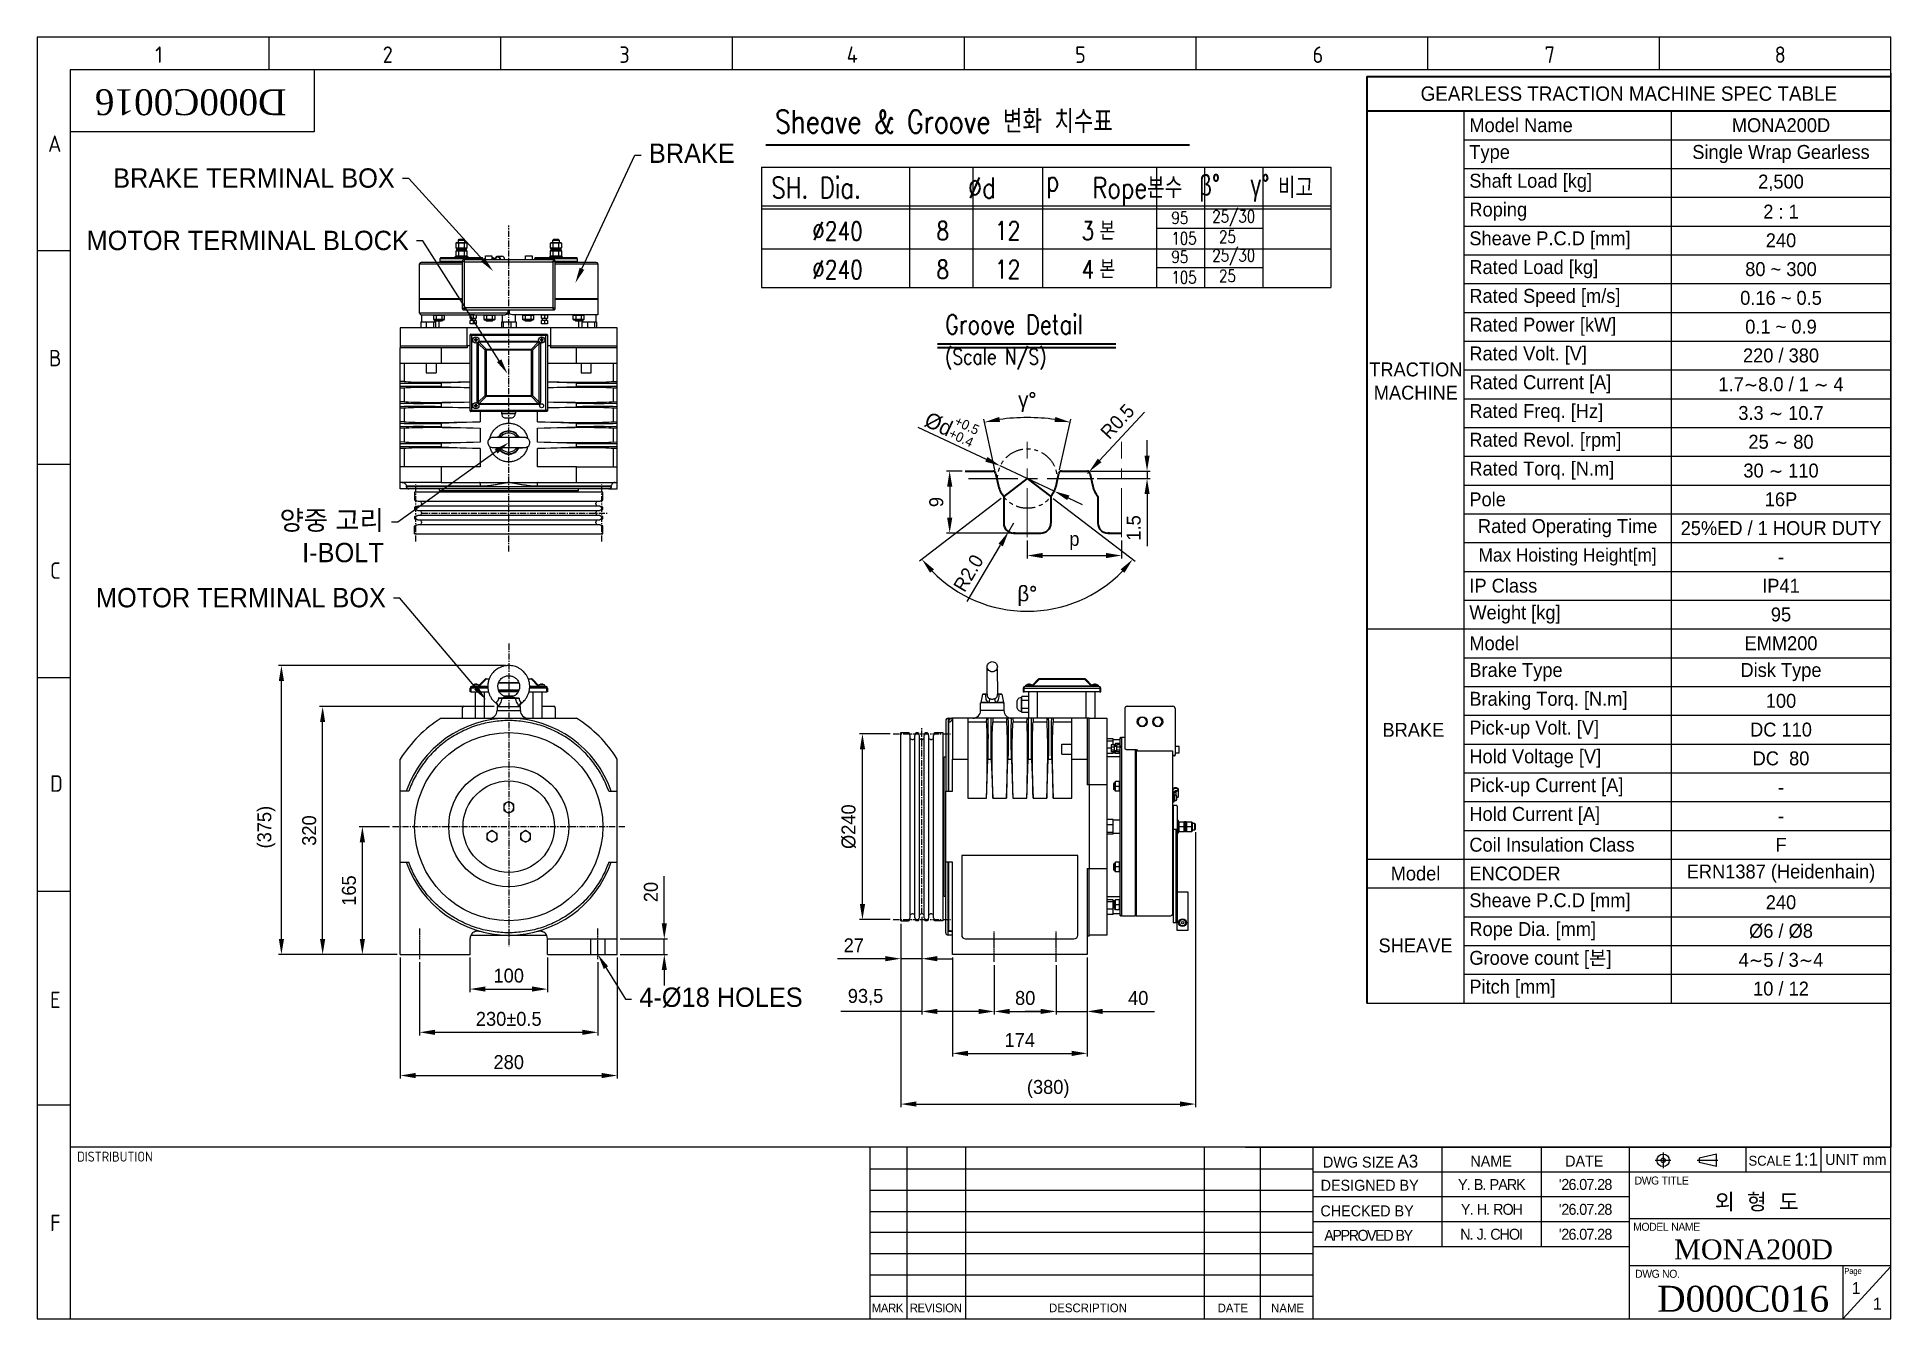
# Model space of a CAD drawing. Header units: millimetres. Extents: x 36 to 5601, y -1400 to 1707.
# Drawn here: x 36 to 2429, y 52 to 1707 of the extents above; entities outside this region: 1.
import ezdxf
from ezdxf import colors
from ezdxf.entities.mleader import LeaderData, LeaderLine
from ezdxf.math import Vec2, Vec3

# ---------------------------------------------------------------- set-up
doc = ezdxf.new("R2010")
doc.units = ezdxf.units.MM
doc.header["$LTSCALE"] = 2
for name, pattern in [('CENTER', [10.16, 6.35, -1.27, 1.27, -1.27]), ('CENTER8', [6.35, 3.96875, -0.79375, 0.79375, -0.79375]), ('CENTERX2', [20.32, 12.7, -2.54, 2.54, -2.54]), ('DASHED', [0.75, 0.5, -0.25]), ('HIDDEN2', [4.7625, 3.175, -1.5875]), ('PHANTOM', [2.5, 1.25, -0.25, 0.25, -0.25, 0.25, -0.25])]:
    doc.linetypes.add(name, pattern=pattern)
for name, color, linetype in [('1轮廓实线层', 7, 'Continuous'), ('3中心线层', 1, 'CENTER8'), ('4虚线层', 6, 'DASHED'), ('BTR 노란색 실선', 2, 'Continuous'), ('BTR 초록색 외형선', 3, 'Continuous'), ('BTR 하얀색 외형선', 7, 'Continuous'), ('숨은선', 2, 'HIDDEN2'), ('외형선', 3, 'Continuous')]:
    doc.layers.add(name, color=color, linetype=linetype)
doc.layers.add('中心线层', color=1, linetype='CENTERX2', lineweight=18)
doc.styles.add('ROMANS', font='romans.shx', dxfattribs={"width": 0.8, "height": 3})
doc.styles.get("Standard").update_dxf_attribs({"font": 'gulim.ttc', "height": 18})
doc.dimstyles.new('ISO-25', dxfattribs={"dimtxt": 18, "dimasz": 20, "dimexe": 4, "dimexo": 4, "dimgap": 8, "dimtad": 1, "dimdec": 4, "dimtxsty": 'Standard', "dimcen": 2.5, "dimclrd": 3, "dimclre": 3, "dimclrt": 2, "dimadec": 1, "dimazin": 2, "dimtfac": 1, "dimtdec": 4, "dimtmove": 0, "dimatfit": 3, "dimfxl": 1, "dimarcsym": 0})

msp = doc.modelspace()

# ---------------------------------------------------------------- texts
at = {"char_height": 21.2620149, "attachment_point": 1}
for s, insert, width in [('{\\Fisocp,gbcbig|c129;1}', (188.35878, 1694.83872), 135.8881225), ('{\\Fisocp,gbcbig|c129;2}', (482.01944, 1694.83872), 135.8881225), ('{\\Fisocp,gbcbig|c129;3}', (787.44116, 1694.83872), 135.8881225), ('{\\Fisocp,gbcbig|c129;4}', (1080.9755, 1694.83872), 135.8881225), ('{\\Fisocp,gbcbig|c129;5}', (1375.76387, 1694.83872), 135.8881225), ('{\\Fisocp,gbcbig|c129;6}', (1682.34021, 1694.83872), 135.8881225), ('{\\Fisocp,gbcbig|c129;7}', (1981.84378, 1694.83872), 135.8881225), ('{\\Fisocp,gbcbig|c129;8}', (2278.81679, 1694.83872), 135.8881225), ('{\\Fisocp,gbcbig|c129;A}', (50.03419, 1579.93965), 135.8881225), ('{\\Fisocp,gbcbig|c129;B}', (51.17722, 1303.01145), 135.8881225), ('{\\Fisocp,gbcbig|c129;C}', (52.5767, 1028.58223), 135.8881225), ('{\\Fisocp,gbcbig|c129;D}', (52.5767, 753.64554), 95.6652382), ('{\\Fisocp,gbcbig|c129;E}', (52.5767, 474.26458), 135.8881225), ('{\\Fisocp,gbcbig|c129;F}', (52.5767, 186.18334), 135.8881225)]:
    msp.add_mtext(s, dxfattribs=dict(at, insert=insert, width=width))
at = {"color": 0, "lineweight": 35, "attachment_point": 1, "style": 'ROMANS'}
for s, insert, char_height in [('{\\Fromans.shx,ghs.shx|c129;Sheave & Groove 변화 치수표}', (988.52662, 1612.62562), 29.6001), ('{\\Fromans.shx,ghs.shx|c129;Groove Detail}', (1207.96585, 1348.33054), 24.9264), ('{\\Fromans.shx,ghs.shx|c129;(Scale N/S)}', (1207.96585, 1304.31695), 20)]:
    msp.add_mtext(s, dxfattribs=dict(at, insert=insert, char_height=char_height))
at = {"color": 2, "attachment_point": 1, "style": 'ROMANS'}
for s, insert, char_height in [('{\\Fromans,ghs|c0;SH. Dia.}', (983.70357, 1525.83757), 26.8004633), ('\\pxi-3,l5,t5;{\\Fromans.shx,ghs.shx|c129;%%Cd}', (1183.83371, 1525.68153), 26.8004633), ('\\pxi-3,l5,t5;{\\Fromans.shx,ghs.shx|c129;p}', (1284.57278, 1534.61502), 26.8004633), ('\\pxi-3,l5,t5;{\\Fromans.shx,ghs.shx|c129;Rope본수}', (1344.53912, 1525.68153), 26.8004633), ('\\pxi-1.724753,l2.87459,t2.87459;{\\f굴림|b0|i0|c129|p32;β\\Fromans.shx,ghs.shx|c129;%%D}', (1505.64607, 1528.85842), 26.5824), ('\\pxi-1.724753,l2.87459,t2.87459;{\\f굴림|b0|i0|c129|p32;γ\\Fromans.shx,ghs.shx|c129;%%D}', (1571.55994, 1528.85842), 26.5824), ('{\\Fromans.shx,ghs.shx|c129;비고}', (1637.63459, 1525.68153), 26.8004633), ('{\\Fromans.shx,ghs.shx|c129;25/30\\P} 25', (1552.89851, 1483.35987), 15.84), ('{\\Fromans,ghs|c0;%%C240}', (1036.41542, 1468.35642), 23.8226341), ('{\\Fromans.shx,ghs.shx|c129;8}', (1196.85104, 1468.71804), 23.8226341), ('{\\Fromans.shx,ghs.shx|c129;12}', (1272.40534, 1468.71804), 23.8226341), ('{\\Fromans.shx,ghs.shx|c129;3\\f굴림|b0|i0|c129|p32; \\Fromans.shx,ghs.shx|c129;본}', (1384.13332, 1468.71804), 23.8226341), ('{\\Fromans.shx,ghs.shx|c129;95\\P105}', (1500.10735, 1481.46588), 15.84), ('{\\Fromans.shx,ghs.shx|c129;25/30\\P} 25', (1552.89851, 1432.92612), 15.84), ('{\\Fromans,ghs|c0;%%C240}', (1036.41542, 1418.47778), 23.8226341), ('{\\Fromans.shx,ghs.shx|c129;8}', (1196.85104, 1418.8394), 23.8226341), ('{\\Fromans.shx,ghs.shx|c129;12}', (1272.40534, 1418.8394), 23.8226341), ('{\\Fromans.shx,ghs.shx|c129;4\\f굴림|b0|i0|c129|p32; \\Fromans.shx,ghs.shx|c129;본}', (1384.13332, 1418.8394), 23.8226341), ('{\\Fromans.shx,ghs.shx|c129;95\\P105}', (1500.10735, 1431.03212), 15.84)]:
    msp.add_mtext(s, dxfattribs=dict(at, insert=insert, char_height=char_height))
at = {"char_height": 15.43957, "attachment_point": 1}
for insert in [(2378.32289, 99.14752), (2405.74777, 78.98095)]:
    msp.add_mtext('1', dxfattribs=dict(at, insert=insert))
at = {"color": 2, "insert": (5600.72327, -1399.6132), "char_height": 30, "attachment_point": 3}
msp.add_mtext('\\pxi-2.5,l3.333333,t3.333333;', dxfattribs=at)
at = {"layer": 'BTR 노란색 실선', "color": 0, "lineweight": 35, "insert": (2090.62074, 1633.77196), "char_height": 18.5825795, "width": 676.6433683, "attachment_point": 5}
msp.add_mtext('\\pxqc;GEARLESS TRACTION MACHINE SPEC TABLE', dxfattribs=at)
at = {"layer": 'BTR 노란색 실선'}
for s, insert, char_height, width, attachment_point in [(' Model Name', (1878.20942, 1593.02386), 18, 266.9323336, 4), ('MONA200D', (2287.04209, 1593.02386), 18, 283.8006746, 5), (' Type', (1878.20942, 1555.8587), 18, 266.9323336, 4), ('\\pxqc;Single Wrap Gearless', (2287.04209, 1555.8587), 18, 283.8006746, 5), (' Shaft Load [kg]', (1878.20942, 1518.69354), 18, 266.9323336, 4), ('\\pxqc;2,500', (2287.04209, 1518.69354), 18, 283.8006746, 5), (' Roping', (1878.20942, 1481.52838), 18, 266.9323336, 4), ('\\A1;\\pxqc;2 : 1', (2287.04209, 1481.52838), 18, 283.8006746, 5), (' Sheave P.C.D [mm]', (1878.20942, 1444.36322), 18, 266.9323336, 4), ('\\A1;\\pxqc;240', (2287.04209, 1444.36322), 18, 283.8006746, 5), (' Rated Load [kg]', (1878.20942, 1407.19807), 18, 266.9323336, 4), ('\\A1;\\pxqc;80 ~ 300', (2287.04209, 1407.19807), 18, 283.8006746, 5), (' Rated Speed [m/s]', (1878.20942, 1370.03291), 18, 266.9323336, 4), ('\\pxqc;0.16 {\\A1;~ \\f굴림|b0|i0|c129|p50;0.5}', (2287.04209, 1370.03291), 18, 283.8006746, 5), (' Rated Power [kW]', (1878.20942, 1332.86775), 18, 266.9323336, 4), ('\\pxqc;0.1 ~ 0.9', (2287.04209, 1332.86775), 18, 283.8006746, 5), (' Rated Volt. [V]', (1878.20942, 1295.70259), 18, 266.9323336, 4), ('\\pxqc;220 / 380', (2287.04209, 1295.70259), 18, 283.8006746, 5), ('\\pxqc;TRACTION\\PMACHINE', (1709.35593, 1286.73228), 18, 212.6600406, 1), (' Rated Current [A]', (1878.20942, 1258.53743), 18, 266.9323336, 4), ('\\pxqc;1.7{\\A1;∼8.0 / }1 {\\A1;∼ 4}', (2287.04209, 1258.53743), 18, 283.8006746, 5), (' Rated Freq. [Hz]', (1878.20942, 1221.37227), 18, 266.9323336, 4), ('\\pxqc;3.3 {\\A1;∼ \\f굴림|b0|i0|c129|p50;10.7}', (2287.04209, 1221.37227), 18, 283.8006746, 5), (' Rated Revol. [rpm]', (1878.20942, 1184.20711), 18, 266.9323336, 4), ('\\pxqc;25 {\\A1;∼ \\f굴림|b0|i0|c129|p50;80}', (2287.04209, 1184.20711), 18, 283.8006746, 5), (' Rated Torq. [N.m]', (1878.20942, 1147.04195), 18, 266.9323336, 4), ('\\pxqc;30 {\\A1;∼ \\f굴림|b0|i0|c129|p50;110}', (2287.04209, 1147.04195), 18, 283.8006746, 5), (' Pole', (1878.20942, 1109.87679), 18, 266.9323336, 4), ('\\pxqc;16P', (2287.04209, 1109.87679), 18, 283.8006746, 5), ('\\pxqc;Rated Operating Time', (1878.20942, 1072.71163), 18, 266.9323336, 4), ('\\pxqc;25%ED / 1 HOUR DUTY', (2287.04209, 1072.71163), 18, 283.8006746, 5), ('\\pxqc;Max Hoisting Height[m]', (1878.20942, 1035.54648), 17, 266.9323336, 4), ('\\pxqc;-', (2287.04209, 1035.54648), 18, 283.8006746, 5), (' IP Class', (1878.20942, 998.38132), 18, 266.9323336, 4), ('\\pxqc;IP41', (2287.04209, 998.38132), 18, 283.8006746, 5), (' Weight [kg]', (1878.20942, 961.21616), 18, 266.9323336, 4), ('\\pxqc;95', (2287.04209, 961.21616), 18, 283.8006746, 5), (' Model ', (1878.20942, 924.00386), 18, 266.9323336, 4), ('\\pxqc;EMM200', (2287.04209, 924.051), 18, 283.8006746, 5), (' Brake Type', (1878.20942, 886.88584), 18, 266.9323336, 4), ('\\pxqc;Disk Type', (2287.04209, 886.88584), 18, 283.8006746, 5), (' Braking Torq. [N.m]', (1878.20942, 849.72068), 18, 266.9323336, 4), ('\\pxqc;100', (2287.04209, 849.72068), 18, 283.8006746, 5), ('\\pxqc;BRAKE', (1706.16845, 821.37388), 18, 212.6600406, 1), (' Pick-up Volt. [V]', (1878.20942, 812.55552), 18, 266.9323336, 4), ('\\pxqc;DC 110', (2287.04209, 812.55552), 18, 283.8006746, 5), (' Hold Voltage [V]', (1878.20942, 775.39036), 18, 266.9323336, 4), ('\\pxqc;DC  80', (2287.04209, 775.39036), 18, 283.8006746, 5), (' Pick-up Current [A]', (1878.20942, 738.2252), 18, 266.9323336, 4), ('\\pxqc;-', (2287.04209, 738.2252), 18, 283.8006746, 5), (' Hold Current [A]', (1878.20942, 701.06004), 18, 266.9323336, 4), ('\\pxqc;-', (2287.04209, 701.06004), 18, 283.8006746, 5), (' Coil Insulation Class', (1878.20942, 663.89489), 18, 266.9323336, 4), ('\\pxqc;F', (2287.04209, 663.89489), 18, 283.8006746, 5), ('\\pxqc;Model', (1815.25424, 626.72973), 18, 125.9103601, 5), (' ENCODER', (1878.20942, 626.72973), 18, 266.9323336, 4), ('\\pxqc;ERN1387 (Heidenhain)', (2287.04209, 626.72973), 18, 283.8006746, 5), (' Sheave P.C.D [mm]', (1878.20942, 589.56457), 18, 266.9323336, 4), ('\\A1;\\pxqc;240', (2287.04209, 589.56457), 18, 283.8006746, 5), (' Rope Dia. [mm]', (1878.20942, 552.39941), 18, 266.9323336, 4), ('\\pxqc;%%C6 / %%C8', (2287.04209, 552.39941), 18, 283.8006746, 5), ('\\pxqc;SHEAVE', (1815.25424, 533.81683), 18, 125.9103601, 5), (' Groove count [본]', (1878.20942, 515.23425), 18, 266.9323336, 4), ('\\pxqc;4{\\A1;∼5 \\f굴림|b0|i0|c129|p50;/ }3{\\A1;∼\\f굴림|b0|i0|c129|p50;4}', (2287.04209, 515.23425), 18, 283.8006746, 5), (' Pitch [mm]', (1878.20942, 478.06909), 18, 266.9323336, 4), ('\\A1;\\pxqc;10 / 12', (2287.04209, 478.06909), 18, 283.8006746, 5)]:
    msp.add_mtext(s, dxfattribs=dict(at, insert=insert, char_height=char_height, width=width, attachment_point=attachment_point))
at = {"layer": '숨은선', "attachment_point": 5}
for s, insert, char_height, width in [('\\pxql;{\\Fisocp|c129; DISTRIBUTION}', (136.03996, 261.24114), 12.8663087, 111.8384082), ('{\\H1.1x;DWG SIZE} {\\H1.3x;A3}', (1757.24228, 255.29283), 12.8663087, 152.28408), ('{\\H1.11111x;SCALE} {\\H1.44444x;1:1}', (2289.97042, 257.7671), 11.5796778, 96.7403534), ('NAME', (1912.81927, 255.37092), 14.15294, 74.9730752), ('DATE', (2033.14144, 255.50066), 14.15294, 74.9730752), ('DESIGNED BY', (1756.06905, 224.11981), 14.1529396, 137.0121846), ('{\\T0.9;Y. B. PARK}', (1913.20222, 225.22349), 14.1529396, 128.3640915), ("{\\T0.9;'26.07.28}", (2034.28233, 225.22349), 14.1529396, 113.7961366), ('CHECKED BY', (1752.6937, 191.05743), 14.15294, 128.0249286), ('{\\T0.9;Y. H. ROH}', (1913.20222, 193.05772), 14.1529396, 128.3640915), ("{\\T0.9;'26.07.28}", (2034.28233, 193.05772), 14.1529396, 113.7961366), ('{\\T0.9;N. J. CHOI}', (1913.20222, 160.89195), 14.1529396, 128.3640915), ("{\\T0.9;'26.07.28}", (2034.28233, 160.89195), 14.1529396, 113.7961366), ('{\\T0.85;APPROVED BY}', (1753.88216, 159.51368), 14.1529396, 134.8358109), ('DESCRIPTION', (1392.43638, 65.84041), 11.2459613, 224.9192255), ('DATE', (1579.43172, 65.84041), 11.245961, 74.9730752), ('NAME', (1650.11818, 65.71066), 11.245961, 74.9730752)]:
    msp.add_mtext(s, dxfattribs=dict(at, insert=insert, char_height=char_height, width=width))
at = {"layer": '숨은선', "color": 2, "insert": (2383.64151, 257.38926), "char_height": 14.15294, "width": 90.6018336, "attachment_point": 5}
msp.add_mtext('UNIT mm', dxfattribs=at)
at = {"layer": '숨은선', "attachment_point": 5}
for s, width, gutter_width, insert, char_height in [('{\\T0.95;DWG TITLE}', 139.0788744, 0, (2132.81682, 230.31186), 10.293047), ('{\\T0.95;MODEL NAME}', 139.0788744, 0, (2139.2539, 170.54077), 10.293047), ('{\\T0.95;DWG NO.}', 139.0788744, 0, (2127.50031, 109.87874), 10.293047), ('{\\T0.95;Page}', 139.0788744, 0, (2379.85551, 112.46233), 7.7197852), ('{\\T0.95;\\C2;MARK}', 95.2589221, 1.065305699849133e-14, (1133.60012, 65.84041), 11.2459613), ('{\\T0.95;\\C2;REVISION}', 95.2589221, 1.065305699849133e-14, (1195.7171, 65.84041), 11.2459613)]:
    msp.add_mtext_dynamic_manual_height_columns(s, width=width, gutter_width=gutter_width, heights=[30.00089], dxfattribs=dict(at, insert=insert, char_height=char_height))
at = {"layer": '외형선', "color": 0, "insert": (234.11286, 1622.99055), "char_height": 33.4524026, "width": 425.2905049, "attachment_point": 5, "rotation": 180}
msp.add_mtext('{\\fBatang|b0|i0|c129|p18;D000C0016}', dxfattribs=at)
at = {"layer": '외형선', "width": 299.8923007, "attachment_point": 5}
for s, insert, char_height in [('{\\fBatang|b0|i0|c129|p18;\\C0;외  형  도}', (2255.82725, 201.78994), 20.5860939), ('{\\fBatang|b0|i0|c129|p18;\\C0;MONA200D}', (2251.6147, 141.22115), 25.7326174), ('{\\fBatang|b0|i0|c129|p18;\\C0;D000C016}', (2238.29091, 77.44442), 33.4524026)]:
    msp.add_mtext(s, dxfattribs=dict(at, insert=insert, char_height=char_height))

# ---------------------------------------------------------------- blocks, each defined once
blk = doc.blocks.new('3')
for p, q in [((4531.6, 1449.4), (4521.5, 1449.4)), ((4521.5, 1449.4), (4521.5, 1327.9)), ((4532.6, 1446.9), (4532, 1449.1)), ((4533.7, 1445.1), (4533.7, 1327.9)), ((4537.3, 1440.4), (4535.7, 1440.4)), ((4539.3, 1327.9), (4539.3, 1445.1)), ((4540.9, 1449.1), (4540.3, 1446.9)), ((4543.6, 1449.4), (4541.4, 1449.4)), ((4544.6, 1446.9), (4544, 1449.1)), ((4545.7, 1445.1), (4545.7, 1327.9)), ((4549.3, 1440.4), (4547.7, 1440.4)), ((4551.3, 1327.9), (4551.3, 1445.1)), ((4552.9, 1449.1), (4552.3, 1446.9)), ((4555.6, 1449.4), (4553.4, 1449.4)), ((4556.6, 1446.9), (4556, 1449.1)), ((4557.7, 1445.1), (4557.7, 1327.9)), ((4561.3, 1440.4), (4559.7, 1440.4)), ((4563.3, 1327.9), (4563.3, 1445.1)), ((4564.9, 1449.1), (4564.3, 1446.9)), ((4575.5, 1449.4), (4565.4, 1449.4)), ((4575.5, 1206.4), (4575.5, 1449.4)), ((4521.5, 1327.9), (4521.5, 1206.4)), ((4533.7, 1327.9), (4533.7, 1210.8)), ((4539.3, 1210.8), (4539.3, 1327.9)), ((4545.7, 1327.9), (4545.7, 1210.8)), ((4551.3, 1210.8), (4551.3, 1327.9)), ((4557.7, 1327.9), (4557.7, 1210.8)), ((4563.3, 1210.8), (4563.3, 1327.9)), ((4521.5, 1206.4), (4531.6, 1206.4)), ((4532, 1206.8), (4532.6, 1209)), ((4535.7, 1215.4), (4537.3, 1215.4)), ((4540.3, 1209), (4540.9, 1206.8)), ((4541.4, 1206.4), (4543.6, 1206.4)), ((4544, 1206.8), (4544.6, 1209)), ((4547.7, 1215.4), (4549.3, 1215.4)), ((4552.3, 1209), (4552.9, 1206.8)), ((4553.4, 1206.4), (4555.6, 1206.4)), ((4556, 1206.8), (4556.6, 1209)), ((4559.7, 1215.4), (4561.3, 1215.4)), ((4564.3, 1209), (4564.9, 1206.8)), ((4575.5, 1206.4), (4565.4, 1206.4))]:
    blk.add_line(p, q)
for centre, radius, start, end in [((4531.6, 1448.9), 0.5, 15, 90), ((4536.5, 1447.9), 4, 195, 225), ((4535.7, 1442.4), 2, 180, 270), ((4537.3, 1442.4), 2, 270, 0), ((4536.5, 1447.9), 4, 315, 345), ((4541.4, 1448.9), 0.5, 90, 165), ((4543.6, 1448.9), 0.5, 15, 90), ((4548.5, 1447.9), 4, 195, 225), ((4547.7, 1442.4), 2, 180, 270), ((4549.3, 1442.4), 2, 270, 0), ((4548.5, 1447.9), 4, 315, 345), ((4553.4, 1448.9), 0.5, 90, 165), ((4555.6, 1448.9), 0.5, 15, 90), ((4560.5, 1447.9), 4, 195, 225), ((4559.7, 1442.4), 2, 180, 270), ((4561.3, 1442.4), 2, 270, 0), ((4560.5, 1447.9), 4, 315, 345), ((4565.4, 1448.9), 0.5, 90, 165), ((4531.6, 1206.9), 0.5, 270, 345), ((4536.5, 1207.9), 4, 135, 165), ((4535.7, 1213.4), 2, 90, 180), ((4537.3, 1213.4), 2, 0, 90), ((4536.5, 1207.9), 4, 15, 45), ((4541.4, 1206.9), 0.5, 195, 270), ((4543.6, 1206.9), 0.5, 270, 345), ((4548.5, 1207.9), 4, 135, 165), ((4547.7, 1213.4), 2, 90, 180), ((4549.3, 1213.4), 2, 0, 90), ((4548.5, 1207.9), 4, 15, 45), ((4553.4, 1206.9), 0.5, 195, 270), ((4555.6, 1206.9), 0.5, 270, 345), ((4560.5, 1207.9), 4, 135, 165), ((4559.7, 1213.4), 2, 90, 180), ((4561.3, 1213.4), 2, 0, 90), ((4560.5, 1207.9), 4, 15, 45), ((4565.4, 1206.9), 0.5, 195, 270)]:
    blk.add_arc(centre, radius, start, end)
at = {"layer": '3中心线层'}
for p, q in [((4585.3, 1447.9), (4511.6, 1447.9)), ((4585.3, 1447.9), (4511.6, 1447.9)), ((4548.5, 1215.4), (4548.5, 1455.6)), ((4585.3, 1207.9), (4511.6, 1207.9)), ((4585.3, 1207.9), (4511.6, 1207.9))]:
    blk.add_line(p, q, dxfattribs=at)
blk = doc.blocks.new('*D4004')
at = {"color": 3, "lineweight": -2}
for p, q in [((1229.9, 1146.5), (1209.9, 1146.5)), ((1213.9, 1126.5), (1213.9, 1086.5)), ((1292.5, 1066.5), (1209.9, 1066.5))]:
    blk.add_line(p, q, dxfattribs=at)
at = {"color": 3}
for points in [[(1217.3, 1126.5), (1210.6, 1126.5), (1213.9, 1146.5)], [(1210.6, 1086.5), (1217.3, 1086.5), (1213.9, 1066.5)]]:
    blk.add_solid(points, dxfattribs=at)
at = {"layer": 'Defpoints', "color": 0}
for p in [(1233.9, 1146.5), (1213.9, 1066.5), (1296.5, 1066.5)]:
    blk.add_point(p, dxfattribs=at)
at = {"color": 2, "insert": (1196.7, 1106.5), "char_height": 18, "attachment_point": 5, "rotation": 90}
blk.add_mtext('9', dxfattribs=at)
blk = doc.blocks.new('*D4005')
at = {"color": 3, "lineweight": -2}
for p, q in [((1296.5, 1079.3), (1289.9, 1068.2)), ((1236.4, 978), (1279.7, 1051))]:
    blk.add_line(p, q, dxfattribs=at)
at = {"color": 3}
blk.add_solid([(1282.6, 1049.3), (1276.9, 1052.7), (1289.9, 1068.2)], dxfattribs=at)
at = {"layer": 'Defpoints', "color": 0}
for p in [(1296.5, 1079.3), (1289.9, 1068.2)]:
    blk.add_point(p, dxfattribs=at)
at = {"color": 2, "insert": (1238.2, 1014.7), "char_height": 18, "attachment_point": 5, "rotation": 59.3448}
blk.add_mtext('R2.0', dxfattribs=at)
blk = doc.blocks.new('*D4006')
at = {"color": 3, "lineweight": -2}
for p, q in [((1468.7, 1166.5), (1468.7, 1186.5)), ((1395.7, 1146.5), (1472.7, 1146.5)), ((1404.1, 1136.9), (1472.7, 1136.9)), ((1468.7, 1146.5), (1468.7, 1136.9)), ((1468.7, 1116.9), (1468.7, 1049.4))]:
    blk.add_line(p, q, dxfattribs=at)
at = {"color": 3}
for points in [[(1465.4, 1166.5), (1472, 1166.5), (1468.7, 1146.5)], [(1472, 1116.9), (1465.4, 1116.9), (1468.7, 1136.9)]]:
    blk.add_solid(points, dxfattribs=at)
at = {"layer": 'Defpoints', "color": 0}
for p in [(1391.7, 1146.5), (1400.1, 1136.9), (1468.7, 1136.9)]:
    blk.add_point(p, dxfattribs=at)
at = {"color": 2, "insert": (1451.5, 1073.1), "char_height": 18, "attachment_point": 5, "rotation": 90}
blk.add_mtext('1.5', dxfattribs=at)
blk = doc.blocks.new('*D4007')
at = {"color": 3, "lineweight": -2}
for p, q in [((1465.2, 1222.5), (1407.5, 1160.3)), ((1391.7, 1143.3), (1393.9, 1145.6))]:
    blk.add_line(p, q, dxfattribs=at)
at = {"color": 3}
blk.add_solid([(1405, 1162.5), (1409.9, 1158), (1393.9, 1145.6)], dxfattribs=at)
at = {"layer": 'Defpoints', "color": 0}
for p in [(1391.7, 1143.3), (1393.9, 1145.6)]:
    blk.add_point(p, dxfattribs=at)
at = {"color": 2, "insert": (1430.5, 1210.5), "char_height": 18, "attachment_point": 5, "rotation": 47.1565}
blk.add_mtext('R0.5', dxfattribs=at)
blk = doc.blocks.new('*D4008')
at = {"color": 3, "lineweight": -2}
for p, q in [((1172.8, 1203.3), (1261.2, 1161.7)), ((1348.9, 1120.5), (1279.3, 1153.2)), ((1367, 1112), (1385.1, 1103.5))]:
    blk.add_line(p, q, dxfattribs=at)
at = {"color": 3}
for points in [[(1259.8, 1158.7), (1262.7, 1164.7), (1279.3, 1153.2)], [(1368.4, 1115), (1365.5, 1109), (1348.9, 1120.5)]]:
    blk.add_solid(points, dxfattribs=at)
at = {"layer": 'Defpoints', "color": 0}
for p in [(1279.3, 1153.2), (1348.9, 1120.5)]:
    blk.add_point(p, dxfattribs=at)
at = {"color": 2, "insert": (1216.4, 1204.6), "char_height": 18, "attachment_point": 5, "rotation": 334.8265}
blk.add_mtext('{\\H1.12x;\\C0;%%cd}{\\H0.7x;\\S+0.5^ +0.4;}', dxfattribs=at)
blk = doc.blocks.new('*D4009')
at = {"color": 3, "lineweight": -2}
for p, q in [((1314.1, 1057), (1314.1, 1033.4)), ((1435.7, 1057), (1435.7, 1033.4)), ((1334.1, 1037.4), (1415.7, 1037.4))]:
    blk.add_line(p, q, dxfattribs=at)
at = {"color": 3}
for points in [[(1334.1, 1040.8), (1334.1, 1034.1), (1314.1, 1037.4)], [(1415.7, 1034.1), (1415.7, 1040.8), (1435.7, 1037.4)]]:
    blk.add_solid(points, dxfattribs=at)
at = {"layer": 'Defpoints', "color": 0}
for p in [(1314.1, 1061), (1435.7, 1061), (1435.7, 1037.4)]:
    blk.add_point(p, dxfattribs=at)
at = {"color": 2, "insert": (1374.9, 1056.2), "char_height": 18, "attachment_point": 5}
blk.add_mtext('p', dxfattribs=at)
blk = doc.blocks.new('*D4010')
at = {"color": 3, "lineweight": -2}
for p, q in [((1272.4, 1147.9), (1257.8, 1213.5)), ((1355.8, 1147.9), (1370.4, 1213.5))]:
    blk.add_line(p, q, dxfattribs=at)
blk.add_arc((1314.1, 959.6), 256, 81.9769, 98.0236, dxfattribs=at)
at = {"color": 3}
for points in [[(1277.8, 1216.4), (1279, 1209.9), (1258.7, 1209.6)], [(1349.2, 1209.9), (1350.4, 1216.4), (1369.5, 1209.6)]]:
    blk.add_solid(points, dxfattribs=at)
at = {"layer": 'Defpoints', "color": 0}
for p in [(1332.7, 1215), (1273.2, 1143.9), (1277, 1126.9), (1351.2, 1126.9), (1355, 1143.9)]:
    blk.add_point(p, dxfattribs=at)
at = {"color": 2, "insert": (1314.1, 1235.7), "char_height": 18, "attachment_point": 5, "rotation": 0.0003}
blk.add_mtext('{\\f굴림|b0|i0|c129|p32;\\H1.12x;\\C0;γ\\Fisocp.shx,whgtxt.shx|c0;%%D}', dxfattribs=at)
blk = doc.blocks.new('*D4011')
at = {"color": 3, "lineweight": -2}
for p, q in [((1280.5, 1111), (1174.9, 1030)), ((1347.7, 1111), (1453.3, 1030))]:
    blk.add_line(p, q, dxfattribs=at)
blk.add_arc((1314.1, 1136.9), 171.5, 224.1872, 315.8129, dxfattribs=at)
at = {"color": 3}
for points in [[(1193.7, 1019.5), (1188.6, 1015.2), (1178.1, 1032.5)], [(1439.6, 1015.2), (1434.5, 1019.5), (1450.1, 1032.5)]]:
    blk.add_solid(points, dxfattribs=at)
at = {"layer": 'Defpoints', "color": 0}
for p in [(1314.1, 1136.9), (1314.1, 1136.9), (1283.6, 1113.5), (1344.6, 1113.5), (1262.5, 973.3)]:
    blk.add_point(p, dxfattribs=at)
at = {"color": 2, "insert": (1314.1, 985.4), "char_height": 18, "attachment_point": 5, "rotation": 0.0001}
blk.add_mtext('{\\f굴림|b0|i0|c129|p32;\\H1.12x;\\C0;β\\Fisocp.shx,whgtxt.shx|c0;%%D}', dxfattribs=at)
blk = doc.blocks.new('2')
for p, q in [((4332.5, 874.6), (4309.5, 874.6)), ((4309.5, 874.6), (4309.5, 788.5)), ((4332.5, 788.5), (4332.5, 874.6)), ((4335, 874.6), (4332.5, 874.6)), ((4355, 874.6), (4335, 874.6)), ((4335, 874.6), (4335, 821.9)), ((4355, 821.9), (4355, 874.6)), ((4378.9, 874.6), (4355, 874.6)), ((4355, 869.6), (4378.7, 869.6)), ((4378.7, 869.6), (4378.9, 874.6)), ((4380.8, 874.6), (4378.9, 874.6)), ((4385.2, 874.6), (4380.8, 874.6)), ((4387.1, 874.6), (4385.2, 874.6)), ((4387.1, 874.6), (4387.3, 869.6)), ((4404.9, 874.6), (4387.1, 874.6)), ((4387.3, 869.6), (4404.7, 869.6)), ((4404.7, 869.6), (4404.9, 874.6)), ((4406.8, 874.6), (4404.9, 874.6)), ((4411.2, 874.6), (4406.8, 874.6)), ((4413.1, 874.6), (4411.2, 874.6)), ((4413.1, 874.6), (4413.3, 869.6)), ((4430.9, 874.6), (4413.1, 874.6)), ((4413.3, 869.6), (4430.7, 869.6)), ((4430.7, 869.6), (4430.9, 874.6)), ((4432.8, 874.6), (4430.9, 874.6)), ((4437.2, 874.6), (4432.8, 874.6)), ((4439.1, 874.6), (4437.2, 874.6)), ((4439.1, 874.6), (4439.3, 869.6)), ((4456.9, 874.6), (4439.1, 874.6)), ((4439.3, 869.6), (4456.7, 869.6)), ((4456.7, 869.6), (4456.9, 874.6)), ((4458.8, 874.6), (4456.9, 874.6)), ((4463.2, 874.6), (4458.8, 874.6)), ((4465.1, 874.6), (4463.2, 874.6)), ((4465.1, 874.6), (4465.3, 869.6)), ((4489, 874.6), (4465.1, 874.6)), ((4465.3, 869.6), (4489, 869.6)), ((4509, 874.6), (4489, 874.6)), ((4489, 821.9), (4489, 874.6)), ((4509, 821.9), (4509, 874.6)), ((4517.5, 874.6), (4509, 874.6)), ((4514, 866.8), (4514, 771.1)), ((4514.5, 866.8), (4514, 866.8)), ((4514.5, 866.8), (4514.5, 602.4)), ((4517.5, 863.7), (4517.5, 874.6)), ((4224.9, 847.6), (4224.9, 794.6)), ((4226.9, 849.6), (4271.9, 849.6)), ((4226.9, 794.6), (4226.9, 849.6)), ((4271.9, 849.6), (4271.9, 794.6)), ((4271.9, 846.6), (4272.5, 846.6)), ((4272.5, 849.6), (4292.5, 849.6)), ((4272.5, 794.6), (4272.5, 849.6)), ((4292.5, 849.6), (4292.5, 739.6)), ((4292.5, 846.9), (4301.5, 846.9)), ((4301.5, 848.1), (4309.5, 848.1)), ((4301.5, 845.6), (4301.5, 848.1)), ((4309.5, 845.6), (4301.5, 845.6)), ((4301.5, 836.1), (4301.5, 845.6)), ((4367.5, 841.1), (4355, 841.1)), ((4367.5, 828.2), (4367.5, 841.1)), ((4218.9, 822.1), (4218.9, 769.1)), ((4219.9, 823.1), (4223.9, 823.1)), ((4219.9, 768.1), (4219.9, 823.1)), ((4223.9, 823.1), (4223.9, 794.6)), ((4271.9, 830.7), (4272.5, 830.7)), ((4272.5, 818.7), (4271.9, 818.7)), ((4292.5, 830.8), (4293.5, 832)), ((4292.5, 827.7), (4293.5, 828.3)), ((4293.5, 821), (4292.5, 821.6)), ((4292.5, 818.6), (4293.5, 817.4)), ((4293.5, 832), (4293.5, 828.3)), ((4298.3, 832), (4293.5, 832)), ((4293.5, 828.3), (4298.3, 828.3)), ((4293.5, 828.3), (4293.5, 821)), ((4293.5, 821), (4298.3, 821)), ((4293.5, 821), (4293.5, 817.4)), ((4293.5, 817.4), (4298.3, 817.4)), ((4299.3, 830.8), (4298.3, 832)), ((4298.3, 828.3), (4298.3, 832)), ((4298.3, 828.3), (4299.3, 827.7)), ((4298.3, 821), (4298.3, 828.3)), ((4298.3, 821), (4299.3, 821.6)), ((4298.3, 817.4), (4298.3, 821)), ((4298.3, 817.4), (4299.3, 818.6)), ((4299.3, 830.8), (4299.3, 827.7)), ((4301.5, 830.4), (4299.3, 830.4)), ((4299.3, 828.7), (4300.4, 828.7)), ((4299.3, 827.7), (4299.3, 821.6)), ((4299.3, 821.6), (4299.3, 818.6)), ((4300.4, 820.7), (4299.3, 820.7)), ((4300.4, 828.7), (4300.4, 820.7)), ((4300.9, 828.2), (4300.4, 828.7)), ((4300.4, 820.7), (4300.9, 821.2)), ((4300.9, 828.2), (4300.9, 821.2)), ((4300.9, 824.6), (4309.5, 824.6)), ((4301.5, 836.1), (4309.5, 836.1)), ((4301.5, 829.1), (4301.5, 836.1)), ((4301.5, 829.1), (4309.5, 829.1)), ((4335, 821.9), (4335, 788.5)), ((4355, 821.9), (4335, 821.9)), ((4355, 828.2), (4367.5, 828.2)), ((4355, 784.6), (4355, 821.9)), ((4380.8, 821.9), (4379.4, 784.6)), ((4385.2, 821.9), (4380.8, 821.9)), ((4386.6, 784.6), (4385.2, 821.9)), ((4406.8, 821.9), (4405.4, 784.6)), ((4411.2, 821.9), (4406.8, 821.9)), ((4412.6, 784.6), (4411.2, 821.9)), ((4432.8, 821.9), (4430.9, 771.6)), ((4437.2, 821.9), (4432.8, 821.9)), ((4439.1, 771.6), (4437.2, 821.9)), ((4458.8, 821.9), (4456.9, 771.6)), ((4463.2, 821.9), (4458.8, 821.9)), ((4465.1, 771.6), (4463.2, 821.9)), ((4489, 821.9), (4489, 771.6)), ((4509, 821.9), (4489, 821.9)), ((4509, 772.4), (4509, 821.9)), ((4519.5, 824.6), (4517.5, 824.6)), ((4519.5, 644.6), (4519.5, 824.6)), ((4195.1, 798.6), (4196.1, 799.6)), ((4195.1, 792.6), (4195.1, 798.6)), ((4196.1, 791.6), (4195.1, 792.6)), ((4196.1, 799.6), (4199.2, 799.6)), ((4196.1, 791.6), (4196.1, 799.6)), ((4199.2, 791.6), (4196.1, 791.6)), ((4199.2, 801.7), (4200.2, 802.9)), ((4199.2, 798.7), (4199.2, 801.7)), ((4200.2, 799.3), (4199.2, 798.7)), ((4199.2, 792.6), (4199.2, 798.7)), ((4200.2, 792), (4199.2, 792.6)), ((4199.2, 789.5), (4199.2, 792.6)), ((4200.2, 802.9), (4206.2, 802.9)), ((4200.2, 802.9), (4200.2, 799.3)), ((4206.2, 799.3), (4200.2, 799.3)), ((4200.2, 799.3), (4200.2, 792)), ((4206.2, 792), (4200.2, 792)), ((4200.2, 792), (4200.2, 788.3)), ((4206.2, 799.3), (4206.2, 802.9)), ((4207.2, 801.7), (4206.2, 802.9)), ((4206.2, 792), (4206.2, 799.3)), ((4207.2, 798.7), (4206.2, 799.3)), ((4207.2, 792.6), (4206.2, 792)), ((4206.2, 788.3), (4206.2, 792)), ((4207.2, 801.8), (4209.3, 801.8)), ((4207.2, 789.5), (4207.2, 801.8)), ((4209.3, 801.7), (4210.3, 802.9)), ((4209.3, 801.8), (4209.3, 789.5)), ((4210.3, 799.3), (4209.3, 798.7)), ((4210.3, 792), (4209.3, 792.6)), ((4210.3, 802.9), (4216.3, 802.9)), ((4210.3, 802.9), (4210.3, 799.3)), ((4216.3, 799.3), (4210.3, 799.3)), ((4210.3, 799.3), (4210.3, 792)), ((4216.3, 792), (4210.3, 792)), ((4210.3, 792), (4210.3, 788.3)), ((4216.3, 799.3), (4216.3, 802.9)), ((4217.3, 801.7), (4216.3, 802.9)), ((4216.3, 792), (4216.3, 799.3)), ((4217.3, 798.7), (4216.3, 799.3)), ((4217.3, 792.6), (4216.3, 792)), ((4216.3, 788.3), (4216.3, 792)), ((4217.3, 803.6), (4218.9, 803.6)), ((4217.3, 787.6), (4217.3, 803.6)), ((4221.4, 792.6), (4221.4, 676.6)), ((4223.2, 792), (4222.3, 792.3)), ((4224.4, 791.6), (4223.2, 792)), ((4223.4, 794.6), (4223.5, 794.4)), ((4223.4, 794.6), (4223.4, 794.6)), ((4284.4, 794.6), (4223.4, 794.6)), ((4223.5, 794.4), (4223.5, 794.1)), ((4223.5, 794.1), (4223.7, 793.7)), ((4223.7, 793.7), (4223.8, 793.3)), ((4223.8, 793.3), (4224, 792.8)), ((4223.9, 799.6), (4224.9, 799.6)), ((4224, 792.8), (4224.4, 791.6)), ((4224.4, 791.6), (4283.4, 791.6)), ((4224.4, 791.6), (4224.4, 677.6)), ((4271.9, 799.6), (4272.5, 799.6)), ((4283.4, 791.6), (4283.7, 792.7)), ((4284.5, 792), (4283.4, 791.6)), ((4283.4, 791.6), (4283.4, 677.6)), ((4283.7, 792.7), (4284, 793.6)), ((4285.5, 792.3), (4284.5, 792)), ((4286.4, 792.6), (4286.4, 676.6)), ((4200.2, 788.3), (4199.2, 789.5)), ((4206.2, 788.3), (4200.2, 788.3)), ((4207.2, 789.5), (4206.2, 788.3)), ((4209.3, 789.5), (4207.2, 789.5)), ((4210.3, 788.3), (4209.3, 789.5)), ((4216.3, 788.3), (4210.3, 788.3)), ((4217.3, 789.5), (4216.3, 788.3)), ((4218.9, 787.6), (4217.3, 787.6)), ((4221.4, 768.1), (4219.9, 768.1)), ((4292.5, 784), (4293, 784.5)), ((4292.5, 780.6), (4293, 780.6)), ((4292.5, 777.2), (4293, 776.7)), ((4292.5, 765.7), (4293.5, 766.9)), ((4293, 784.5), (4293, 780.6)), ((4293, 784.5), (4296.7, 784.5)), ((4293, 780.6), (4296.7, 780.6)), ((4293, 780.6), (4293, 776.7)), ((4296.7, 776.7), (4293, 776.7)), ((4293.5, 766.9), (4293.5, 763.3)), ((4298.3, 766.9), (4293.5, 766.9)), ((4296.7, 780.6), (4296.7, 784.5)), ((4296.7, 784.5), (4297.2, 784)), ((4296.7, 780.6), (4297.2, 780.6)), ((4296.7, 776.7), (4296.7, 780.6)), ((4297.2, 777.2), (4296.7, 776.7)), ((4297.2, 784), (4297.2, 780.6)), ((4297.2, 783.1), (4300.1, 783.1)), ((4297.2, 780.6), (4297.2, 777.2)), ((4300.1, 778.1), (4297.2, 778.1)), ((4299.3, 765.7), (4298.3, 766.9)), ((4298.3, 763.3), (4298.3, 766.9)), ((4300.1, 784.5), (4304.1, 784.5)), ((4300.1, 784.5), (4300.1, 780.6)), ((4300.1, 780.6), (4304.1, 780.6)), ((4300.1, 780.6), (4300.1, 776.7)), ((4304.1, 776.7), (4300.1, 776.7)), ((4304.1, 784.5), (4304.1, 780.6)), ((4304.1, 780.6), (4304.1, 776.7)), ((4309.5, 788.5), (4332.5, 788.5)), ((4309.5, 788.5), (4309.5, 680.8)), ((4317.5, 685.6), (4317.5, 783.6)), ((4318.5, 784.6), (4416.5, 784.6)), ((4319.5, 782.6), (4319.5, 686.6)), ((4415.5, 782.6), (4319.5, 782.6)), ((4323, 777.6), (4324.2, 777.6)), ((4324.2, 776.7), (4323, 776.7)), ((4324, 776.7), (4324, 777.6)), ((4324.5, 777.9), (4324.5, 779.1)), ((4324.5, 778.1), (4325.4, 778.1)), ((4324.5, 775.1), (4324.5, 776.4)), ((4325.4, 776.2), (4324.5, 776.2)), ((4325.4, 779.1), (4325.4, 777.9)), ((4325.4, 776.4), (4325.4, 775.1)), ((4325.7, 777.6), (4327, 777.6)), ((4327, 776.7), (4325.7, 776.7)), ((4325.9, 777.6), (4325.9, 776.7)), ((4328.1, 772.6), (4326.7, 772.6)), ((4326.7, 696.6), (4326.7, 772.6)), ((4336.9, 763.8), (4328.1, 772.6)), ((4328.1, 772.6), (4328.1, 696.6)), ((4329.5, 774), (4329.5, 775.4)), ((4329.5, 775.4), (4405.5, 775.4)), ((4329.5, 774), (4338.3, 765.2)), ((4405.5, 774), (4329.5, 774)), ((4332.5, 788.5), (4332.5, 784.6)), ((4332.5, 788.5), (4335, 788.5)), ((4396.7, 765.2), (4405.5, 774)), ((4406.9, 772.6), (4398.1, 763.8)), ((4405.5, 775.4), (4405.5, 774)), ((4406.9, 696.6), (4406.9, 772.6)), ((4408.3, 772.6), (4406.9, 772.6)), ((4408.3, 772.6), (4408.3, 696.6)), ((4415.5, 686.6), (4415.5, 782.6)), ((4417.5, 783.6), (4417.5, 685.6)), ((4430.9, 771.6), (4417.5, 771.6)), ((4456.9, 771.6), (4439.1, 771.6)), ((4489, 771.6), (4465.1, 771.6)), ((4509, 734.6), (4509, 772.4)), ((4520.7, 772.6), (4519.5, 772.6)), ((4216.4, 764.9), (4221.4, 764.9)), ((4216.4, 756.4), (4216.4, 764.9)), ((4221.4, 756.4), (4216.4, 756.4)), ((4292.5, 762.7), (4293.5, 763.3)), ((4293.5, 756), (4292.5, 756.6)), ((4292.5, 753.5), (4293.5, 752.3)), ((4292.5, 742.9), (4301.5, 742.9)), ((4293.5, 763.3), (4298.3, 763.3)), ((4293.5, 763.3), (4293.5, 756)), ((4293.5, 756), (4298.3, 756)), ((4293.5, 756), (4293.5, 752.3)), ((4293.5, 752.3), (4298.3, 752.3)), ((4298.3, 763.3), (4299.3, 762.7)), ((4298.3, 756), (4298.3, 763.3)), ((4298.3, 756), (4299.3, 756.6)), ((4298.3, 752.3), (4298.3, 756)), ((4298.3, 752.3), (4299.3, 753.5)), ((4299.3, 765.7), (4299.3, 762.7)), ((4299.3, 763.6), (4300.4, 763.6)), ((4299.3, 762.7), (4299.3, 756.6)), ((4299.3, 756.6), (4299.3, 753.5)), ((4300.4, 755.6), (4299.3, 755.6)), ((4300.9, 763.1), (4300.4, 763.6)), ((4300.4, 763.6), (4300.4, 755.6)), ((4300.4, 755.6), (4300.9, 756.1)), ((4300.9, 763.1), (4300.9, 756.1)), ((4301.5, 744.1), (4309.5, 744.1)), ((4301.5, 737.2), (4301.5, 744.1)), ((4309.5, 744.1), (4309.5, 725.1)), ((4336.9, 705.4), (4336.9, 763.8)), ((4338.3, 763.8), (4336.9, 763.8)), ((4338.3, 763.8), (4338.3, 765.2)), ((4338.3, 765.2), (4396.7, 765.2)), ((4338.3, 763.8), (4338.3, 705.4)), ((4396.7, 763.8), (4338.3, 763.8)), ((4396.7, 765.2), (4396.7, 763.8)), ((4396.7, 705.4), (4396.7, 763.8)), ((4398.1, 763.8), (4396.7, 763.8)), ((4398.1, 763.8), (4398.1, 705.4)), ((4417.5, 743.2), (4419.5, 743.2)), ((4419.8, 743.2), (4419.5, 743.2)), ((4419.5, 738.7), (4419.5, 743.2)), ((4419.8, 734.2), (4419.8, 743.2)), ((4450.7, 748.1), (4451, 746.7)), ((4450.7, 748), (4450.7, 748.1)), ((4450.7, 748.1), (4450.7, 748.1)), ((4464.2, 748.1), (4464, 746.7)), ((4464.2, 748.1), (4464.2, 748.1)), ((4216.9, 720.5), (4216.9, 725.9)), ((4221, 717.9), (4221, 723)), ((4221, 717.9), (4221.4, 717.4)), ((4221.4, 722.8), (4221.3, 723)), ((4291.5, 735.6), (4286.4, 735.6)), ((4286.4, 733.6), (4290.5, 733.6)), ((4289.5, 733.6), (4289.5, 735.6)), ((4290.5, 733.6), (4290.5, 619.6)), ((4292.5, 690.3), (4292.5, 729.6)), ((4301.5, 726.4), (4292.5, 726.4)), ((4301.5, 737.2), (4309.5, 737.2)), ((4301.5, 727.7), (4301.5, 737.2)), ((4309.5, 727.7), (4301.5, 727.7)), ((4301.5, 725.1), (4301.5, 727.7)), ((4301.5, 725.1), (4309.5, 725.1)), ((4417.5, 734.2), (4419.5, 734.2)), ((4417.5, 725.2), (4419.5, 725.2)), ((4419.5, 734.2), (4419.5, 738.7)), ((4419.5, 729.7), (4419.5, 734.2)), ((4419.5, 725.2), (4419.5, 729.7)), ((4419.5, 725.2), (4419.8, 725.2)), ((4419.8, 725.2), (4419.8, 734.2)), ((4425.5, 729.2), (4425.5, 739.2)), ((4450.7, 721.1), (4451, 723)), ((4450.7, 721.2), (4450.7, 721.2)), ((4450.7, 721.2), (4450.7, 721.1)), ((4464.2, 721.1), (4464.2, 721.2)), ((4509, 696.9), (4509, 734.6)), ((4216.4, 712.9), (4221.4, 712.9)), ((4216.4, 704.4), (4216.4, 712.9)), ((4221.4, 704.4), (4216.4, 704.4)), ((4218.9, 700.1), (4218.9, 647.1)), ((4219.1, 713.8), (4219, 713.8)), ((4219.9, 701.1), (4221.4, 701.1)), ((4219.9, 646.1), (4219.9, 701.1)), ((4220, 712.9), (4220, 716.5)), ((4220.3, 716.6), (4220.7, 716.6)), ((4220.3, 712.9), (4220.3, 716.6)), ((4221.4, 715.7), (4220.4, 717.1)), ((4292.5, 715.7), (4293.5, 716.9)), ((4292.5, 712.7), (4293.5, 713.3)), ((4293.5, 706), (4292.5, 706.6)), ((4292.5, 703.5), (4293.5, 702.3)), ((4293.5, 716.9), (4293.5, 713.3)), ((4298.3, 716.9), (4293.5, 716.9)), ((4293.5, 713.3), (4298.3, 713.3)), ((4293.5, 713.3), (4293.5, 706)), ((4293.5, 706), (4298.3, 706)), ((4293.5, 706), (4293.5, 702.3)), ((4293.5, 702.3), (4298.3, 702.3)), ((4299.3, 715.7), (4298.3, 716.9)), ((4298.3, 713.3), (4298.3, 716.9)), ((4298.3, 713.3), (4299.3, 712.7)), ((4298.3, 706), (4298.3, 713.3)), ((4298.3, 706), (4299.3, 706.6)), ((4298.3, 702.3), (4298.3, 706)), ((4298.3, 702.3), (4299.3, 703.5)), ((4299.3, 715.7), (4299.3, 712.7)), ((4299.3, 713.6), (4300.4, 713.6)), ((4299.3, 712.7), (4299.3, 706.6)), ((4299.3, 706.6), (4299.3, 703.5)), ((4300.4, 705.6), (4299.3, 705.6)), ((4300.9, 713.1), (4300.4, 713.6)), ((4300.4, 713.6), (4300.4, 705.6)), ((4300.4, 705.6), (4300.9, 706.1)), ((4300.9, 713.1), (4300.9, 706.1)), ((4324.5, 692.9), (4324.5, 694.1)), ((4325.4, 694.1), (4325.4, 692.9)), ((4328.1, 696.6), (4326.7, 696.6)), ((4328.1, 696.6), (4336.9, 705.4)), ((4338.3, 704), (4329.5, 695.2)), ((4329.5, 695.2), (4405.5, 695.2)), ((4329.5, 695.2), (4329.5, 693.8)), ((4338.3, 705.4), (4336.9, 705.4)), ((4338.3, 705.4), (4396.7, 705.4)), ((4338.3, 704), (4338.3, 705.4)), ((4396.7, 704), (4338.3, 704)), ((4396.7, 705.4), (4396.7, 704)), ((4398.1, 705.4), (4396.7, 705.4)), ((4405.5, 695.2), (4396.7, 704)), ((4398.1, 705.4), (4406.9, 696.6)), ((4405.5, 693.8), (4405.5, 695.2)), ((4408.3, 696.6), (4406.9, 696.6)), ((4409.5, 692.9), (4409.5, 694.1)), ((4410.4, 694.1), (4410.4, 692.9)), ((4417.5, 697.6), (4430.9, 697.6)), ((4430.9, 697.6), (4432.8, 647.3)), ((4437.2, 647.3), (4439.1, 697.6)), ((4439.1, 697.6), (4456.9, 697.6)), ((4456.9, 697.6), (4458.8, 647.3)), ((4463.2, 647.3), (4465.1, 697.6)), ((4465.1, 697.6), (4489, 697.6)), ((4489, 697.6), (4489, 647.3)), ((4509, 647.3), (4509, 696.9)), ((4514, 698.2), (4514, 602.4)), ((4519.5, 696.6), (4520.7, 696.6)), ((4195.1, 676.6), (4196.1, 677.6)), ((4195.1, 670.6), (4195.1, 676.6)), ((4196.1, 669.6), (4195.1, 670.6)), ((4196.1, 677.6), (4199.2, 677.6)), ((4196.1, 669.6), (4196.1, 677.6)), ((4200.2, 680.9), (4199.2, 679.7)), ((4199.2, 676.7), (4199.2, 679.7)), ((4200.2, 677.3), (4199.2, 676.7)), ((4199.2, 670.6), (4199.2, 676.7)), ((4200.2, 670), (4199.2, 670.6)), ((4199.2, 667.5), (4199.2, 670.6)), ((4206.2, 680.9), (4200.2, 680.9)), ((4200.2, 680.9), (4200.2, 677.3)), ((4206.2, 677.3), (4200.2, 677.3)), ((4200.2, 677.3), (4200.2, 670)), ((4206.2, 677.3), (4206.2, 680.9)), ((4207.2, 679.7), (4206.2, 680.9)), ((4206.2, 677.3), (4207.2, 676.7)), ((4206.2, 670), (4206.2, 677.3)), ((4207.2, 670.6), (4206.2, 670)), ((4207.2, 679.8), (4209.3, 679.8)), ((4207.2, 667.5), (4207.2, 679.8)), ((4210.3, 680.9), (4209.3, 679.7)), ((4209.3, 679.8), (4209.3, 667.5)), ((4210.3, 677.3), (4209.3, 676.7)), ((4210.3, 670), (4209.3, 670.6)), ((4216.3, 680.9), (4210.3, 680.9)), ((4210.3, 680.9), (4210.3, 677.3)), ((4216.3, 677.3), (4210.3, 677.3)), ((4210.3, 677.3), (4210.3, 670)), ((4216.3, 677.3), (4216.3, 680.9)), ((4217.3, 679.7), (4216.3, 680.9)), ((4216.3, 677.3), (4217.3, 676.7)), ((4216.3, 670), (4216.3, 677.3)), ((4217.3, 670.6), (4216.3, 670)), ((4217.3, 681.6), (4218.9, 681.6)), ((4217.3, 665.6), (4217.3, 681.6)), ((4222.3, 676.9), (4223.2, 677.2)), ((4223.2, 677.2), (4224.4, 677.6)), ((4223.5, 674.9), (4223.4, 674.7)), ((4223.4, 674.7), (4223.4, 674.6)), ((4223.4, 674.6), (4284.4, 674.6)), ((4223.6, 675.1), (4223.5, 674.9)), ((4223.7, 675.5), (4223.6, 675.1)), ((4224, 676.5), (4223.7, 675.5)), ((4223.9, 674.6), (4223.9, 646.1)), ((4224.4, 677.6), (4224, 676.5)), ((4283.4, 677.6), (4224.4, 677.6)), ((4224.9, 674.6), (4224.9, 621.6)), ((4226.9, 619.6), (4226.9, 674.6)), ((4271.9, 674.6), (4271.9, 619.6)), ((4272.5, 619.6), (4272.5, 674.6)), ((4283.4, 677.6), (4284.5, 677.2)), ((4283.8, 676.5), (4283.4, 677.6)), ((4284.1, 675.5), (4283.8, 676.5)), ((4284.5, 677.2), (4285.5, 676.9)), ((4292.5, 692), (4293, 692.5)), ((4292.5, 690.3), (4292.5, 688.6)), ((4292.5, 688.6), (4293, 688.6)), ((4292.5, 688.6), (4292.5, 685.2)), ((4292.5, 621.6), (4292.5, 685.2)), ((4292.5, 685.2), (4293, 684.7)), ((4293, 692.5), (4293, 688.6)), ((4293, 692.5), (4296.7, 692.5)), ((4293, 688.6), (4296.7, 688.6)), ((4293, 688.6), (4293, 684.7)), ((4296.7, 684.7), (4293, 684.7)), ((4296.7, 688.6), (4296.7, 692.5)), ((4296.7, 692.5), (4297.2, 692)), ((4296.7, 688.6), (4297.2, 688.6)), ((4296.7, 684.7), (4296.7, 688.6)), ((4297.2, 685.2), (4296.7, 684.7)), ((4297.2, 692), (4297.2, 688.6)), ((4297.2, 691.1), (4300.1, 691.1)), ((4297.2, 688.6), (4297.2, 685.2)), ((4300.1, 686.1), (4297.2, 686.1)), ((4300.1, 692.5), (4304.1, 692.5)), ((4300.1, 692.5), (4300.1, 688.6)), ((4300.1, 688.6), (4304.1, 688.6)), ((4300.1, 688.6), (4300.1, 684.7)), ((4304.1, 684.7), (4300.1, 684.7)), ((4304.1, 692.5), (4304.1, 688.6)), ((4304.1, 688.6), (4304.1, 684.7)), ((4332.5, 680.8), (4309.5, 680.8)), ((4309.5, 680.8), (4309.5, 594.6)), ((4416.5, 684.6), (4318.5, 684.6)), ((4319.5, 686.6), (4415.5, 686.6)), ((4323, 692.6), (4324.2, 692.6)), ((4324.2, 691.7), (4323, 691.7)), ((4324, 691.7), (4324, 692.6)), ((4324.5, 693.1), (4325.4, 693.1)), ((4324.5, 690.1), (4324.5, 691.4)), ((4325.4, 691.2), (4324.5, 691.2)), ((4325.4, 691.4), (4325.4, 690.1)), ((4325.7, 692.6), (4327, 692.6)), ((4327, 691.7), (4325.7, 691.7)), ((4325.9, 692.6), (4325.9, 691.7)), ((4405.5, 693.8), (4329.5, 693.8)), ((4332.5, 684.6), (4332.5, 680.8)), ((4332.5, 594.6), (4332.5, 680.8)), ((4332.5, 680.8), (4335, 680.8)), ((4335, 680.8), (4335, 647.3)), ((4355, 647.3), (4355, 684.6)), ((4379.4, 684.6), (4380.8, 647.3)), ((4385.2, 647.3), (4386.6, 684.6)), ((4405.4, 684.6), (4406.8, 647.3)), ((4408, 692.6), (4409.2, 692.6)), ((4409.2, 691.7), (4408, 691.7)), ((4409, 691.7), (4409, 692.6)), ((4409.5, 693.1), (4410.4, 693.1)), ((4409.5, 690.1), (4409.5, 691.4)), ((4410.4, 691.2), (4409.5, 691.2)), ((4410.4, 691.4), (4410.4, 690.1)), ((4410.7, 692.6), (4412, 692.6)), ((4412, 691.7), (4410.7, 691.7)), ((4410.9, 692.6), (4410.9, 691.7)), ((4411.2, 647.3), (4412.6, 684.6)), ((4199.2, 669.6), (4196.1, 669.6)), ((4199.2, 667.5), (4200.2, 666.3)), ((4206.2, 670), (4200.2, 670)), ((4200.2, 670), (4200.2, 666.3)), ((4200.2, 666.3), (4206.2, 666.3)), ((4206.2, 666.3), (4206.2, 670)), ((4207.2, 667.5), (4206.2, 666.3)), ((4209.3, 667.5), (4207.2, 667.5)), ((4209.3, 667.5), (4210.3, 666.3)), ((4216.3, 670), (4210.3, 670)), ((4210.3, 670), (4210.3, 666.3)), ((4210.3, 666.3), (4216.3, 666.3)), ((4216.3, 666.3), (4216.3, 670)), ((4217.3, 667.5), (4216.3, 666.3)), ((4218.9, 665.6), (4217.3, 665.6)), ((4224.9, 669.6), (4223.9, 669.6)), ((4272.5, 669.6), (4271.9, 669.6)), ((4271.9, 650.6), (4272.5, 650.6)), ((4292.5, 650.7), (4293.5, 651.8)), ((4292.5, 647.6), (4293.5, 648.2)), ((4293.5, 651.8), (4293.5, 648.2)), ((4298.3, 651.8), (4293.5, 651.8)), ((4293.5, 648.2), (4298.3, 648.2)), ((4293.5, 648.2), (4293.5, 640.9)), ((4299.3, 650.7), (4298.3, 651.8)), ((4298.3, 648.2), (4298.3, 651.8)), ((4298.3, 648.2), (4299.3, 647.6)), ((4298.3, 640.9), (4298.3, 648.2)), ((4299.3, 650.7), (4299.3, 647.6)), ((4299.3, 648.6), (4300.4, 648.6)), ((4299.3, 647.6), (4299.3, 641.5)), ((4300.9, 648.1), (4300.4, 648.6)), ((4300.4, 648.6), (4300.4, 640.6)), ((4300.9, 648.1), (4300.9, 641.1)), ((4335, 647.3), (4355, 647.3)), ((4335, 647.3), (4335, 594.6)), ((4355, 594.6), (4355, 647.3)), ((4380.8, 647.3), (4385.2, 647.3)), ((4406.8, 647.3), (4411.2, 647.3)), ((4432.8, 647.3), (4437.2, 647.3)), ((4458.8, 647.3), (4463.2, 647.3)), ((4489, 647.3), (4509, 647.3)), ((4489, 647.3), (4489, 594.6)), ((4509, 647.3), (4509, 594.6)), ((4223.9, 646.1), (4219.9, 646.1)), ((4272.5, 638.6), (4271.9, 638.6)), ((4272.5, 622.6), (4271.9, 622.6)), ((4293.5, 640.9), (4292.5, 641.5)), ((4292.5, 638.4), (4293.5, 637.3)), ((4301.5, 622.4), (4292.5, 622.4)), ((4293.5, 640.9), (4298.3, 640.9)), ((4293.5, 640.9), (4293.5, 637.3)), ((4293.5, 637.3), (4298.3, 637.3)), ((4298.3, 640.9), (4299.3, 641.5)), ((4298.3, 637.3), (4298.3, 640.9)), ((4298.3, 637.3), (4299.3, 638.4)), ((4299.3, 641.5), (4299.3, 638.4)), ((4300.4, 640.6), (4299.3, 640.6)), ((4299.3, 638.9), (4301.5, 638.9)), ((4300.4, 640.6), (4300.9, 641.1)), ((4309.5, 644.6), (4300.9, 644.6)), ((4301.5, 640.1), (4309.5, 640.1)), ((4301.5, 637.6), (4301.5, 640.1)), ((4301.5, 637.6), (4309.5, 637.6)), ((4301.5, 628.1), (4301.5, 637.6)), ((4301.5, 628.1), (4309.5, 628.1)), ((4301.5, 621.1), (4301.5, 628.1)), ((4355, 641.1), (4367.5, 641.1)), ((4355, 628.1), (4367.5, 628.1)), ((4367.5, 628.1), (4367.5, 641.1)), ((4517.5, 644.6), (4519.5, 644.6)), ((4271.9, 619.6), (4226.9, 619.6)), ((4290.5, 619.6), (4272.5, 619.6)), ((4301.5, 621.1), (4309.5, 621.1)), ((4355, 599.6), (4378.7, 599.6)), ((4378.7, 599.6), (4378.9, 594.6)), ((4387.3, 599.6), (4387.1, 594.6)), ((4387.3, 599.6), (4404.7, 599.6)), ((4404.7, 599.6), (4404.9, 594.6)), ((4413.3, 599.6), (4413.1, 594.6)), ((4413.3, 599.6), (4430.7, 599.6)), ((4430.7, 599.6), (4430.9, 594.6)), ((4439.3, 599.6), (4439.1, 594.6)), ((4439.3, 599.6), (4456.7, 599.6)), ((4456.7, 599.6), (4456.9, 594.6)), ((4465.3, 599.6), (4465.1, 594.6)), ((4465.3, 599.6), (4489, 599.6)), ((4514, 602.4), (4514.5, 602.4)), ((4517.5, 605.6), (4517.5, 594.6)), ((4309.5, 594.6), (4332.5, 594.6)), ((4332.5, 594.6), (4335, 594.6)), ((4355, 594.6), (4335, 594.6)), ((4378.9, 594.6), (4355, 594.6)), ((4380.8, 594.6), (4378.9, 594.6)), ((4385.2, 594.6), (4380.8, 594.6)), ((4387.1, 594.6), (4385.2, 594.6)), ((4404.9, 594.6), (4387.1, 594.6)), ((4406.8, 594.6), (4404.9, 594.6)), ((4411.2, 594.6), (4406.8, 594.6)), ((4413.1, 594.6), (4411.2, 594.6)), ((4430.9, 594.6), (4413.1, 594.6)), ((4432.8, 594.6), (4430.9, 594.6)), ((4437.2, 594.6), (4432.8, 594.6)), ((4439.1, 594.6), (4437.2, 594.6)), ((4456.9, 594.6), (4439.1, 594.6)), ((4458.8, 594.6), (4456.9, 594.6)), ((4463.2, 594.6), (4458.8, 594.6)), ((4465.1, 594.6), (4463.2, 594.6)), ((4489, 594.6), (4465.1, 594.6)), ((4509, 594.6), (4489, 594.6)), ((4517.5, 594.6), (4509, 594.6))]:
    blk.add_line(p, q)
at = {"flags": 128}
for points in [[(4223.9, 812.2), (4224.8, 812.5), (4224.9, 812.5)], [(4224.9, 804.7), (4224.8, 804.7), (4223.9, 805.1)], [(4223.9, 797.2), (4224.8, 797.5), (4224.9, 797.5)], [(4319.5, 782.6), (4319.1, 782.8), (4318.7, 783), (4318.4, 783.2), (4318.1, 783.3), (4317.8, 783.5), (4317.6, 783.5), (4317.5, 783.6), (4317.5, 783.6)], [(4318.5, 784.6), (4318.5, 784.6), (4318.5, 784.5), (4318.6, 784.4), (4318.7, 784.2), (4318.8, 783.9), (4319, 783.6), (4319.1, 783.3), (4319.3, 783), (4319.5, 782.6)], [(4416.5, 784.6), (4416.5, 784.6), (4416.4, 784.5), (4416.3, 784.4), (4416.2, 784.2), (4416.1, 783.9), (4416, 783.6), (4415.8, 783.3), (4415.7, 783), (4415.5, 782.6)], [(4417.5, 783.6), (4417.4, 783.6), (4417.4, 783.6), (4417.2, 783.5), (4417, 783.4), (4416.8, 783.3), (4416.5, 783.1), (4416.2, 783), (4415.8, 782.8), (4415.5, 782.6)], [(4509, 772.4), (4509.1, 772.1), (4509.4, 771.9), (4509.8, 771.6), (4510.4, 771.4), (4511.2, 771.3), (4512.1, 771.2), (4513, 771.1), (4514, 771.1)], [(4220.4, 717.1), (4219.2, 717.4), (4218.2, 718), (4217.4, 718.8), (4217, 719.7), (4216.9, 720.7), (4217.2, 721.7), (4217.8, 722.6), (4218.7, 723.3), (4219.8, 723.7), (4221, 723.8), (4221.4, 723.8)], [(4221.4, 722.9), (4221.2, 723), (4220.1, 722.9), (4219.1, 722.5), (4218.4, 721.9), (4218, 721), (4217.9, 720.1), (4218.3, 719.2), (4219, 718.5), (4219.9, 718.1), (4221, 717.9), (4221, 717.9)], [(4292.5, 739.6), (4292, 737.6), (4291.5, 735.6)], [(4514, 698.2), (4513, 698.1), (4512.1, 698.1), (4511.2, 698), (4510.4, 697.8), (4509.8, 697.6), (4509.4, 697.4), (4509.1, 697.1), (4509, 696.9)], [(4224.9, 669.7), (4224.8, 669.7), (4223.9, 670.1)], [(4319.5, 686.6), (4319.1, 686.4), (4318.7, 686.2), (4318.4, 686.1), (4318.1, 685.9), (4317.8, 685.8), (4317.6, 685.7), (4317.5, 685.6), (4317.5, 685.6)], [(4319.5, 686.6), (4319.3, 686.3), (4319.1, 685.9), (4319, 685.6), (4318.8, 685.3), (4318.7, 685.1), (4318.6, 684.9), (4318.5, 684.7), (4318.5, 684.7), (4318.5, 684.6)], [(4415.5, 686.6), (4415.7, 686.3), (4415.8, 685.9), (4416, 685.6), (4416.1, 685.3), (4416.2, 685.1), (4416.3, 684.9), (4416.4, 684.7), (4416.5, 684.7), (4416.5, 684.6)], [(4417.5, 685.6), (4417.4, 685.6), (4417.4, 685.7), (4417.2, 685.8), (4417, 685.9), (4416.8, 686), (4416.5, 686.1), (4416.2, 686.3), (4415.8, 686.4), (4415.5, 686.6)], [(4223.9, 662.2), (4224.8, 662.5), (4224.9, 662.5)], [(4224.9, 654.7), (4224.8, 654.7), (4223.9, 655.1)]]:
    blk.add_lwpolyline(points, dxfattribs=at)
for centre, radius in [((4325, 777.1), 4), ((4410, 777.1), 2.5), ((4325, 692.1), 4), ((4410, 692.1), 4)]:
    blk.add_circle(centre, radius)
for centre, radius, start, end in [((4226.9, 847.6), 2, 90, 180), ((4219.9, 822.1), 1, 90, 180), ((4219.9, 769.1), 1, 180, 270), ((4318.5, 783.6), 1, 90, 180), ((4335.7, 777.1), 12.7, 178.0175, 181.9825), ((4325, 766.4), 12.7, 88.0153, 91.9847), ((4325, 787.8), 12.7, 268.0153, 271.9847), ((4314.3, 777.1), 12.7, 358.0128, 1.9872), ((4416.5, 783.6), 1, 0, 90), ((4339.8, 762.3), 3.28, 117.2738, 152.7258), ((4395.1, 762.3), 3.28, 27.2737, 62.7262), ((4419.8, 737.2), 6, 19.4712, 90), ((4457.5, 734.6), 15, 116.5119, 180), ((4457.5, 734.6), 14.5, 118.4846, 241.841), ((4457.5, 734.6), 14.5, 118.5312, 241.8456), ((4457.5, 734.6), 15, 297.0397, 63.0897), ((4457.5, 734.6), 14.5, 298.4052, 61.893), ((4457.5, 734.6), 14.5, 298.4957, 61.855), ((4220.7, 725.4), 3.87, 80.0957, 172.8804), ((4419.8, 731.2), 6, 270, 340.5288), ((4457.5, 734.6), 15, 180, 242.9012), ((4219.9, 700.1), 1, 90, 180), ((4223.3, 713.4), 4.33, 156.9604, 174.1991), ((4223.3, 712.8), 4.33, 156.9603, 174.1993), ((4220.9, 713.6), 1.91, 188.883, 201.2091), ((4225, 713.1), 6, 145.8471, 171.1988), ((4221, 714.8), 1.69, 170.7116, 189.2884), ((4220.3, 716.3), 0.3, 90, 145.8471), ((4325, 681.4), 12.7, 88.0158, 91.9842), ((4339.8, 707), 3.28, 207.2741, 242.7262), ((4395.1, 707), 3.28, 297.2738, 332.7265), ((4410, 681.4), 12.7, 88.0158, 91.9842), ((4318.5, 685.6), 1, 180, 270), ((4335.7, 692.1), 12.7, 178.0175, 181.9825), ((4325, 702.8), 12.7, 268.0158, 271.9842), ((4314.3, 692.1), 12.7, 358.0128, 1.9872), ((4420.7, 692.1), 12.7, 178.0128, 181.9872), ((4410, 702.8), 12.7, 268.0158, 271.9842), ((4399.3, 692.1), 12.7, 358.0128, 1.9872), ((4416.5, 685.6), 1, 270, 0), ((4219.9, 647.1), 1, 180, 270), ((4226.9, 621.6), 2, 180, 270), ((4290.5, 621.6), 2, 270, 0)]:
    blk.add_arc(centre, radius, start, end)
for centre, major_axis, ratio, start_param, end_param in [((4372.3, 734.6), (5.2, 140), 0.037007, 5.078969, 6.017095), ((4372.3, 734.6), (6.1, 165), 0.037007, 5.271443, 5.726878), ((4393.6, 734.6), (-6.1, 165), 0.037007, 0.556307, 1.011742), ((4393.6, 734.6), (-5.2, 140), 0.037007, 0.26609, 1.204216), ((4398.3, 734.6), (5.2, 140), 0.037007, 5.078969, 6.017095), ((4398.3, 734.6), (6.1, 165), 0.037007, 5.271443, 5.726878), ((4419.6, 734.6), (-6.1, 165), 0.037007, 0.556307, 1.011742), ((4419.6, 734.6), (-5.2, 140), 0.037007, 0.26609, 1.204216), ((4424.3, 734.6), (5.2, 140), 0.037007, 4.981225, 6.017095), ((4424.3, 734.6), (6.1, 165), 0.037007, 5.271443, 5.726878), ((4445.6, 734.6), (-6.1, 165), 0.037007, 0.556307, 1.011742), ((4445.6, 734.6), (-5.2, 140), 0.037007, 0.26609, 1.30196), ((4450.3, 734.6), (5.2, 140), 0.037007, 4.981225, 6.017095), ((4450.3, 734.6), (6.1, 165), 0.037007, 5.271443, 5.726878), ((4471.6, 734.6), (-6.1, 165), 0.037007, 0.556307, 1.011742), ((4471.6, 734.6), (-5.2, 140), 0.037007, 0.26609, 1.30196), ((4332.3, 769.8), (4.9, -4.9), 0.57735, 3.464338, 3.665191), ((4332.3, 769.8), (4.08, -4.08), 0.34641, 2.617994, 3.665191), ((4332.3, 769.8), (4.9, -4.9), 0.57735, 2.617994, 2.818847), ((4402.7, 769.8), (4.9, 4.9), 0.57735, 5.759587, 6.806784), ((4402.7, 769.8), (4.08, 4.08), 0.34641, 5.759587, 6.806784), ((4332.3, 699.4), (4.9, 4.9), 0.57735, 2.617994, 2.818847), ((4332.3, 699.4), (4.08, 4.08), 0.34641, 2.617994, 3.665191), ((4402.7, 699.4), (-4.08, 4.08), 0.34641, 2.617994, 3.665191), ((4402.7, 699.4), (-4.9, 4.9), 0.57735, 3.464338, 3.665191), ((4424.3, 734.6), (-5.2, 140), 0.037007, 3.407683, 4.443552), ((4445.6, 734.6), (5.2, 140), 0.037007, 1.839633, 2.875503), ((4450.3, 734.6), (-5.2, 140), 0.037007, 3.407683, 4.443552), ((4471.6, 734.6), (5.2, 140), 0.037007, 1.839633, 2.875503), ((4332.3, 699.4), (4.9, 4.9), 0.57735, 3.464338, 3.665191), ((4372.3, 734.6), (-5.2, 140), 0.037007, 3.407683, 4.345808), ((4393.6, 734.6), (5.2, 140), 0.037007, 1.937377, 2.875503), ((4398.3, 734.6), (-5.2, 140), 0.037007, 3.407683, 4.345808), ((4402.7, 699.4), (-4.9, 4.9), 0.57735, 2.617994, 2.818847), ((4419.6, 734.6), (5.2, 140), 0.037007, 1.937377, 2.875503), ((4372.3, 734.6), (-6.1, 165), 0.037007, 3.6979, 4.153335), ((4393.6, 734.6), (6.1, 165), 0.037007, 2.12985, 2.585285), ((4398.3, 734.6), (-6.1, 165), 0.037007, 3.6979, 4.153335), ((4419.6, 734.6), (6.1, 165), 0.037007, 2.12985, 2.585285), ((4424.3, 734.6), (-6.1, 165), 0.037007, 3.6979, 4.153335), ((4445.6, 734.6), (6.1, 165), 0.037007, 2.12985, 2.585285), ((4450.3, 734.6), (-6.1, 165), 0.037007, 3.6979, 4.153335), ((4471.6, 734.6), (6.1, 165), 0.037007, 2.12985, 2.585285)]:
    blk.add_ellipse(centre, major_axis=major_axis, ratio=ratio, start_param=start_param, end_param=end_param)
for points, knots in [([(4509, 872.1), (4509, 871.5), (4509.2, 870.3), (4510.1, 868.6), (4511.5, 867.4), (4512.9, 866.9), (4513.7, 866.9), (4514, 866.8)], [0, 0, 0, 0, 0.230087, 0.460359, 0.684685, 0.896996, 1, 1, 1, 1]), ([(4514.5, 866.8), (4514.8, 866.8), (4515.4, 866.8), (4516.3, 866.2), (4517, 865.5), (4517.4, 864.6), (4517.5, 864), (4517.5, 863.7)], [0, 0, 0, 0, 0.199726, 0.399279, 0.603513, 0.818558, 1, 1, 1, 1]), ([(4517.5, 863.7), (4517.5, 862.5), (4517.5, 860.1), (4517.5, 855.6), (4517.5, 850.4), (4517.5, 844.4), (4517.5, 837.7), (4517.5, 830.3), (4517.5, 822.3), (4517.5, 813.7), (4517.5, 804.6), (4517.5, 795), (4517.5, 785.2), (4517.5, 775.2), (4517.5, 765), (4517.5, 754.9), (4517.5, 744.7), (4517.5, 734.6), (4517.5, 724.5), (4517.5, 714.4), (4517.5, 704.2), (4517.5, 694.1), (4517.5, 684), (4517.5, 674.2), (4517.5, 664.7), (4517.5, 655.6), (4517.5, 647), (4517.5, 638.9), (4517.5, 631.5), (4517.5, 624.8), (4517.5, 618.9), (4517.5, 613.7), (4517.5, 609.2), (4517.5, 606.8), (4517.5, 605.6)], [0, 0, 0, 0, 0.029954, 0.059908, 0.090945, 0.121984, 0.153788, 0.185594, 0.217796, 0.25, 0.282202, 0.314406, 0.34621, 0.378016, 0.409053, 0.440092, 0.470045, 0.5, 0.529953, 0.559908, 0.590945, 0.621984, 0.653788, 0.685594, 0.717796, 0.75, 0.782202, 0.814406, 0.84621, 0.878016, 0.909053, 0.940092, 0.970045, 1, 1, 1, 1]), ([(4223.4, 794.6), (4223.1, 794.6), (4222.6, 794.5), (4221.9, 794.1), (4221.5, 793.4), (4221.4, 792.9), (4221.4, 792.6)], [0, 0, 0, 0, 0.250005, 0.499999, 0.750001, 1, 1, 1, 1]), ([(4221.6, 792.5), (4221.5, 792.6), (4221.4, 792.6), (4221.4, 792.6), (4221.4, 792.6)], [0, 0, 0, 0, 0.504188, 1, 1, 1, 1]), ([(4222.3, 792.3), (4222.1, 792.4), (4221.9, 792.5), (4221.7, 792.5), (4221.6, 792.5)], [0, 0, 0, 0, 0.515581, 1, 1, 1, 1]), ([(4284, 793.6), (4284.1, 793.8), (4284.2, 794.1), (4284.3, 794.2), (4284.3, 794.3)], [0, 0, 0, 0, 0.515302, 1, 1, 1, 1]), ([(4284.3, 794.3), (4284.3, 794.4), (4284.4, 794.6), (4284.4, 794.6), (4284.4, 794.6)], [0, 0, 0, 0, 0.505441, 1, 1, 1, 1]), ([(4286.4, 792.6), (4286.3, 792.9), (4286.3, 793.4), (4285.8, 794.1), (4285.2, 794.5), (4284.6, 794.6), (4284.4, 794.6)], [0, 0, 0, 0, 0.249999, 0.500001, 0.749995, 1, 1, 1, 1]), ([(4286.1, 792.5), (4286.1, 792.5), (4285.9, 792.5), (4285.6, 792.4), (4285.5, 792.3)], [0, 0, 0, 0, 0.484389, 1, 1, 1, 1]), ([(4286.4, 792.6), (4286.4, 792.6), (4286.3, 792.6), (4286.2, 792.6), (4286.1, 792.5)], [0, 0, 0, 0, 0.495791, 1, 1, 1, 1]), ([(4324.2, 777.6), (4324.3, 777.6), (4324.3, 777.6), (4324.4, 777.6), (4324.5, 777.7), (4324.5, 777.8), (4324.5, 777.8), (4324.5, 777.9)], [0, 0, 0, 0, 0.213606, 0.427281, 0.63945, 0.850956, 1, 1, 1, 1]), ([(4324.5, 776.4), (4324.5, 776.4), (4324.5, 776.5), (4324.5, 776.6), (4324.4, 776.6), (4324.3, 776.7), (4324.3, 776.7), (4324.2, 776.7)], [0, 0, 0, 0, 0.213617, 0.427302, 0.639463, 0.850973, 1, 1, 1, 1]), ([(4325.4, 777.9), (4325.4, 777.8), (4325.4, 777.8), (4325.5, 777.7), (4325.6, 777.6), (4325.6, 777.6), (4325.7, 777.6), (4325.7, 777.6)], [0, 0, 0, 0, 0.213611, 0.4272889, 0.6394435, 0.8509467, 1, 1, 1, 1]), ([(4325.7, 776.7), (4325.7, 776.7), (4325.6, 776.7), (4325.5, 776.6), (4325.5, 776.5), (4325.4, 776.5), (4325.4, 776.4), (4325.4, 776.4)], [0, 0, 0, 0, 0.213631, 0.427299, 0.639461, 0.850962, 1, 1, 1, 1]), ([(4514, 771.1), (4513.9, 769.5), (4513.9, 766.1), (4513.4, 761.1), (4512.8, 756), (4512.1, 751.8), (4511.5, 748.3), (4511, 745.6), (4510.5, 742.8), (4510, 740.2), (4509.5, 737.5), (4509.2, 735.6), (4509, 734.6)], [0, 0, 0, 0, 0.133606, 0.277595, 0.414379, 0.553579, 0.62478, 0.701423, 0.776734, 0.850849, 0.916289, 1, 1, 1, 1]), ([(4452.3, 710.2), (4451, 710.5), (4448.8, 711.1), (4446, 712.4), (4443, 714.1), (4439.7, 716.8), (4437, 720.2), (4435.2, 723.1), (4433.9, 726.1), (4432.8, 730), (4432.3, 734.6), (4432.8, 739.3), (4433.9, 743.1), (4435.2, 746.1), (4437, 749.1), (4439.7, 752.4), (4443, 755.1), (4446, 756.9), (4448.7, 758.1), (4450.9, 758.7), (4452.2, 759)], [0, 0, 0, 0, 0.06213, 0.099312, 0.136503, 0.212357, 0.28821, 0.325393, 0.362583, 0.433896, 0.501178, 0.568461, 0.639774, 0.676956, 0.714147, 0.79, 0.865854, 0.903036, 0.940227, 1, 1, 1, 1]), ([(4448.9, 743.5), (4448.3, 742.9), (4447.2, 741.7), (4446, 739.5), (4445.3, 737.1), (4445.2, 735.4), (4445.1, 734.6)], [0, 0, 0, 0, 0.250001, 0.500001, 0.75, 1, 1, 1, 1]), ([(4448.9, 743.5), (4448.8, 743.7), (4448.6, 744.2), (4449.2, 745.5), (4450.2, 746.5), (4450.7, 747)], [0, 0, 0, 0, 0.35832, 0.695181, 1, 1, 1, 1]), ([(4450.7, 748.1), (4450.7, 747.7), (4450.7, 746.8), (4450.4, 745.6), (4449.8, 744.5), (4449.2, 743.8), (4448.9, 743.5)], [0, 0, 0, 0, 0.249528, 0.499788, 0.748568, 1, 1, 1, 1]), ([(4450.9, 755.4), (4450.9, 755.3), (4450.9, 755.2), (4450.9, 754.5), (4450.9, 753.6), (4450.8, 752.4), (4450.8, 751), (4450.8, 749.7), (4450.7, 748.8), (4450.7, 748.4)], [0, 0, 0, 0, 0.182957, 0.350535, 0.502216, 0.637696, 0.79352, 0.922617, 1, 1, 1, 1]), ([(4450.7, 748.4), (4450.7, 748.3), (4450.7, 748.2), (4450.7, 748.1), (4450.7, 748.1)], [0, 0, 0, 0, 0.91032, 1, 1, 1, 1]), ([(4450.7, 748), (4450.7, 747.9), (4450.7, 747.5), (4450.7, 747.1), (4450.7, 747), (4450.7, 747), (4450.7, 747)], [0, 0, 0, 0, 0.295668, 0.610773, 0.957238, 1, 1, 1, 1]), ([(4464, 755.2), (4464, 755.7), (4463.9, 756.9), (4463.1, 758.7), (4461.8, 760.3), (4460.1, 761.3), (4458.4, 761.7), (4456.5, 761.8), (4454.6, 761.2), (4453.1, 760.1), (4452, 758.9), (4451.1, 757.2), (4451, 755.8), (4450.9, 755.2)], [0, 0, 0, 0, 0.08548, 0.162159, 0.287487, 0.38178, 0.450869, 0.539409, 0.657757, 0.728847, 0.808767, 0.899313, 1, 1, 1, 1]), ([(4450.9, 754.9), (4450.9, 754.9), (4451, 754.8), (4451, 754.2), (4451, 753.4), (4451, 752.2), (4451, 750.9), (4451, 749.5), (4451, 748.1), (4451, 746.9), (4451, 745.4), (4451, 743.7), (4451, 741.8), (4450.9, 739.7), (4450.9, 737.3), (4450.9, 735.5), (4450.9, 734.6)], [0, 0, 0, 0, 0.087923, 0.177596, 0.258998, 0.331888, 0.415926, 0.485705, 0.541657, 0.586365, 0.640121, 0.707664, 0.767643, 0.835947, 0.913105, 1, 1, 1, 1]), ([(4462.6, 759), (4464, 758.7), (4466.2, 758.2), (4469, 756.9), (4471.9, 755.1), (4475.3, 752.4), (4478, 749.1), (4479.7, 746.1), (4481.1, 743.1), (4482.2, 739.3), (4482.6, 734.6), (4482.2, 730), (4481.1, 726.1), (4479.7, 723.1), (4478, 720.2), (4475.3, 716.8), (4471.9, 714.1), (4469, 712.4), (4466.2, 711.1), (4464.1, 710.6), (4462.8, 710.3)], [0, 0, 0, 0, 0.062132, 0.099314, 0.136504, 0.212356, 0.288209, 0.325391, 0.362581, 0.433892, 0.501174, 0.568456, 0.639767, 0.676949, 0.714139, 0.789992, 0.865844, 0.903026, 0.940216, 1, 1, 1, 1]), ([(4464.2, 748.4), (4464.2, 748.9), (4464.2, 750.1), (4464.2, 751.7), (4464.1, 753.2), (4464.1, 754.4), (4464.1, 755.2), (4464, 755.3), (4464, 755.4)], [0, 0, 0, 0, 0.108196, 0.288996, 0.442773, 0.612888, 0.798892, 1, 1, 1, 1]), ([(4464, 734.6), (4464, 735.5), (4464, 737.3), (4464, 739.7), (4464, 741.8), (4464, 743.7), (4464, 745.4), (4464, 746.9), (4464, 748.1), (4464, 749.5), (4464, 750.9), (4464, 752.2), (4464, 753.4), (4464, 754.2), (4464, 754.8), (4464, 754.9), (4464, 754.9)], [0, 0, 0, 0, 0.086893, 0.16405, 0.232352, 0.292331, 0.359873, 0.413628, 0.458335, 0.514286, 0.584064, 0.668101, 0.74099, 0.822391, 0.912064, 1, 1, 1, 1]), ([(4464.1, 747.1), (4464.2, 747.1), (4464.3, 747.1), (4464.2, 747.5), (4464.2, 747.9), (4464.2, 748.1)], [0, 0, 0, 0, 0.30756, 0.654431, 1, 1, 1, 1]), ([(4466, 743.5), (4465.8, 743.8), (4465.2, 744.5), (4464.6, 745.6), (4464.3, 746.8), (4464.2, 747.7), (4464.2, 748.1)], [0, 0, 0, 0, 0.249672, 0.499512, 0.749804, 1, 1, 1, 1]), ([(4464.2, 747.1), (4464.3, 747), (4465.1, 746.5), (4465.8, 745.3), (4466.3, 744.1), (4466.1, 743.7), (4466, 743.5)], [0, 0, 0, 0, 0.041203, 0.35967, 0.679124, 1, 1, 1, 1]), ([(4466, 725.7), (4466.6, 726.3), (4467.7, 727.6), (4468.9, 729.8), (4469.7, 732.1), (4469.9, 734.6), (4469.7, 737.1), (4468.9, 739.5), (4467.7, 741.7), (4466.6, 742.9), (4466, 743.5)], [0, 0, 0, 0, 0.125, 0.25, 0.375, 0.5, 0.625, 0.75, 0.875, 1, 1, 1, 1]), ([(4291.5, 733.6), (4291.3, 733.6), (4291, 733.6), (4290.6, 733.6), (4290.5, 733.6)], [0, 0, 0, 0, 0.643564, 1, 1, 1, 1]), ([(4292.5, 729.6), (4292.5, 729.6), (4292.5, 729.7), (4292.4, 729.8), (4292.3, 730.5), (4291.9, 731.8), (4291.6, 733), (4291.5, 733.6)], [0, 0, 0, 0, 0.04456, 0.101222, 0.208741, 0.56279, 1, 1, 1, 1]), ([(4445.1, 734.6), (4445.2, 733.8), (4445.3, 732.1), (4446, 729.8), (4447.2, 727.6), (4448.3, 726.3), (4448.9, 725.7)], [0, 0, 0, 0, 0.25, 0.499999, 0.749999, 1, 1, 1, 1]), ([(4450.8, 722.2), (4450.7, 722.2), (4450, 722.6), (4449.3, 723.7), (4448.6, 725), (4448.8, 725.5), (4448.9, 725.7)], [0, 0, 0, 0, 0.008383, 0.312464, 0.645377, 1, 1, 1, 1]), ([(4448.9, 725.7), (4449.2, 725.4), (4449.8, 724.8), (4450.3, 723.6), (4450.7, 722.4), (4450.7, 721.6), (4450.7, 721.1)], [0, 0, 0, 0, 0.249672, 0.499513, 0.749804, 1, 1, 1, 1]), ([(4450.8, 722.1), (4450.8, 722.1), (4450.7, 722.2), (4450.7, 721.8), (4450.7, 721.4), (4450.7, 721.2)], [0, 0, 0, 0, 0.299658, 0.650514, 1, 1, 1, 1]), ([(4450.7, 721.2), (4450.7, 721.2), (4450.7, 721), (4450.7, 720.9), (4450.7, 720.8)], [0, 0, 0, 0, 0.088823, 1, 1, 1, 1]), ([(4450.7, 720.8), (4450.7, 720.5), (4450.8, 719.6), (4450.8, 718.2), (4450.8, 716.8), (4450.9, 715.6), (4450.9, 714.7), (4450.9, 714), (4450.9, 713.9), (4450.9, 713.8)], [0, 0, 0, 0, 0.077286, 0.206397, 0.362238, 0.497731, 0.649429, 0.817024, 1, 1, 1, 1]), ([(4450.9, 734.6), (4450.9, 733.7), (4450.9, 732), (4450.9, 729.5), (4451, 727.4), (4451, 725.5), (4451, 723.8), (4451, 722.4), (4451, 721.1), (4451, 719.8), (4451, 718.3), (4451, 717), (4451, 715.9), (4451, 715), (4451, 714.4), (4450.9, 714.4), (4450.9, 714.3)], [0, 0, 0, 0, 0.086895, 0.164053, 0.232357, 0.292336, 0.359879, 0.413635, 0.458343, 0.514295, 0.584074, 0.668112, 0.741002, 0.822404, 0.912077, 1, 1, 1, 1]), ([(4450.9, 734.6), (4451, 734.6), (4451.2, 734.6), (4452.8, 734.6), (4455, 734.6), (4457.5, 734.6), (4460, 734.6), (4462.2, 734.6), (4463.7, 734.6), (4463.9, 734.6), (4464, 734.6)], [0, 0, 0, 0, 0.129851, 0.255075, 0.377076, 0.500002, 0.622928, 0.744919, 0.870132, 1, 1, 1, 1]), ([(4464, 714.3), (4464, 714.4), (4464, 714.4), (4464, 715), (4464, 715.9), (4464, 717), (4464, 718.3), (4464, 719.8), (4464, 721.1), (4464, 722.4), (4464, 723.8), (4464, 725.5), (4464, 727.4), (4464, 729.5), (4464, 732), (4464, 733.7), (4464, 734.6)], [0, 0, 0, 0, 0.087936, 0.177609, 0.25901, 0.331899, 0.415936, 0.485714, 0.541665, 0.586372, 0.640127, 0.707669, 0.767648, 0.83595, 0.913107, 1, 1, 1, 1]), ([(4464, 723.2), (4464, 723.2), (4464.2, 722.5), (4464.2, 721.8), (4464.2, 721.1)], [0, 0, 0, 0, 0.014986, 1, 1, 1, 1]), ([(4464, 713.8), (4464, 713.9), (4464, 714), (4464.1, 714.7), (4464.1, 715.6), (4464.1, 716.8), (4464.2, 718.2), (4464.2, 719.6), (4464.2, 720.5), (4464.2, 720.8)], [0, 0, 0, 0, 0.182991, 0.350599, 0.502305, 0.637805, 0.79365, 0.922764, 1, 1, 1, 1]), ([(4464.2, 721.1), (4464.2, 721.6), (4464.2, 722.4), (4464.6, 723.6), (4465.2, 724.8), (4465.8, 725.4), (4466, 725.7)], [0, 0, 0, 0, 0.250368, 0.500059, 0.749761, 1, 1, 1, 1]), ([(4464.2, 720.8), (4464.2, 720.9), (4464.2, 721), (4464.2, 721.2), (4464.2, 721.2)], [0, 0, 0, 0, 0.914208, 1, 1, 1, 1]), ([(4466, 725.7), (4466.1, 725.5), (4466.3, 725), (4465.8, 723.7), (4464.8, 722.7), (4464.3, 722.2)], [0, 0, 0, 0, 0.357836, 0.694252, 1, 1, 1, 1]), ([(4509, 734.6), (4509.2, 733.5), (4509.6, 731.5), (4510.1, 728.6), (4510.7, 725.7), (4511.2, 722.7), (4511.7, 719.8), (4512.2, 716.9), (4512.8, 713.2), (4513.4, 708.6), (4513.9, 703.3), (4513.9, 699.9), (4514, 698.2)], [0, 0, 0, 0, 0.090087, 0.163309, 0.241742, 0.327081, 0.40826, 0.482969, 0.564847, 0.710036, 0.859622, 1, 1, 1, 1]), ([(4450.9, 714.1), (4451, 713.5), (4451.1, 712.4), (4451.8, 710.5), (4453.2, 709), (4454.9, 708), (4456.6, 707.5), (4458.5, 707.5), (4460.4, 708.1), (4461.9, 709.1), (4463, 710.4), (4463.8, 712.1), (4464, 713.4), (4464, 714.1)], [0, 0, 0, 0, 0.0854644, 0.162176, 0.2874757, 0.3817903, 0.4508811, 0.5394191, 0.6577531, 0.7288462, 0.808799, 0.8992976, 1, 1, 1, 1]), ([(4221.4, 676.6), (4221.4, 676.6), (4221.4, 676.6), (4221.5, 676.7), (4221.6, 676.7)], [0, 0, 0, 0, 0.495791, 1, 1, 1, 1]), ([(4221.4, 676.6), (4221.4, 676.4), (4221.5, 675.8), (4221.9, 675.2), (4222.6, 674.7), (4223.1, 674.7), (4223.4, 674.6)], [0, 0, 0, 0, 0.249997, 0.500001, 0.749995, 1, 1, 1, 1]), ([(4221.6, 676.7), (4221.7, 676.7), (4221.9, 676.8), (4222.1, 676.9), (4222.3, 676.9)], [0, 0, 0, 0, 0.484389, 1, 1, 1, 1]), ([(4284.3, 674.8), (4284.3, 674.9), (4284.2, 675.1), (4284.1, 675.4), (4284.1, 675.5)], [0, 0, 0, 0, 0.484475, 1, 1, 1, 1]), ([(4284.4, 674.6), (4284.4, 674.6), (4284.4, 674.6), (4284.3, 674.8), (4284.3, 674.8)], [0, 0, 0, 0, 0.496352, 1, 1, 1, 1]), ([(4284.4, 674.6), (4284.6, 674.7), (4285.2, 674.7), (4285.8, 675.2), (4286.3, 675.8), (4286.3, 676.4), (4286.4, 676.6)], [0, 0, 0, 0, 0.250005, 0.499999, 0.750003, 1, 1, 1, 1]), ([(4285.5, 676.9), (4285.6, 676.9), (4285.9, 676.8), (4286.1, 676.7), (4286.1, 676.7)], [0, 0, 0, 0, 0.514472, 1, 1, 1, 1]), ([(4286.1, 676.7), (4286.2, 676.7), (4286.3, 676.6), (4286.4, 676.6), (4286.4, 676.6)], [0, 0, 0, 0, 0.504877, 1, 1, 1, 1]), ([(4324.2, 692.6), (4324.3, 692.6), (4324.3, 692.6), (4324.4, 692.6), (4324.5, 692.7), (4324.5, 692.8), (4324.5, 692.8), (4324.5, 692.9)], [0, 0, 0, 0, 0.213605, 0.427275, 0.639449, 0.850959, 1, 1, 1, 1]), ([(4324.5, 691.4), (4324.5, 691.4), (4324.5, 691.5), (4324.5, 691.6), (4324.4, 691.6), (4324.3, 691.7), (4324.3, 691.7), (4324.2, 691.7)], [0, 0, 0, 0, 0.21362, 0.427304, 0.639465, 0.850974, 1, 1, 1, 1]), ([(4325.4, 692.9), (4325.4, 692.8), (4325.4, 692.8), (4325.5, 692.7), (4325.6, 692.6), (4325.6, 692.6), (4325.7, 692.6), (4325.7, 692.6)], [0, 0, 0, 0, 0.213613, 0.42729, 0.639445, 0.850948, 1, 1, 1, 1]), ([(4325.7, 691.7), (4325.7, 691.7), (4325.6, 691.7), (4325.5, 691.6), (4325.5, 691.5), (4325.4, 691.5), (4325.4, 691.4), (4325.4, 691.4)], [0, 0, 0, 0, 0.21363, 0.427302, 0.639459, 0.850963, 1, 1, 1, 1]), ([(4409.2, 692.6), (4409.3, 692.6), (4409.3, 692.6), (4409.4, 692.6), (4409.5, 692.7), (4409.5, 692.8), (4409.5, 692.8), (4409.5, 692.9)], [0, 0, 0, 0, 0.213605, 0.427275, 0.639449, 0.850959, 1, 1, 1, 1]), ([(4409.5, 691.4), (4409.5, 691.4), (4409.5, 691.5), (4409.5, 691.6), (4409.4, 691.6), (4409.3, 691.7), (4409.3, 691.7), (4409.2, 691.7)], [0, 0, 0, 0, 0.2136303, 0.4273192, 0.6394857, 0.8509709, 1, 1, 1, 1]), ([(4410.4, 692.9), (4410.4, 692.8), (4410.4, 692.8), (4410.5, 692.7), (4410.6, 692.6), (4410.6, 692.6), (4410.7, 692.6), (4410.7, 692.6)], [0, 0, 0, 0, 0.21361, 0.427288, 0.639445, 0.850978, 1, 1, 1, 1]), ([(4410.7, 691.7), (4410.7, 691.7), (4410.6, 691.7), (4410.5, 691.6), (4410.5, 691.5), (4410.4, 691.5), (4410.4, 691.4), (4410.4, 691.4)], [0, 0, 0, 0, 0.213606, 0.427285, 0.639447, 0.850958, 1, 1, 1, 1]), ([(4509, 597.1), (4509, 597.7), (4509.2, 599), (4510.1, 600.6), (4511.5, 601.8), (4512.9, 602.3), (4513.7, 602.4), (4514, 602.4)], [0, 0, 0, 0, 0.230086, 0.460358, 0.684685, 0.896996, 1, 1, 1, 1]), ([(4514.5, 602.4), (4514.8, 602.4), (4515.4, 602.5), (4516.3, 603), (4517, 603.7), (4517.4, 604.6), (4517.5, 605.3), (4517.5, 605.6)], [0, 0, 0, 0, 0.199726, 0.399279, 0.603513, 0.81856, 1, 1, 1, 1])]:
    blk.add_open_spline(points, degree=3, knots=knots)
blk = doc.blocks.new('*D4036')
at = {"color": 3, "lineweight": -2}
for p, q in [((529.7, 512.3), (529.7, 417.8)), ((759.7, 512.3), (759.7, 417.8)), ((549.7, 421.8), (739.7, 421.8))]:
    blk.add_line(p, q, dxfattribs=at)
at = {"color": 3}
for points in [[(549.7, 425.1), (549.7, 418.4), (529.7, 421.8)], [(739.7, 418.4), (739.7, 425.1), (759.7, 421.8)]]:
    blk.add_solid(points, dxfattribs=at)
at = {"layer": 'Defpoints', "color": 0}
for p in [(529.7, 516.3), (759.7, 516.3), (759.7, 421.8)]:
    blk.add_point(p, dxfattribs=at)
at = {"color": 2, "insert": (644.7, 439), "char_height": 18, "attachment_point": 5}
blk.add_mtext('230%%p0.5', dxfattribs=at)
blk = doc.blocks.new('*D4037')
at = {"color": 3, "lineweight": -2}
for p, q in [((504.7, 518.3), (504.7, 362)), ((784.7, 518.3), (784.7, 362)), ((524.7, 366), (764.7, 366))]:
    blk.add_line(p, q, dxfattribs=at)
at = {"color": 3}
for points in [[(524.7, 369.3), (524.7, 362.6), (504.7, 366)], [(764.7, 362.6), (764.7, 369.3), (784.7, 366)]]:
    blk.add_solid(points, dxfattribs=at)
at = {"layer": 'Defpoints', "color": 0}
for p in [(504.7, 522.3), (784.7, 522.3), (784.7, 366)]:
    blk.add_point(p, dxfattribs=at)
at = {"color": 2, "insert": (644.7, 383.2), "char_height": 18, "attachment_point": 5}
blk.add_mtext('280', dxfattribs=at)
blk = doc.blocks.new('*D4041')
at = {"color": 3, "lineweight": -2}
for p, q in [((640.7, 895.4), (347.3, 895.4)), ((351.3, 542.3), (351.3, 875.4)), ((500.7, 522.3), (347.3, 522.3))]:
    blk.add_line(p, q, dxfattribs=at)
at = {"color": 3}
for points in [[(354.6, 875.4), (347.9, 875.4), (351.3, 895.4)], [(347.9, 542.3), (354.6, 542.3), (351.3, 522.3)]]:
    blk.add_solid(points, dxfattribs=at)
at = {"layer": 'Defpoints', "color": 0}
for p in [(351.3, 895.4), (644.7, 895.4), (504.7, 522.3)]:
    blk.add_point(p, dxfattribs=at)
at = {"color": 2, "insert": (331.9, 686.7), "char_height": 18, "attachment_point": 5, "rotation": 90}
blk.add_mtext('(375)', dxfattribs=at)
blk = doc.blocks.new('*D4045')
at = {"color": 3, "lineweight": -2}
for p, q in [((625.7, 842.3), (400.5, 842.3)), ((404.5, 542.3), (404.5, 822.3)), ((500.7, 522.3), (400.5, 522.3))]:
    blk.add_line(p, q, dxfattribs=at)
at = {"color": 3}
for points in [[(407.8, 822.3), (401.1, 822.3), (404.5, 842.3)], [(401.1, 542.3), (407.8, 542.3), (404.5, 522.3)]]:
    blk.add_solid(points, dxfattribs=at)
at = {"layer": 'Defpoints', "color": 0}
for p in [(404.5, 842.3), (629.7, 842.3), (504.7, 522.3)]:
    blk.add_point(p, dxfattribs=at)
at = {"color": 2, "insert": (387.2, 682.3), "char_height": 18, "attachment_point": 5, "rotation": 90}
blk.add_mtext('320', dxfattribs=at)
blk = doc.blocks.new('*D4049')
at = {"color": 3, "lineweight": -2}
for p, q in [((490.7, 687.3), (451.8, 687.3)), ((455.8, 542.3), (455.8, 667.3)), ((500.7, 522.3), (451.8, 522.3))]:
    blk.add_line(p, q, dxfattribs=at)
at = {"color": 3}
for points in [[(459.1, 667.3), (452.4, 667.3), (455.8, 687.3)], [(452.4, 542.3), (459.1, 542.3), (455.8, 522.3)]]:
    blk.add_solid(points, dxfattribs=at)
at = {"layer": 'Defpoints', "color": 0}
for p in [(455.8, 687.3), (494.7, 687.3), (504.7, 522.3)]:
    blk.add_point(p, dxfattribs=at)
at = {"color": 2, "insert": (438.5, 604.8), "char_height": 18, "attachment_point": 5, "rotation": 90}
blk.add_mtext('165', dxfattribs=at)
blk = doc.blocks.new('*D4053')
at = {"color": 3, "lineweight": -2}
for p, q in [((845.5, 562.3), (845.5, 623.5)), ((788.7, 542.3), (849.5, 542.3)), ((845.5, 522.3), (845.5, 542.3)), ((788.7, 522.3), (849.5, 522.3)), ((845.5, 502.3), (845.5, 482.3))]:
    blk.add_line(p, q, dxfattribs=at)
at = {"color": 3}
for points in [[(842.2, 562.3), (848.8, 562.3), (845.5, 542.3)], [(848.8, 502.3), (842.2, 502.3), (845.5, 522.3)]]:
    blk.add_solid(points, dxfattribs=at)
at = {"layer": 'Defpoints', "color": 0}
for p in [(784.7, 542.3), (845.5, 542.3), (784.7, 522.3)]:
    blk.add_point(p, dxfattribs=at)
at = {"color": 2, "insert": (828.3, 602.9), "char_height": 18, "attachment_point": 5, "rotation": 90}
blk.add_mtext('20', dxfattribs=at)
blk = doc.blocks.new('*D4054')
at = {"color": 3, "lineweight": -2}
for p, q in [((594.7, 518.3), (594.7, 473.6)), ((694.7, 518.3), (694.7, 473.6)), ((614.7, 477.6), (674.7, 477.6))]:
    blk.add_line(p, q, dxfattribs=at)
at = {"color": 3}
for points in [[(614.7, 481), (614.7, 474.3), (594.7, 477.6)], [(674.7, 474.3), (674.7, 481), (694.7, 477.6)]]:
    blk.add_solid(points, dxfattribs=at)
at = {"layer": 'Defpoints', "color": 0}
for p in [(594.7, 522.3), (694.7, 522.3), (694.7, 477.6)]:
    blk.add_point(p, dxfattribs=at)
at = {"color": 2, "insert": (644.7, 494.9), "char_height": 18, "attachment_point": 5}
blk.add_mtext('100', dxfattribs=at)
blk = doc.blocks.new('*D4058')
at = {"color": 3, "lineweight": -2}
for p, q in [((1531.3, 680.3), (1531.3, 325.1)), ((1150.9, 561.8), (1150.9, 325.1)), ((1170.9, 329.1), (1511.3, 329.1))]:
    blk.add_line(p, q, dxfattribs=at)
at = {"color": 3}
for points in [[(1170.9, 332.5), (1170.9, 325.8), (1150.9, 329.1)], [(1511.3, 325.8), (1511.3, 332.5), (1531.3, 329.1)]]:
    blk.add_solid(points, dxfattribs=at)
at = {"layer": 'Defpoints', "color": 0}
for p in [(1531.3, 684.3), (1150.9, 565.8), (1531.3, 329.1)]:
    blk.add_point(p, dxfattribs=at)
at = {"color": 2, "insert": (1341.1, 348.5), "char_height": 18, "attachment_point": 5}
blk.add_mtext('(380)', dxfattribs=at)
blk = doc.blocks.new('*D4062')
at = {"color": 3, "lineweight": -2}
for p, q in [((1217.4, 518.3), (1217.4, 390.6)), ((1391.4, 518.3), (1391.4, 390.6)), ((1237.4, 394.6), (1371.4, 394.6))]:
    blk.add_line(p, q, dxfattribs=at)
at = {"color": 3}
for points in [[(1237.4, 397.9), (1237.4, 391.2), (1217.4, 394.6)], [(1371.4, 391.2), (1371.4, 397.9), (1391.4, 394.6)]]:
    blk.add_solid(points, dxfattribs=at)
at = {"layer": 'Defpoints', "color": 0}
for p in [(1217.4, 522.3), (1391.4, 522.3), (1391.4, 394.6)]:
    blk.add_point(p, dxfattribs=at)
at = {"color": 2, "insert": (1304.4, 411.8), "char_height": 18, "attachment_point": 5}
blk.add_mtext('174', dxfattribs=at)
blk = doc.blocks.new('*D4067')
at = {"color": 3, "lineweight": -2}
for p, q in [((1271.4, 508.6), (1271.4, 444.7)), ((1351.4, 508.6), (1351.4, 444.7)), ((1291.4, 448.7), (1331.4, 448.7))]:
    blk.add_line(p, q, dxfattribs=at)
at = {"color": 3}
for points in [[(1291.4, 452.1), (1291.4, 445.4), (1271.4, 448.7)], [(1331.4, 445.4), (1331.4, 452.1), (1351.4, 448.7)]]:
    blk.add_solid(points, dxfattribs=at)
at = {"layer": 'Defpoints', "color": 0}
for p in [(1271.4, 512.6), (1351.4, 512.6), (1351.4, 448.7)]:
    blk.add_point(p, dxfattribs=at)
at = {"color": 2, "insert": (1311.4, 466), "char_height": 18, "attachment_point": 5}
blk.add_mtext('80', dxfattribs=at)
blk = doc.blocks.new('*D4072')
at = {"color": 3, "lineweight": -2}
for p, q in [((1351.4, 508.6), (1351.4, 444.7)), ((1391.4, 518.3), (1391.4, 444.7)), ((1331.4, 448.7), (1311.4, 448.7)), ((1351.4, 448.7), (1391.4, 448.7)), ((1411.4, 448.7), (1478.1, 448.7))]:
    blk.add_line(p, q, dxfattribs=at)
at = {"color": 3}
for points in [[(1331.4, 445.4), (1331.4, 452.1), (1351.4, 448.7)], [(1411.4, 452.1), (1411.4, 445.4), (1391.4, 448.7)]]:
    blk.add_solid(points, dxfattribs=at)
at = {"layer": 'Defpoints', "color": 0}
for p in [(1351.4, 512.6), (1391.4, 522.3), (1391.4, 448.7)]:
    blk.add_point(p, dxfattribs=at)
at = {"color": 2, "insert": (1457.3, 466), "char_height": 18, "attachment_point": 5}
blk.add_mtext('40', dxfattribs=at)
blk = doc.blocks.new('*D4073')
at = {"color": 3, "lineweight": -2}
for p, q in [((1177.9, 570.8), (1177.9, 444.7)), ((1271.4, 508.6), (1271.4, 444.7)), ((1177.9, 448.7), (1073.5, 448.7)), ((1251.4, 448.7), (1197.9, 448.7))]:
    blk.add_line(p, q, dxfattribs=at)
at = {"color": 3}
for points in [[(1197.9, 452.1), (1197.9, 445.4), (1177.9, 448.7)], [(1251.4, 445.4), (1251.4, 452.1), (1271.4, 448.7)]]:
    blk.add_solid(points, dxfattribs=at)
at = {"layer": 'Defpoints', "color": 0}
for p in [(1177.9, 574.8), (1271.4, 512.6), (1177.9, 448.7)]:
    blk.add_point(p, dxfattribs=at)
at = {"color": 2, "insert": (1105.3, 467.1), "char_height": 18, "attachment_point": 5}
blk.add_mtext('93,5', dxfattribs=at)
blk = doc.blocks.new('*D4074')
at = {"color": 3, "lineweight": -2}
for p, q in [((1150.9, 561.8), (1150.9, 512.8)), ((1177.9, 570.8), (1177.9, 512.8)), ((1130.9, 516.8), (1069.2, 516.8)), ((1177.9, 516.8), (1150.9, 516.8)), ((1197.9, 516.8), (1217.9, 516.8))]:
    blk.add_line(p, q, dxfattribs=at)
at = {"color": 3}
for points in [[(1130.9, 513.5), (1130.9, 520.2), (1150.9, 516.8)], [(1197.9, 520.2), (1197.9, 513.5), (1177.9, 516.8)]]:
    blk.add_solid(points, dxfattribs=at)
at = {"layer": 'Defpoints', "color": 0}
for p in [(1177.9, 574.8), (1150.9, 565.8), (1150.9, 516.8)]:
    blk.add_point(p, dxfattribs=at)
at = {"color": 2, "insert": (1090.1, 534.1), "char_height": 18, "attachment_point": 5}
blk.add_mtext('27', dxfattribs=at)
blk = doc.blocks.new('*D4075')
at = {"color": 3, "lineweight": -2}
for p, q in [((1137.1, 807.3), (1097.3, 807.3)), ((1101.3, 587.3), (1101.3, 787.3)), ((1137.1, 567.3), (1097.3, 567.3))]:
    blk.add_line(p, q, dxfattribs=at)
at = {"color": 3}
for points in [[(1104.7, 787.3), (1098, 787.3), (1101.3, 807.3)], [(1098, 587.3), (1104.7, 587.3), (1101.3, 567.3)]]:
    blk.add_solid(points, dxfattribs=at)
at = {"layer": 'Defpoints', "color": 0}
for p in [(1101.3, 807.3), (1141.1, 807.3), (1141.1, 567.3)]:
    blk.add_point(p, dxfattribs=at)
at = {"color": 2, "insert": (1083.6, 687.3), "char_height": 18, "attachment_point": 5, "rotation": 90}
blk.add_mtext('%%c240', dxfattribs=at)

# ---------------------------------------------------------------- dimensions: what is measured, and where the dimension line sits
dim = msp.add_diameter_dim_2p(p1=(1348.85306, 1120.51971), p2=(1279.34722, 1153.18741), text='{\\H1.12x;\\C0;%%cd}{\\H0.7x;\\S+0.5^ +0.4;}', dimstyle='ISO-25', override={"dimgap": 4, "dimtxsty": 'Standard', "dimtol": 1, "dimlim": 0, "dimtp": 0.5, "dimtm": 0.4, "dimtfac": 0.5, "dimtolj": 0, "dimtzin": 8})
dim.commit()
dim.dimension.update_dxf_attribs({"geometry": '*D4008', "text_midpoint": (1216.37902, 1204.63687)})
at = {"color": 0}
for base, line1, line2, text, picture, middle in [((1332.70322, 1214.97022), ((1351.19169, 1126.91491), (1354.96736, 1143.94619)), ((1273.23275, 1143.94622), (1277.00859, 1126.91491)), '{\\f굴림|b0|i0|c129|p32;\\H1.12x;\\C0;γ\\Fisocp.shx,whgtxt.shx|c0;%%D}', '*D4010', (1314.09968, 1235.65966)), ((1262.54158, 973.33012), ((1314.10009, 1136.85359), (1283.63538, 1113.47711)), ((1314.10014, 1136.85356), (1344.56491, 1113.47713)), '{\\f굴림|b0|i0|c129|p32;\\H1.12x;\\C0;β\\Fisocp.shx,whgtxt.shx|c0;%%D}', '*D4011', (1314.10025, 985.40733))]:
    dim = msp.add_angular_dim_2l(base=base, line1=line1, line2=line2, text=text, dimstyle='ISO-25', override={"dimtxsty": 'Standard', "dimtolj": 0}, dxfattribs=at)
    dim.commit()
    dim.dimension.update_dxf_attribs({"geometry": picture, "text_midpoint": middle})
for center, mpoint, text, picture, middle in [((1391.7086, 1143.25359), (1393.8846, 1145.59988), 'R0.5', '*D4007', (1430.51588, 1210.46796)), ((1296.47087, 1079.25356), (1289.94453, 1068.24234), 'R2.0', '*D4005', (1238.1589, 1014.70516))]:
    dim = msp.add_radius_dim(center=center, mpoint=mpoint, text=text, dimstyle='ISO-25', override={"dimtxsty": 'Standard', "dimtolj": 0})
    dim.commit()
    dim.dimension.update_dxf_attribs({"geometry": picture, "text_midpoint": middle})
dim = msp.add_linear_dim(base=(1468.70637, 1136.85359), p1=(1391.7086, 1146.45359), p2=(1400.08749, 1136.85359), angle=90, text='1.5', dimstyle='ISO-25', override={"dimtxsty": 'Standard', "dimtolj": 0})
dim.commit()
dim.dimension.update_dxf_attribs({"geometry": '*D4006', "text_midpoint": (1451.45471, 1073.11857)})
dim = msp.add_linear_dim(base=(1213.92841, 1066.45356), p1=(1233.92323, 1146.45359), p2=(1296.47087, 1066.45356), angle=90, text='9', dimstyle='ISO-25', override={"dimtxsty": 'Standard', "dimtolj": 0})
dim.commit()
dim.dimension.update_dxf_attribs({"geometry": '*D4004', "text_midpoint": (1213.92841, 1106.45358), "dimtype": 160})
for base, p1, p2, text, picture, middle in [((1435.70009, 1037.42818), (1314.10009, 1061.00891), (1435.70009, 1061.00891), 'p', '*D4009', (1374.90009, 1037.42818)), ((759.73875, 421.76335), (529.73873, 516.31615), (759.73875, 516.31615), '<>%%p0.5', '*D4036', (644.73874, 421.76335))]:
    dim = msp.add_linear_dim(base=base, p1=p1, p2=p2, text=text, dimstyle='ISO-25', override={"dimtxsty": 'Standard', "dimtolj": 0}, dxfattribs=at)
    dim.commit()
    dim.dimension.update_dxf_attribs({"geometry": picture, "text_midpoint": middle, "dimtype": 160})
dim = msp.add_linear_dim(base=(351.26763, 895.39904), p1=(504.73874, 522.29904), p2=(644.73874, 895.39904), angle=90, text='(375)', dimstyle='ISO-25', override={"dimtxsty": 'Standard'}, dxfattribs=at)
dim.commit()
dim.dimension.update_dxf_attribs({"geometry": '*D4041', "text_midpoint": (351.26763, 686.68732), "dimtype": 160})
for base, p1, p2, picture, middle in [((404.47563, 842.29905), (504.73874, 522.29904), (629.73874, 842.29905), '*D4045', (387.24793, 682.29905)), ((455.76303, 687.29904), (504.73874, 522.29904), (494.73874, 687.29904), '*D4049', (438.51136, 604.79904)), ((845.49253, 542.29904), (784.73874, 522.29904), (784.73874, 542.29904), '*D4053', (828.26484, 602.90623))]:
    dim = msp.add_linear_dim(base=base, p1=p1, p2=p2, angle=90, dimstyle='ISO-25', dxfattribs=at)
    dim.commit()
    dim.dimension.update_dxf_attribs({"geometry": picture, "text_midpoint": middle})
dim = msp.add_linear_dim(base=(1101.33947, 807.29904), p1=(1141.05517, 567.29905), p2=(1141.05517, 807.29904), angle=90, text='%%c<>', dimstyle='ISO-25', override={"dimtxsty": 'Standard'}, dxfattribs=at)
dim.commit()
dim.dimension.update_dxf_attribs({"geometry": '*D4075', "text_midpoint": (1083.64439, 687.29904)})
dim = msp.add_linear_dim(base=(1531.29181, 329.13897), p1=(1150.89181, 565.79904), p2=(1531.29181, 684.29912), text='(380)', dimstyle='ISO-25', override={"dimtxsty": 'Standard'}, dxfattribs=at)
dim.commit()
dim.dimension.update_dxf_attribs({"geometry": '*D4058', "text_midpoint": (1341.09181, 348.46387)})
for base, p1, p2, picture, middle in [((1150.89181, 516.82913), (1177.89182, 574.79904), (1150.89181, 565.79904), '*D4074', (1090.06891, 534.06881)), ((784.73875, 365.96291), (504.73874, 522.29904), (784.73875, 522.29904), '*D4037', (644.73875, 383.19061)), ((694.73874, 477.61762), (594.73874, 522.29904), (694.73874, 522.29904), '*D4054', (644.73874, 494.86928)), ((1391.39181, 394.57927), (1217.3918, 522.29904), (1391.39181, 522.29904), '*D4062', (1304.39181, 411.83094)), ((1351.3918, 448.73038), (1271.3918, 512.64427), (1351.3918, 512.64427), '*D4067', (1311.3918, 465.95808))]:
    dim = msp.add_linear_dim(base=base, p1=p1, p2=p2, dimstyle='ISO-25', dxfattribs=at)
    dim.commit()
    dim.dimension.update_dxf_attribs({"geometry": picture, "text_midpoint": middle})
dim = msp.add_linear_dim(base=(1177.89182, 448.73038), p1=(1271.3918, 512.64427), p2=(1177.89182, 574.79904), dimstyle='ISO-25', dxfattribs=at)
dim.commit()
dim.dimension.update_dxf_attribs({"geometry": '*D4073', "text_midpoint": (1105.27013, 448.73038), "dimtype": 160})
dim = msp.add_linear_dim(base=(1391.39181, 448.73038), p1=(1351.3918, 512.64427), p2=(1391.39181, 522.29904), angle=180, dimstyle='ISO-25', dxfattribs=at)
dim.commit()
dim.dimension.update_dxf_attribs({"geometry": '*D4072', "text_midpoint": (1457.26798, 448.73038), "dimtype": 160})

# ---------------------------------------------------------------- linework, layer by layer
for p, q in [((2428.94243, 1706.93846), (35.85818, 1706.93846)), ((35.85818, 1706.93846), (35.85818, 51.64613)), ((334.99985, 1706.93846), (334.99985, 1664.41443)), ((634.14153, 1706.93846), (634.14153, 1664.41443)), ((933.28321, 1706.93846), (933.28321, 1664.41443)), ((1232.42488, 1706.93846), (1232.42488, 1664.41443)), ((1531.56656, 1706.93846), (1531.56656, 1664.41443)), ((1830.70824, 1706.93846), (1830.70824, 1664.41443)), ((2129.84992, 1706.93846), (2129.84992, 1664.41443)), ((2428.94243, 51.64613), (2428.94243, 1706.93846)), ((2428.94243, 1664.41443), (78.38221, 1664.41443)), ((78.38221, 1664.41443), (78.38221, 51.64613)), ((78.38221, 1431.0565), (35.85818, 1431.0565)), ((78.38221, 1155.17453), (35.85818, 1155.17453)), ((78.38221, 879.29257), (35.85818, 879.29257)), ((594.73874, 861.29904), (594.73874, 866.29904)), ((595.73874, 866.29904), (594.73874, 866.29904)), ((595.73874, 866.29904), (595.73874, 861.29904)), ((617.7164, 866.29904), (595.73874, 866.29904)), ((596.73874, 868.29904), (617.63968, 868.29904)), ((598.23875, 870.02251), (598.23875, 868.29904)), ((606.23874, 870.02251), (598.23875, 870.02251)), ((601.79874, 871.06559), (601.79874, 871.34177)), ((602.67874, 871.34177), (602.67874, 871.06559)), ((606.23874, 869.79904), (614.15295, 877.71325)), ((606.23874, 868.29904), (606.23874, 870.02251)), ((615.56717, 877.71325), (606.73874, 868.88482)), ((606.73874, 868.29904), (606.73874, 868.88482)), ((606.73874, 868.88482), (617.64599, 868.88482)), ((615.56717, 877.71325), (615.56717, 878.29905)), ((615.56717, 878.29905), (619.56751, 878.29905)), ((619.34407, 877.71325), (615.56717, 877.71325)), ((657.97575, 872.71326), (631.50098, 872.71326)), ((631.50173, 863.88483), (657.9765, 863.88483)), ((631.67736, 863.29905), (657.76423, 863.29905)), ((631.71325, 873.29905), (657.80012, 873.29905)), ((669.91006, 878.29905), (673.91031, 878.29905)), ((673.91031, 877.71325), (670.13353, 877.71325)), ((693.73874, 866.29904), (671.76191, 866.29904)), ((671.83106, 868.88482), (682.73874, 868.88482)), ((671.83782, 868.29904), (692.73874, 868.29904)), ((673.91031, 877.71325), (673.91031, 878.29905)), ((682.73874, 868.88482), (673.91031, 877.71325)), ((675.32453, 877.71325), (684.15296, 868.88482)), ((682.73874, 868.29904), (682.73874, 868.88482)), ((683.23874, 870.02251), (683.23874, 869.79904)), ((691.23874, 870.02251), (683.23874, 870.02251)), ((686.79874, 871.06559), (686.79874, 871.34177)), ((687.67874, 871.34177), (687.67874, 871.06559)), ((691.23874, 868.29904), (691.23874, 870.02251)), ((693.73874, 861.29904), (693.73874, 866.29904)), ((694.73874, 866.29904), (693.73874, 866.29904)), ((694.73874, 866.29904), (694.73874, 861.29904)), ((1308.89181, 866.29904), (1309.8918, 866.29904)), ((1308.89181, 866.29904), (1308.89181, 861.29904)), ((1309.8918, 866.29904), (1407.89181, 866.29904)), ((1309.8918, 861.29904), (1309.8918, 866.29904)), ((1406.89182, 868.29904), (1310.89182, 868.29904)), ((1312.3918, 868.29904), (1312.3918, 870.02251)), ((1312.3918, 870.02251), (1320.39182, 870.02251)), ((1315.95181, 871.34177), (1315.95181, 871.06559)), ((1316.83181, 871.06559), (1316.83181, 871.34177)), ((1328.30603, 877.71325), (1320.39182, 869.79904)), ((1320.39182, 870.02251), (1320.39182, 868.29904)), ((1320.89181, 868.88482), (1329.72024, 877.71325)), ((1396.89181, 868.88482), (1320.89181, 868.88482)), ((1320.89181, 868.29904), (1320.89181, 868.88482)), ((1388.06338, 878.29905), (1329.72024, 878.29905)), ((1329.72024, 878.29905), (1329.72024, 877.71325)), ((1329.72024, 877.71325), (1388.06338, 877.71325)), ((1388.06338, 877.71325), (1388.06338, 878.29905)), ((1388.06338, 877.71325), (1396.89181, 868.88482)), ((1397.39181, 869.79904), (1389.47761, 877.71325)), ((1396.89181, 868.88482), (1396.89181, 868.29904)), ((1397.39181, 868.29904), (1397.39181, 870.02251)), ((1397.39181, 870.02251), (1405.39181, 870.02251)), ((1400.95181, 871.34177), (1400.95181, 871.06559)), ((1401.83182, 871.06559), (1401.83182, 871.34177)), ((1405.39181, 870.02251), (1405.39181, 868.29904)), ((1407.89181, 866.29904), (1408.89181, 866.29904)), ((1407.89181, 866.29904), (1407.89181, 861.29904)), ((1408.89181, 861.29904), (1408.89181, 866.29904)), ((584.73874, 840.79904), (584.73874, 827.29905)), ((586.73874, 842.79904), (601.73875, 842.79904)), ((595.73874, 861.29904), (594.73874, 861.29904)), ((595.73874, 861.29904), (618.57624, 861.29904)), ((601.73875, 827.29905), (601.73875, 861.29904)), ((613.32452, 827.29905), (613.32452, 861.29904)), ((629.73874, 842.29905), (629.73874, 837.29904)), ((629.73874, 842.29905), (659.73874, 842.29905)), ((631.07968, 842.59807), (630.86115, 842.58612)), ((631.07968, 842.59807), (658.3978, 842.59807)), ((656.82498, 861.29904), (632.62307, 861.29904)), ((637.55789, 856.29905), (651.93064, 856.29905)), ((644.73874, 854.29904), (644.73874, 854.20152)), ((658.61633, 842.58612), (658.3978, 842.59807)), ((658.73158, 842.29905), (659.04199, 842.29905)), ((659.73874, 837.29904), (659.73874, 842.29904)), ((670.90123, 861.29904), (693.73874, 861.29904)), ((676.15296, 827.29905), (676.15296, 861.29904)), ((687.73874, 827.29905), (687.73874, 861.29904)), ((687.73874, 842.79904), (702.73874, 842.79904)), ((694.73874, 861.29904), (693.73874, 861.29904)), ((704.73874, 840.79904), (704.73874, 827.29905)), ((1253.89181, 837.29904), (1253.89181, 847.29905)), ((1283.89181, 847.29905), (1253.89181, 847.29905)), ((1254.40161, 847.59807), (1256.54708, 858.32538)), ((1264.05488, 847.59807), (1254.40161, 847.59807)), ((1262.15543, 858.29904), (1262.1222, 858.29919)), ((1262.15543, 858.29904), (1262.14702, 857.29108)), ((1264.05488, 847.59807), (1264.68537, 847.58612)), ((1264.76292, 847.29905), (1264.13671, 847.29905)), ((1273.64643, 847.29905), (1273.02028, 847.29905)), ((1273.09785, 847.58612), (1273.72823, 847.59807)), ((1283.38201, 847.59807), (1273.72823, 847.59807)), ((1275.63758, 857.16172), (1275.62822, 858.29904)), ((1281.23654, 858.32538), (1283.38201, 847.59807)), ((1281.24182, 858.29904), (1281.30887, 858.2936)), ((1283.89181, 847.29905), (1283.89181, 837.29904)), ((1300.89183, 840.1578), (1300.89183, 850.15779)), ((1306.54867, 854.1578), (1306.89181, 854.1578)), ((1306.54867, 836.15779), (1306.54867, 854.1578)), ((1315.89181, 855.5501), (1306.89181, 855.5501)), ((1306.89181, 852.95202), (1306.89181, 855.5501)), ((1306.89181, 850.35395), (1306.89181, 852.95202)), ((1315.89181, 850.35395), (1306.89181, 850.35395)), ((1306.89181, 845.15779), (1306.89181, 850.35395)), ((1306.89181, 839.96164), (1306.89181, 845.15779)), ((1315.89181, 839.96164), (1306.89181, 839.96164)), ((1306.89181, 837.36356), (1306.89181, 839.96164)), ((1308.89181, 861.29904), (1309.8918, 861.29904)), ((1407.89181, 861.29904), (1309.8918, 861.29904)), ((1315.89181, 827.29905), (1315.89181, 861.29904)), ((1327.47759, 827.29905), (1327.47759, 861.29904)), ((1390.30602, 827.29905), (1390.30602, 861.29904)), ((1401.89181, 827.29905), (1401.89181, 861.29904)), ((1407.89181, 861.29904), (1408.89181, 861.29904)), ((1439.9918, 839.79905), (1439.9918, 788.33493)), ((1441.85346, 842.57469), (1440.88047, 841.93033)), ((1442.99179, 842.79904), (1441.85346, 842.57469)), ((1442.82168, 842.7463), (1442.27036, 842.66806)), ((1442.99179, 842.79904), (1501.9918, 842.79904)), ((1503.13103, 842.57431), (1501.9918, 842.79904)), ((1504.10425, 841.92918), (1503.13103, 842.57431)), ((1504.9918, 839.79905), (1504.9918, 779.79904)), ((557.41749, 827.29905), (606.98957, 827.29905)), ((606.98957, 827.29905), (644.73874, 827.29905)), ((629.73874, 837.29904), (659.73874, 837.29904)), ((644.73874, 827.29905), (682.48791, 827.29905)), ((682.48791, 827.29905), (732.05999, 827.29905)), ((1211.89181, 827.29905), (1217.3918, 827.29905)), ((1211.89181, 827.29905), (1211.89181, 733.29904)), ((1212.39181, 822.47146), (1212.39181, 733.29904)), ((1237.39181, 827.29905), (1217.3918, 827.29905)), ((1217.3918, 827.29905), (1217.3918, 774.62029)), ((1237.39181, 827.29905), (1237.39181, 774.62029)), ((1261.30376, 827.29905), (1237.39181, 827.29905)), ((1261.11932, 822.32126), (1237.39181, 822.32126)), ((1268.89182, 837.29904), (1253.89181, 837.29904)), ((1261.30376, 827.29905), (1261.11932, 822.32126)), ((1263.16858, 827.29905), (1261.30376, 827.29905)), ((1267.61506, 827.29905), (1263.16858, 827.29905)), ((1269.47985, 827.29905), (1267.61506, 827.29905)), ((1283.89181, 837.29904), (1268.89182, 837.29904)), ((1269.47985, 827.29905), (1269.66433, 822.32126)), ((1287.30379, 827.29905), (1269.47985, 827.29905)), ((1287.11931, 822.32126), (1269.66433, 822.32126)), ((1287.30379, 827.29905), (1287.11931, 822.32126)), ((1289.16858, 827.29905), (1287.30379, 827.29905)), ((1293.61505, 827.29905), (1289.16858, 827.29905)), ((1295.47985, 827.29905), (1293.61505, 827.29905)), ((1295.47985, 827.29905), (1295.66432, 822.32126)), ((1313.30378, 827.29905), (1295.47985, 827.29905)), ((1313.1193, 822.32126), (1295.66432, 822.32126)), ((1306.89181, 836.15779), (1306.54867, 836.15779)), ((1306.89181, 834.76549), (1306.89181, 837.36356)), ((1315.89181, 834.76549), (1306.89181, 834.76549)), ((1313.30378, 827.29905), (1313.1193, 822.32126)), ((1315.16857, 827.29905), (1313.30378, 827.29905)), ((1319.61505, 827.29905), (1315.16857, 827.29905)), ((1321.47978, 827.29905), (1319.61505, 827.29905)), ((1327.47759, 827.29905), (1321.47978, 827.29905)), ((1321.47984, 827.29905), (1321.66431, 822.32126)), ((1339.11931, 822.32126), (1321.66431, 822.32126)), ((1339.52613, 827.29905), (1327.47759, 827.29905)), ((1339.30377, 827.29905), (1339.11931, 822.32126)), ((1341.16858, 827.29905), (1339.52613, 827.29905)), ((1345.61506, 827.29905), (1341.16858, 827.29905)), ((1347.25751, 827.29905), (1345.61506, 827.29905)), ((1371.39181, 827.29905), (1347.25751, 827.29905)), ((1347.47985, 827.29905), (1347.66432, 822.32126)), ((1371.39181, 822.32126), (1347.66432, 822.32126)), ((1391.39181, 827.29905), (1371.39181, 827.29905)), ((1371.39181, 774.62029), (1371.39181, 827.29905)), ((1393.89181, 827.29905), (1391.39181, 827.29905)), ((1391.39181, 827.29905), (1391.39181, 774.62029)), ((1393.89181, 827.29905), (1416.89181, 827.29905)), ((1393.89181, 741.15069), (1393.89181, 827.29905)), ((1416.89181, 827.29905), (1416.89181, 687.29904)), ((1456.01105, 823.29905), (1457.01459, 823.29905)), ((1457.01459, 822.29905), (1456.01105, 822.29905)), ((1461.99181, 828.27626), (1461.99181, 829.27978)), ((1461.99181, 816.3183), (1461.99181, 817.32182)), ((1462.9918, 829.27978), (1462.9918, 828.27626)), ((1462.9918, 817.32182), (1462.9918, 816.3183)), ((1467.96903, 823.29905), (1468.97253, 823.29905)), ((1468.97253, 822.29905), (1467.96903, 822.29905)), ((1476.01106, 823.29905), (1477.01457, 823.29905)), ((1477.01457, 822.29905), (1476.01106, 822.29905)), ((1481.99179, 828.27626), (1481.99179, 829.27978)), ((1481.99179, 816.3183), (1481.99179, 817.32182)), ((1482.56704, 829.2986), (1482.63266, 828.29724)), ((1482.63266, 817.30084), (1482.56704, 816.29948)), ((1487.96904, 823.29905), (1488.97254, 823.29905)), ((1488.97254, 822.29905), (1487.96904, 822.29905)), ((1358.89181, 793.79399), (1371.39181, 793.79399)), ((1358.89181, 780.85054), (1358.89181, 793.79399)), ((1424.8918, 800.77956), (1416.89181, 800.77956)), ((1416.89181, 798.23926), (1424.8918, 798.23926)), ((1422.29181, 792.79904), (1422.29181, 790.54904)), ((1426.29179, 792.79904), (1422.29181, 792.79904)), ((1422.29181, 790.54904), (1422.29181, 786.04905)), ((1422.29181, 790.54904), (1426.29179, 790.54904)), ((1424.8918, 798.23926), (1424.8918, 800.77956)), ((1433.8918, 799.54904), (1424.8918, 799.54904)), ((1424.8918, 792.79904), (1424.8918, 798.23926)), ((1426.29179, 792.79904), (1426.29179, 790.54904)), ((1427.0918, 792.24952), (1426.29179, 792.24952)), ((1429.19179, 790.79904), (1426.29179, 790.79904)), ((1426.29179, 790.54904), (1426.29179, 786.04905)), ((1428.09179, 794.54986), (1427.0918, 793.54986)), ((1427.0918, 793.54986), (1427.0918, 790.79904)), ((1428.09179, 790.79904), (1428.09179, 794.54986)), ((1432.89181, 794.54986), (1428.09179, 794.54986)), ((1429.69179, 792.79904), (1429.19179, 792.22169)), ((1429.19179, 792.22169), (1429.19179, 790.26037)), ((1429.19179, 790.26037), (1429.69179, 790.54904)), ((1429.19179, 790.26037), (1429.19179, 786.33772)), ((1429.69179, 790.54904), (1429.69179, 792.79904)), ((1433.39181, 792.79904), (1429.69179, 792.79904)), ((1429.69179, 786.04905), (1429.69179, 790.54904)), ((1429.69179, 790.54904), (1433.39181, 790.54904)), ((1432.89181, 794.54986), (1432.89181, 792.79904)), ((1432.89181, 794.54986), (1433.8918, 793.54986)), ((1433.39181, 792.79904), (1433.39181, 790.54904)), ((1433.8918, 792.22169), (1433.39181, 792.79904)), ((1433.39181, 790.54904), (1433.39181, 786.04905)), ((1433.8918, 790.26037), (1433.39181, 790.54904)), ((1433.8918, 800.18837), (1433.8918, 802.1903)), ((1433.8918, 792.24952), (1433.8918, 800.18837)), ((1433.8918, 792.22169), (1433.8918, 790.26037)), ((1433.90903, 790.79904), (1433.8918, 790.79904)), ((1433.8918, 790.26037), (1433.8918, 788.93036)), ((1434.89179, 802.02673), (1434.89179, 802.29469)), ((1434.89179, 802.29469), (1435.8918, 802.29469)), ((1435.8918, 802.29469), (1435.8918, 572.30339)), ((1439.9918, 802.29469), (1435.8918, 802.29469)), ((1509.99179, 791.04904), (1504.9918, 791.04904)), ((1509.99179, 786.79904), (1509.99179, 791.04904)), ((504.73874, 733.29904), (504.73874, 774.62029)), ((784.73874, 733.29904), (784.73874, 774.62029)), ((1206.89182, 777.29905), (1208.89182, 777.29905)), ((1206.89182, 687.29904), (1206.89182, 777.29905)), ((1217.3918, 774.62029), (1237.39181, 774.62029)), ((1217.3918, 733.29904), (1217.3918, 774.62029)), ((1237.39181, 774.62029), (1237.39181, 724.29904)), ((1261.30376, 724.29904), (1263.16858, 774.62029)), ((1263.16858, 774.62029), (1267.61506, 774.62029)), ((1267.61506, 774.62029), (1269.47985, 724.29904)), ((1287.30379, 724.29904), (1289.16858, 774.62029)), ((1289.16858, 774.62029), (1293.61505, 774.62029)), ((1293.61505, 774.62029), (1295.47985, 724.29904)), ((1313.30378, 724.29904), (1315.16857, 774.62029)), ((1315.16857, 774.62029), (1319.61505, 774.62029)), ((1319.61505, 774.62029), (1321.47984, 724.29904)), ((1339.30377, 724.29904), (1341.16858, 774.62029)), ((1341.16858, 774.62029), (1345.61506, 774.62029)), ((1345.61506, 774.62029), (1347.47985, 724.29904)), ((1358.89181, 780.85054), (1371.39181, 780.85054)), ((1371.39181, 774.62029), (1391.39181, 774.62029)), ((1371.39181, 724.29904), (1371.39181, 774.62029)), ((1391.39181, 774.62029), (1391.39181, 741.15069)), ((1422.29181, 788.75875), (1416.89181, 788.75875)), ((1424.8918, 781.81852), (1416.89181, 781.81852)), ((1433.8918, 777.29905), (1416.89181, 777.29905)), ((1426.29179, 786.04905), (1422.29181, 786.04905)), ((1422.29181, 786.04905), (1422.29181, 783.79904)), ((1426.29179, 783.79904), (1422.29181, 783.79904)), ((1424.8918, 781.81852), (1424.8918, 783.79904)), ((1424.8918, 783.04904), (1427.0918, 783.04904)), ((1426.29179, 786.04905), (1426.29179, 783.79904)), ((1426.29179, 785.79904), (1429.19179, 785.79904)), ((1426.29179, 784.24953), (1427.0918, 784.24953)), ((1427.0918, 785.79904), (1427.0918, 782.94919)), ((1428.09179, 781.94919), (1427.0918, 782.94919)), ((1428.09179, 781.94919), (1428.09179, 785.79904)), ((1432.89181, 781.94919), (1428.09179, 781.94919)), ((1429.69179, 786.04905), (1429.19179, 786.33772)), ((1429.19179, 786.33772), (1429.19179, 784.37639)), ((1429.69179, 783.79904), (1429.19179, 784.37639)), ((1433.39181, 786.04905), (1429.69179, 786.04905)), ((1429.69179, 783.79904), (1429.69179, 786.04905)), ((1433.39181, 783.79904), (1429.69179, 783.79904)), ((1432.89181, 783.79904), (1432.89181, 781.94919)), ((1433.8918, 782.94919), (1432.89181, 781.94919)), ((1433.8918, 786.33772), (1433.39181, 786.04905)), ((1433.39181, 786.04905), (1433.39181, 783.79904)), ((1433.39181, 783.79904), (1433.8918, 784.37639)), ((1433.8918, 574.40972), (1433.8918, 788.93036)), ((1441.9918, 787.1602), (1454.99178, 787.1602)), ((1453.89181, 572.30339), (1453.89181, 787.1602)), ((1453.89181, 785.79904), (1454.49179, 785.79904)), ((1453.89181, 782.24952), (1454.49179, 782.24952)), ((1454.49179, 787.1602), (1454.49179, 572.29904)), ((1454.99178, 787.1602), (1456.49179, 785.40613)), ((1456.49179, 785.40613), (1501.49181, 785.40613)), ((1501.49181, 785.40613), (1501.49181, 783.05394)), ((1501.49181, 783.05394), (1501.49181, 687.29904)), ((1501.49181, 779.79904), (1502.99179, 779.79904)), ((1502.99179, 778.79904), (1501.49181, 778.79904)), ((1502.99179, 779.79904), (1504.9918, 779.79904)), ((1502.99179, 779.79904), (1502.99179, 778.79904)), ((1503.36, 778.79904), (1502.99179, 778.79904)), ((1504.9918, 782.54905), (1509.99179, 782.54905)), ((1509.99179, 782.54905), (1509.99179, 786.79904)), ((1425.9918, 743.29904), (1425.49181, 742.79904)), ((1425.49181, 742.79904), (1425.49181, 739.29904)), ((1427.0918, 743.29904), (1425.9918, 743.29904)), ((1425.9918, 743.29904), (1425.9918, 739.29904)), ((1428.09179, 745.59938), (1427.0918, 744.59938)), ((1427.0918, 744.59938), (1427.0918, 739.29904)), ((1428.09179, 739.29904), (1428.09179, 745.59938)), ((1432.89181, 745.59938), (1428.09179, 745.59938)), ((1432.89181, 745.59938), (1432.89181, 739.29904)), ((1432.89181, 745.59938), (1433.8918, 744.59938)), ((1454.49179, 745.29904), (1453.89181, 745.29904)), ((504.73874, 641.29904), (504.73874, 733.29904)), ((515.69224, 733.29904), (504.73874, 733.29904)), ((641.48874, 717.92821), (638.23874, 716.05182)), ((644.73874, 719.8046), (641.48874, 717.92821)), ((647.98874, 717.92821), (644.73874, 719.8046)), ((651.23874, 716.05182), (647.98874, 717.92821)), ((773.78524, 733.29904), (784.73874, 733.29904)), ((784.73874, 641.29904), (784.73874, 733.29904)), ((1204.89181, 727.29904), (1205.69183, 727.29904)), ((1205.69183, 727.29904), (1205.69183, 687.29904)), ((1205.69183, 725.29904), (1206.89182, 725.29904)), ((1208.89182, 733.29904), (1217.3918, 733.29904)), ((1208.89182, 641.29904), (1208.89182, 733.29904)), ((1237.39181, 724.29904), (1261.30376, 724.29904)), ((1269.47985, 724.29904), (1287.30379, 724.29904)), ((1295.47985, 724.29904), (1313.30378, 724.29904)), ((1321.47984, 724.29904), (1339.30377, 724.29904)), ((1347.47985, 724.29904), (1371.39181, 724.29904)), ((1393.89181, 741.15069), (1391.39181, 741.15069)), ((1416.89181, 741.15069), (1393.89181, 741.15069)), ((1393.89181, 741.15069), (1393.89181, 633.44739)), ((1425.49181, 739.29904), (1425.49181, 735.79904)), ((1425.9918, 739.29904), (1425.49181, 739.29904)), ((1425.49181, 735.79904), (1425.9918, 735.29904)), ((1425.9918, 739.29904), (1425.9918, 735.29904)), ((1425.9918, 735.29904), (1427.0918, 735.29904)), ((1427.0918, 739.29904), (1427.0918, 733.99871)), ((1428.09179, 739.29904), (1427.0918, 739.29904)), ((1428.09179, 732.99871), (1427.0918, 733.99871)), ((1428.09179, 732.99871), (1428.09179, 739.29904)), ((1432.89181, 739.29904), (1428.09179, 739.29904)), ((1432.89181, 732.99871), (1428.09179, 732.99871)), ((1432.89181, 739.29904), (1432.89181, 732.99871)), ((1433.8918, 739.29904), (1432.89181, 739.29904)), ((1433.8918, 733.99871), (1432.89181, 732.99871)), ((1453.89181, 733.29904), (1454.49179, 733.29904)), ((1454.18602, 722.03894), (1453.89181, 722.03894)), ((1454.18602, 722.03084), (1453.89181, 722.03084)), ((1453.89181, 721.5098), (1454.18602, 721.5098)), ((1454.18602, 721.21717), (1453.89181, 721.21717)), ((1453.89181, 719.67406), (1454.18602, 719.67406)), ((1454.18602, 719.10003), (1453.89181, 719.10003)), ((1454.49179, 720.89776), (1454.18602, 722.03894)), ((1454.18602, 722.03084), (1454.18602, 722.03894)), ((1454.18602, 722.03084), (1454.49179, 720.87665)), ((1454.18602, 721.21717), (1454.18602, 721.5098)), ((1454.49179, 720.43428), (1454.18602, 721.5098)), ((1454.18602, 721.21717), (1454.49179, 720.02861)), ((1454.18602, 719.10003), (1454.18602, 719.67406)), ((1454.49179, 718.71848), (1454.18602, 719.67406)), ((1454.18602, 719.10003), (1454.49179, 717.9228)), ((1503.49179, 728.73149), (1501.49181, 728.73149)), ((1501.49181, 719.53814), (1503.49179, 719.53814)), ((1502.4918, 730.89327), (1502.4918, 735.26715)), ((1505.3972, 733.63405), (1502.4918, 730.89327)), ((1503.49179, 730.74733), (1505.99181, 733.10569)), ((1503.49179, 728.73149), (1503.49179, 730.74733)), ((1504.2918, 729.03813), (1503.49179, 729.03813)), ((1503.49179, 719.53814), (1503.49179, 728.73149)), ((1503.49179, 720.03813), (1504.2918, 720.03813)), ((1504.2918, 729.03813), (1504.2918, 728.31215)), ((1504.2918, 728.31215), (1504.2918, 720.03813)), ((1506.10879, 728.03814), (1504.2918, 728.03814)), ((1504.2918, 721.03814), (1506.10879, 721.03814)), ((1505.99181, 733.10569), (1505.99181, 728.03814)), ((1507.02876, 723.84648), (1507.34999, 723.84648)), ((1507.2594, 725.22979), (1507.34999, 725.22979)), ((1509.4918, 726.88045), (1509.4918, 735.26715)), ((638.23874, 716.05182), (638.23874, 712.29904)), ((638.23874, 712.29904), (638.23874, 708.54626)), ((638.23874, 708.54626), (641.48874, 706.66988)), ((641.48874, 706.66988), (644.73874, 704.79349)), ((644.73874, 704.79349), (647.98874, 706.66988)), ((647.98874, 706.66988), (651.23874, 708.54626)), ((651.23874, 712.29904), (651.23874, 716.05182)), ((651.23874, 708.54626), (651.23874, 712.29904)), ((1424.8918, 696.77956), (1416.89181, 696.77956)), ((1424.8918, 689.83934), (1424.8918, 696.77956)), ((1433.8918, 695.54904), (1424.8918, 695.54904)), ((1453.89181, 716.59416), (1454.18602, 716.59416)), ((1454.18602, 715.7608), (1453.89181, 715.7608)), ((1453.89181, 712.38847), (1454.18602, 712.38847)), ((1454.18602, 711.32781), (1453.89181, 711.32781)), ((1454.49179, 707.31013), (1453.89181, 707.31013)), ((1453.89181, 707.2186), (1454.18602, 707.2186)), ((1454.18602, 705.9714), (1453.89181, 705.9714)), ((1454.49179, 702.49996), (1453.89181, 702.49996)), ((1453.89181, 701.28324), (1454.18602, 701.28324)), ((1454.18602, 699.89742), (1453.89181, 699.89742)), ((1454.49179, 697.10563), (1453.89181, 697.10562)), ((1454.49179, 695.29904), (1453.89181, 695.29904)), ((1454.18602, 715.7608), (1454.18602, 716.59416)), ((1454.49179, 715.79526), (1454.18602, 716.59416)), ((1454.18602, 715.7608), (1454.49179, 714.64014)), ((1454.18602, 711.32781), (1454.18602, 712.38847)), ((1454.49179, 711.77694), (1454.18602, 712.38847)), ((1454.18602, 711.32781), (1454.49179, 710.30677)), ((1454.18602, 705.9714), (1454.18602, 707.2186)), ((1454.49179, 706.81795), (1454.18602, 707.2186)), ((1454.18602, 705.9714), (1454.49179, 705.08923)), ((1454.18602, 699.89742), (1454.18602, 701.28324)), ((1454.49179, 701.10886), (1454.18602, 701.28324)), ((1454.18602, 699.89742), (1454.49179, 699.18802)), ((1506.49181, 714.79904), (1502.4918, 714.79904)), ((1502.4918, 714.79904), (1502.4918, 683.95182)), ((1507.49179, 713.79904), (1507.49179, 684.07354)), ((1509.09179, 695.29904), (1507.49179, 695.29904)), ((1509.09179, 687.29904), (1509.09179, 695.29904)), ((619.83811, 680.42821), (616.58811, 678.55182)), ((616.58811, 678.55182), (616.58811, 674.79904)), ((616.58811, 674.79904), (616.58811, 671.04626)), ((616.58811, 671.04626), (619.83811, 669.16988)), ((623.08811, 682.3046), (619.83811, 680.42821)), ((626.3381, 680.42821), (623.08811, 682.3046)), ((629.58811, 678.55182), (626.3381, 680.42821)), ((626.3381, 669.16988), (629.58811, 671.04626)), ((629.58811, 674.79904), (629.58811, 678.55182)), ((629.58811, 671.04626), (629.58811, 674.79904)), ((663.13938, 680.42821), (659.88938, 678.55182)), ((659.88938, 678.55182), (659.88938, 674.79904)), ((659.88938, 674.79904), (659.88938, 671.04626)), ((659.88938, 671.04626), (663.13938, 669.16988)), ((666.38938, 682.3046), (663.13938, 680.42821)), ((669.63938, 680.42821), (666.38938, 682.3046)), ((672.88938, 678.55182), (669.63938, 680.42821)), ((669.63938, 669.16988), (672.88938, 671.04626)), ((672.88938, 674.79904), (672.88938, 678.55182)), ((672.88938, 671.04626), (672.88938, 674.79904)), ((1205.69183, 687.29904), (1205.69183, 647.29904)), ((1206.89182, 597.29905), (1206.89182, 687.29904)), ((1424.8918, 689.83934), (1416.89181, 689.83934)), ((1416.89181, 687.29904), (1416.89181, 547.29905)), ((1416.89181, 687.29904), (1416.89181, 557.29904)), ((1416.89181, 680.35882), (1424.8918, 680.35882)), ((1424.8918, 677.81852), (1416.89181, 677.81852)), ((1424.8918, 680.35882), (1424.8918, 689.83934)), ((1424.8918, 677.81852), (1424.8918, 680.35882)), ((1424.8918, 679.04904), (1433.8918, 679.04904)), ((1453.89181, 679.29904), (1454.49179, 679.29904)), ((1453.89181, 677.493), (1454.49179, 677.493)), ((1453.89181, 674.70067), (1454.18602, 674.70067)), ((1454.18602, 673.31485), (1453.89181, 673.31485)), ((1453.89181, 672.09862), (1454.49179, 672.09862)), ((1454.49179, 675.40963), (1454.18602, 674.70067)), ((1454.18602, 673.31485), (1454.18602, 674.70067)), ((1454.18602, 673.31485), (1454.49179, 673.48883)), ((1502.4918, 691.29904), (1501.49181, 691.29904)), ((1501.49181, 687.29904), (1501.49181, 574.29904)), ((1501.49181, 683.29904), (1502.4918, 683.29904)), ((1502.4918, 683.95182), (1506.49181, 683.95182)), ((1502.4918, 683.95182), (1502.4918, 563.29904)), ((1506.49181, 563.29904), (1506.49181, 683.95182)), ((1507.49179, 684.07354), (1507.49179, 563.29904)), ((1507.49179, 679.29904), (1509.09179, 679.29904)), ((1509.09179, 692.59938), (1510.09181, 693.59938)), ((1509.09179, 679.29904), (1509.09179, 687.29904)), ((1509.09179, 687.29904), (1510.09181, 687.29904)), ((1509.09179, 681.99871), (1510.09181, 680.99871)), ((1510.09181, 687.29904), (1510.09181, 693.59938)), ((1510.09181, 693.59938), (1516.09179, 693.59938)), ((1516.09179, 687.29904), (1510.09181, 687.29904)), ((1510.09181, 680.99871), (1510.09181, 687.29904)), ((1510.09181, 680.99871), (1516.09179, 680.99871)), ((1516.09179, 693.59938), (1516.09179, 687.29904)), ((1516.09179, 693.59938), (1517.09181, 692.59938)), ((1516.09179, 687.29904), (1516.09179, 680.99871)), ((1517.09181, 687.29904), (1516.09179, 687.29904)), ((1516.09179, 680.99871), (1517.09181, 681.99871)), ((1519.1918, 693.44904), (1517.09181, 693.44904)), ((1517.09181, 693.44904), (1517.09181, 681.14904)), ((1517.09181, 681.14904), (1519.1918, 681.14904)), ((1519.1918, 692.59938), (1520.19179, 693.59938)), ((1519.1918, 681.14904), (1519.1918, 693.44904)), ((1519.1918, 687.29904), (1520.19179, 687.29904)), ((1519.1918, 681.99871), (1520.19179, 680.99871)), ((1520.19179, 687.29904), (1520.19179, 693.59938)), ((1520.19179, 693.59938), (1526.1918, 693.59938)), ((1520.19179, 680.99871), (1520.19179, 687.29904)), ((1526.1918, 687.29904), (1520.19179, 687.29904)), ((1520.19179, 680.99871), (1526.1918, 680.99871)), ((1526.1918, 693.59938), (1526.1918, 687.29904)), ((1526.1918, 693.59938), (1527.19178, 692.59938)), ((1526.1918, 687.29904), (1526.1918, 680.99871)), ((1527.19178, 687.29904), (1526.1918, 687.29904)), ((1526.1918, 680.99871), (1527.19178, 681.99871)), ((1527.19178, 687.29904), (1527.19178, 692.59938)), ((1530.2917, 691.29904), (1527.19178, 691.29904)), ((1527.19178, 681.99871), (1527.19178, 687.29904)), ((1527.19178, 683.29904), (1530.2917, 683.29904)), ((1531.29181, 690.29897), (1530.2917, 691.29904)), ((1530.2917, 683.29904), (1530.2917, 691.29904)), ((1530.2917, 683.29904), (1531.29181, 684.29912)), ((1531.29181, 687.29904), (1531.29181, 690.29897)), ((1531.29181, 684.29912), (1531.29181, 687.29904)), ((619.83811, 669.16988), (623.08811, 667.29349)), ((623.08811, 667.29349), (626.3381, 669.16988)), ((663.13938, 669.16988), (666.38938, 667.29349)), ((666.38938, 667.29349), (669.63938, 669.16988)), ((1205.69183, 647.29904), (1204.89181, 647.29904)), ((1206.89182, 649.29904), (1205.69183, 649.29904)), ((1229.39555, 650.29904), (1229.39182, 649.54987)), ((1229.39182, 649.54987), (1229.39182, 547.29905)), ((1379.38808, 650.29904), (1229.39555, 650.29904)), ((1379.39182, 649.54987), (1379.38808, 650.29904)), ((1379.39182, 547.29905), (1379.39182, 649.54987)), ((1453.89181, 668.62669), (1454.18602, 668.62669)), ((1454.18602, 667.37948), (1453.89181, 667.37948)), ((1453.89181, 667.28838), (1454.49179, 667.28838)), ((1453.89181, 663.27028), (1454.18602, 663.27028)), ((1454.18602, 662.20962), (1453.89181, 662.20962)), ((1453.89181, 658.83728), (1454.18602, 658.83728)), ((1454.18602, 658.00393), (1453.89181, 658.00393)), ((1453.89181, 655.49805), (1454.18602, 655.49805)), ((1454.18602, 654.92403), (1453.89181, 654.92403)), ((1453.89181, 653.38092), (1454.18602, 653.38092)), ((1454.18602, 653.08828), (1453.89181, 653.08828)), ((1453.89181, 652.56724), (1454.18602, 652.56724)), ((1453.89181, 652.55914), (1454.18602, 652.55914)), ((1454.49179, 669.50845), (1454.18602, 668.62669)), ((1454.18602, 667.37948), (1454.18602, 668.62669)), ((1454.18602, 667.37948), (1454.49179, 667.7798)), ((1454.49179, 664.29095), (1454.18602, 663.27028)), ((1454.18602, 662.20962), (1454.18602, 663.27028)), ((1454.18602, 662.20962), (1454.49179, 662.82087)), ((1454.49179, 659.95765), (1454.18602, 658.83728)), ((1454.18602, 658.00393), (1454.18602, 658.83728)), ((1454.18602, 658.00393), (1454.49179, 658.80263)), ((1454.49179, 656.67506), (1454.18602, 655.49805)), ((1454.18602, 654.92403), (1454.49179, 655.87948)), ((1454.18602, 654.92403), (1454.18602, 655.49805)), ((1454.49179, 654.56933), (1454.18602, 653.38092)), ((1454.18602, 653.08828), (1454.49179, 654.16378)), ((1454.49179, 653.72138), (1454.18602, 652.56724)), ((1454.18602, 652.55914), (1454.49179, 653.70033)), ((1454.18602, 653.08828), (1454.18602, 653.38092)), ((1454.18602, 652.55914), (1454.18602, 652.56724)), ((504.73874, 641.29904), (515.69224, 641.29904)), ((504.73874, 522.29904), (504.73874, 641.29904)), ((773.78524, 641.29904), (784.73874, 641.29904)), ((784.73874, 522.29904), (784.73874, 641.29904)), ((1217.3918, 641.29904), (1208.89182, 641.29904)), ((1211.89181, 547.29905), (1211.89181, 641.29904)), ((1212.39181, 641.29904), (1212.39181, 552.3686)), ((1217.3918, 522.29904), (1217.3918, 641.29904)), ((1391.39181, 633.44739), (1391.39181, 522.29904)), ((1391.39181, 633.44739), (1393.89181, 633.44739)), ((1393.89181, 633.44739), (1416.89181, 633.44739)), ((1393.89181, 547.29905), (1393.89181, 633.44739)), ((1393.89181, 545.71717), (1393.89181, 633.44739)), ((1425.9918, 639.29904), (1425.49181, 638.79904)), ((1425.49181, 638.79904), (1425.49181, 635.29904)), ((1425.9918, 635.29904), (1425.49181, 635.29904)), ((1425.49181, 635.29904), (1425.49181, 631.79905)), ((1425.49181, 631.79905), (1425.9918, 631.29904)), ((1427.0918, 639.29904), (1425.9918, 639.29904)), ((1425.9918, 639.29904), (1425.9918, 635.29904)), ((1425.9918, 635.29904), (1425.9918, 631.29904)), ((1425.9918, 631.29904), (1427.0918, 631.29904)), ((1428.09179, 641.59938), (1427.0918, 640.59938)), ((1427.0918, 640.59938), (1427.0918, 635.29904)), ((1428.09179, 635.29904), (1427.0918, 635.29904)), ((1427.0918, 635.29904), (1427.0918, 629.99871)), ((1428.09179, 628.99871), (1427.0918, 629.99871)), ((1428.09179, 635.29904), (1428.09179, 641.59938)), ((1432.89181, 641.59938), (1428.09179, 641.59938)), ((1428.09179, 628.99871), (1428.09179, 635.29904)), ((1432.89181, 635.29904), (1428.09179, 635.29904)), ((1432.89181, 628.99871), (1428.09179, 628.99871)), ((1432.89181, 641.59938), (1432.89181, 635.29904)), ((1432.89181, 641.59938), (1433.8918, 640.59938)), ((1432.89181, 635.29904), (1432.89181, 628.99871)), ((1433.8918, 635.29904), (1432.89181, 635.29904)), ((1433.8918, 629.99871), (1432.89181, 628.99871)), ((1454.49179, 641.29904), (1453.89181, 641.29904)), ((1453.89181, 629.29904), (1454.49179, 629.29904)), ((78.38221, 603.4106), (35.85818, 603.4106)), ((1507.49179, 603.29904), (1520.49181, 603.29904)), ((1520.49181, 603.29904), (1521.49179, 603.29904)), ((1521.49179, 603.29904), (1521.49179, 602.29904)), ((1521.49179, 602.29904), (1521.49179, 554.29904)), ((1208.89182, 597.29905), (1206.89182, 597.29905)), ((1416.89181, 597.29905), (1433.8918, 597.29905)), ((1424.8918, 592.77956), (1416.89181, 592.77956)), ((1424.8918, 590.23926), (1416.89181, 590.23926)), ((1424.8918, 580.75874), (1416.89181, 580.75874)), ((1424.8918, 590.23926), (1424.8918, 592.77956)), ((1427.0918, 591.54905), (1424.8918, 591.54905)), ((1424.8918, 580.75874), (1424.8918, 590.23926)), ((1424.8918, 573.81853), (1424.8918, 580.75874)), ((1424.8918, 575.04904), (1433.8918, 575.04904)), ((1425.9918, 590.34856), (1425.49181, 589.84856)), ((1425.49181, 589.84856), (1425.49181, 586.34856)), ((1425.49181, 586.34856), (1425.49181, 582.84856)), ((1425.9918, 586.34856), (1425.49181, 586.34856)), ((1425.49181, 582.84856), (1425.9918, 582.34856)), ((1427.0918, 590.34856), (1425.9918, 590.34856)), ((1425.9918, 590.34856), (1425.9918, 586.34856)), ((1425.9918, 586.34856), (1425.9918, 582.34856)), ((1425.9918, 582.34856), (1427.0918, 582.34856)), ((1428.09179, 592.64889), (1427.0918, 591.64889)), ((1427.0918, 591.64889), (1427.0918, 586.34856)), ((1428.09179, 586.34856), (1427.0918, 586.34856)), ((1427.0918, 586.34856), (1427.0918, 581.04823)), ((1428.09179, 580.04823), (1427.0918, 581.04823)), ((1428.09179, 586.34856), (1428.09179, 592.64889)), ((1432.89181, 592.64889), (1428.09179, 592.64889)), ((1428.09179, 580.04823), (1428.09179, 586.34856)), ((1432.89181, 586.34856), (1428.09179, 586.34856)), ((1432.89181, 580.04823), (1428.09179, 580.04823)), ((1432.89181, 592.64889), (1432.89181, 586.34856)), ((1432.89181, 592.64889), (1433.8918, 591.64889)), ((1432.89181, 586.34856), (1432.89181, 580.04823)), ((1433.8918, 586.34856), (1432.89181, 586.34856)), ((1433.8918, 581.04823), (1432.89181, 580.04823)), ((1433.8918, 572.40779), (1433.8918, 574.40972)), ((1454.49179, 592.34856), (1453.89181, 592.34856)), ((1453.89181, 580.34856), (1454.49179, 580.34856)), ((1453.89181, 575.29904), (1454.49179, 575.29904)), ((1212.39181, 552.3686), (1215.8411, 552.3686)), ((1424.8918, 573.81853), (1416.89181, 573.81853)), ((1434.89179, 572.30339), (1434.89179, 572.57135)), ((1435.8918, 572.30339), (1434.89179, 572.30339)), ((1435.8918, 572.30339), (1453.89181, 572.30339)), ((1454.49179, 572.29904), (1499.49181, 572.29904)), ((1506.49181, 563.29904), (1502.4918, 563.29904)), ((1507.49179, 563.29904), (1506.49181, 563.29904)), ((1507.49179, 553.29904), (1507.49179, 563.29904)), ((1520.49181, 553.29904), (1507.49179, 553.29904)), ((1521.49179, 553.29904), (1520.49181, 553.29904)), ((1521.49179, 554.29904), (1521.49179, 553.29904)), ((594.73874, 522.29904), (594.73874, 542.73072)), ((595.84321, 547.29905), (693.63427, 547.29905)), ((694.73874, 522.29904), (694.73874, 542.73072)), ((1217.3918, 547.29905), (1211.89181, 547.29905)), ((1234.39182, 542.29904), (1374.39182, 542.29904)), ((1393.89181, 545.71717), (1391.39181, 545.71717)), ((1416.89181, 547.29905), (1393.89181, 547.29905)), ((504.73874, 522.29904), (594.73874, 522.29904)), ((694.73874, 522.29904), (784.73874, 522.29904)), ((1391.39181, 522.29904), (1217.3918, 522.29904)), ((78.38221, 327.52864), (35.85818, 327.52864)), ((1849.02017, 273.47215), (1849.02017, 144.80906)), ((1977.38427, 273.47215), (1977.38427, 144.80906)), ((2366.88495, 120.36308), (2366.88495, 51.64613)), ((2428.94243, 119.47127), (2366.88495, 51.64613)), ((35.85818, 51.64613), (2428.94243, 51.64613))]:
    msp.add_line(p, q)
at = {"lineweight": 35}
for p, q in [((1752.29906, 1655.93748), (2428.94243, 1655.93748)), ((1283.63538, 1113.47711), (1283.67087, 1079.25356)), ((1344.56491, 1113.47713), (1344.56494, 1079.25356)), ((1405.23538, 1113.47711), (1405.27087, 1079.25356)), ((1298.58876, 1066.45358), (1296.47087, 1066.45358)), ((1420.18876, 1066.45358), (1418.07087, 1066.45358))]:
    msp.add_line(p, q, dxfattribs=at)
at = {"color": 0, "lineweight": 35}
for p, q in [((976.69842, 1567.87207), (1523.48687, 1567.87207)), ((1198.00526, 1310.87434), (1428.23198, 1310.87434)), ((1198.00526, 1306.25451), (1428.23198, 1306.25451))]:
    msp.add_line(p, q, dxfattribs=at)
at = {"color": 2}
for p, q in [((970.93944, 1539.00076), (1481.05912, 1539.00076)), ((970.93944, 1539.00076), (970.93944, 1383.59381)), ((1162.04202, 1539.00076), (1162.04202, 1383.59381)), ((1243.93606, 1539.00076), (1243.93606, 1383.59381)), ((1333.88166, 1539.00076), (1333.88166, 1383.59381)), ((1481.05912, 1539.00076), (1481.05912, 1383.59381)), ((1481.05912, 1539.00076), (1481.05912, 1383.59381)), ((1481.05912, 1539.00076), (1705.96306, 1539.00076)), ((1542.68906, 1539.00076), (1542.68906, 1383.59381)), ((1617.94412, 1539.00076), (1617.94412, 1383.59381)), ((1705.96306, 1539.00076), (1705.96306, 1383.59381)), ((970.93944, 1489.12212), (1483.78835, 1489.12212)), ((970.93944, 1485.27477), (1483.78835, 1485.27477)), ((1481.05912, 1489.12212), (1705.96306, 1489.12212)), ((1481.05912, 1485.27477), (1705.96306, 1485.27477)), ((1481.05912, 1460.01063), (1617.94412, 1460.01063)), ((970.93944, 1433.47245), (1481.05912, 1433.47245)), ((1481.05912, 1433.47245), (1705.96306, 1433.47245)), ((1481.05912, 1409.57687), (1617.94412, 1409.57687)), ((970.93944, 1383.59381), (1481.05912, 1383.59381)), ((1481.05912, 1383.59381), (1705.96306, 1383.59381)), ((2134.86982, 266.62437), (2134.86982, 246.33942)), ((2203.65298, 264.48299), (2181.59675, 259.34367)), ((2203.65298, 248.4808), (2203.65298, 264.48299)), ((2124.72735, 256.48189), (2145.01229, 256.48189)), ((2178.87113, 256.48189), (2205.58022, 256.48189)), ((2181.59675, 259.34367), (2181.59675, 253.62012)), ((2203.65298, 248.4808), (2181.59675, 253.62012))]:
    msp.add_line(p, q, dxfattribs=at)
at = {"color": 1, "lineweight": 35}
for p, q in [((1314.10009, 1136.85359), (1283.63538, 1113.47711)), ((1314.10014, 1136.85356), (1344.56491, 1113.47713))]:
    msp.add_line(p, q, dxfattribs=at)
at = {"color": 3}
msp.add_line((2428.94243, 465.23953), (2428.94243, 618.49792), dxfattribs=at)
at = {"color": 0}
for p, q in [((2428.94243, 273.47215), (78.38221, 273.47215)), ((1595.79732, 273.47215), (2428.94243, 273.47215)), ((1682.64752, 245.16084), (1111.05116, 245.16084)), ((2428.94243, 241.30638), (1682.64752, 241.30638)), ((1682.64752, 217.62694), (1111.05116, 217.62694)), ((2091.1804, 209.14061), (1682.64752, 209.14061)), ((1682.64752, 190.09304), (1111.05116, 190.09304)), ((2091.1804, 176.97484), (1682.64752, 176.97484)), ((2428.94243, 180.83473), (2091.1804, 180.83473)), ((1682.64752, 163.07922), (1111.05116, 163.07922)), ((2091.1804, 144.80906), (1682.64752, 144.80906)), ((1682.64752, 135.54532), (1111.05116, 135.54532)), ((2428.94243, 120.36308), (2091.1804, 120.36308)), ((1682.64752, 108.01142), (1111.05116, 108.01142)), ((1682.64752, 80.47752), (1111.05116, 80.47752))]:
    msp.add_line(p, q, dxfattribs=at)
at = {"flags": 128}
for points in [[(600.23125, 871.06559), (600.22792, 871.07137), (600.22554, 871.0755), (600.22411, 871.07798), (600.22364, 871.0788)], [(604.25385, 871.0788), (604.25337, 871.07798), (604.25195, 871.0755), (604.24956, 871.07137), (604.24623, 871.06559)], [(1264.05488, 847.59807), (1264.0533, 847.54314), (1264.05574, 847.48848), (1264.06215, 847.43679), (1264.07219, 847.39054), (1264.08533, 847.35202), (1264.10101, 847.32307), (1264.11841, 847.30513), (1264.13671, 847.29905)], [(1264.76292, 847.29905), (1264.7462, 847.3048), (1264.73023, 847.32179), (1264.7158, 847.34925), (1264.70349, 847.38589), (1264.69396, 847.43006), (1264.68758, 847.47969), (1264.68469, 847.53252), (1264.68537, 847.58612)], [(1273.09785, 847.58612), (1273.09854, 847.53252), (1273.09562, 847.47969), (1273.08927, 847.43006), (1273.0797, 847.38589), (1273.06743, 847.34925), (1273.05297, 847.32179), (1273.03703, 847.3048), (1273.02028, 847.29905)], [(1273.72823, 847.59807), (1273.72984, 847.54314), (1273.72737, 847.48848), (1273.72099, 847.43679), (1273.71095, 847.39054), (1273.69778, 847.35202), (1273.68213, 847.32307), (1273.66472, 847.30513), (1273.64643, 847.29905)], [(1505.99181, 733.10569), (1507.1634, 733.28795), (1508.1799, 733.65387), (1508.94695, 734.16948), (1509.39342, 734.78694), (1509.47785, 735.44897), (1509.1924, 736.09412), (1508.5636, 736.66254), (1507.64978, 737.10148), (1506.53568, 737.37022), (1505.32475, 737.44381), (1504.12932, 737.31543), (1503.06028, 736.997), (1502.2169, 736.51805), (1501.67739, 735.92303), (1501.49181, 735.26715)], [(1502.4918, 735.26715), (1502.68933, 735.85026), (1503.25596, 736.35656), (1504.11701, 736.71941), (1505.15911, 736.89099), (1506.24501, 736.84873), (1507.23174, 736.59819), (1507.98934, 736.17236), (1508.41802, 735.62732), (1508.46132, 735.03484), (1508.11356, 734.47296), (1507.42054, 734.01568), (1506.47351, 733.7232), (1505.3972, 733.63405)], [(1507.32115, 723.6201), (1507.33083, 723.68598), (1507.34999, 723.84648)], [(1502.4918, 705.84909), (1501.53875, 706.19876), (1501.49181, 706.20917)], [(1501.49181, 698.38891), (1501.53875, 698.39933), (1502.4918, 698.749)], [(1502.4918, 690.84909), (1501.53875, 691.19875), (1501.49181, 691.20917)], [(1501.49181, 683.38891), (1501.53875, 683.39933), (1502.4918, 683.749)], [(1502.4918, 675.84909), (1501.53875, 676.19875), (1501.49181, 676.20917)], [(1501.49181, 668.38891), (1501.53875, 668.39933), (1502.4918, 668.749)]]:
    msp.add_lwpolyline(points, dxfattribs=at)
at = {"color": 1, "linetype": 'PHANTOM', "ltscale": 10}
msp.add_circle((1314.10014, 1136.85356), 38.4, dxfattribs=at)
for centre, radius in [((1462.4918, 822.79904), 6.5), ((1482.4918, 822.79904), 6.5), ((644.73874, 687.29904), 121.5), ((644.73874, 687.29904), 77.5), ((644.73874, 687.29904), 59), ((1514.4918, 563.29904), 5), ((1514.4918, 563.29904), 4), ((1514.4918, 563.29904), 1.5)]:
    msp.add_circle(centre, radius)
at = {"color": 2}
for radius in [8.00109, 2.86178]:
    msp.add_circle((2134.86982, 256.48189), radius, dxfattribs=at)
for centre, radius, start, end in [((596.73874, 866.29904), 2, 90, 180), ((602.23874, 864.89904), 6.5, 108.06020812, 127.97987244), ((602.23874, 864.89904), 6.48509, 96.55217216, 108.03235239), ((602.23874, 863.74482), 7.33398, 86.56051013, 93.43948987), ((602.23874, 864.89904), 6.48509, 71.96764761, 83.44782784), ((602.23874, 864.89904), 6.5, 52.02012756, 71.93979188), ((614.86006, 876.69802), 1.23722, 55.14292499, 124.85707501), ((615.56717, 876.29904), 2, 90, 135), ((673.91031, 876.29904), 2, 45, 90), ((674.61742, 876.69802), 1.23722, 55.1429559, 124.8570441), ((687.23874, 864.89904), 6.5, 108.06020812, 127.97987244), ((685.56717, 870.29904), 2, 225, 270), ((680.60842, 868.40622), 5.33319, 29.91048505, 30.07425164), ((687.23874, 864.89904), 6.48509, 96.55217216, 108.03235239), ((687.23874, 863.74474), 7.33407, 86.56053155, 93.43946845), ((687.23874, 864.89904), 6.48509, 71.96764761, 83.44782784), ((693.9516, 868.35858), 5.42849, 149.92718575, 150.08807755), ((687.23874, 864.89904), 6.5, 52.02012756, 71.93979188), ((692.73874, 866.29904), 2, 0, 90), ((1310.89181, 866.29904), 2, 90, 180), ((1316.39181, 864.89904), 6.5, 108.06020812, 127.97987244), ((1309.04122, 867.98674), 6.1667, 29.95183943, 30.09351425), ((1316.39181, 864.89904), 6.48509, 96.55217216, 108.03235239), ((1316.39181, 863.74472), 7.33408, 86.5605263, 93.4394737), ((1316.39181, 864.89904), 6.48509, 71.96764761, 83.44782784), ((1323.7424, 867.98674), 6.1667, 149.90648575, 150.04816057), ((1316.39181, 864.89904), 6.5, 52.02012756, 71.93979188), ((1329.72024, 876.29904), 2, 90, 135), ((1329.01314, 876.69802), 1.23722, 55.14313429, 124.85686571), ((1388.77049, 876.698), 1.23724, 55.14337134, 124.85662866), ((1388.06339, 876.29904), 2, 45, 90), ((1401.39181, 864.89904), 6.5, 108.06020812, 127.97987244), ((1394.04123, 867.98674), 6.1667, 29.95183943, 30.09351425), ((1401.39181, 864.89904), 6.48509, 96.55217216, 108.03235239), ((1401.39182, 863.74472), 7.33408, 86.5605263, 93.4394737), ((1401.39181, 864.89904), 6.48509, 71.96764761, 83.44782784), ((1401.95995, 871.90454), 1.666, 329.76374861, 330.28790266), ((1401.39181, 864.89904), 6.5, 52.02012756, 71.93979188), ((1406.89181, 866.29904), 2, 0, 90), ((586.73874, 840.79904), 2, 90, 180), ((624.42135, 842.64401), 6.44006, 359.48493191, 50.72632062), ((631.10366, 842.54492), 0.24599, 170.3568899, 268.1933329), ((631.32009, 842.54506), 0.24619, 167.56554551, 267.8280547), ((658.15739, 842.54506), 0.24618, 272.17075928, 12.43564051), ((658.37381, 842.54493), 0.246, 271.80951403, 9.64026318), ((665.05613, 842.64401), 6.44006, 129.27367938, 180.51506809), ((702.73874, 840.79904), 2, 0, 90), ((1254.64676, 847.54904), 0.25, 168.69006753, 270), ((1253.39693, 852.38512), 12.26618, 336.96842922, 1.14140577), ((1284.385, 852.38674), 12.26563, 178.8674997, 203.04089931), ((1283.13686, 847.54904), 0.25, 270, 11.30993247), ((1306.54867, 848.15779), 6, 90, 160.52877937), ((1306.54867, 842.15779), 6, 199.47122063, 270), ((644.73874, 687.29904), 165, 121.9527464, 148.0472536), ((644.73874, 687.29904), 140, 19.18208994, 160.81791006), ((619.73874, 837.29904), 10, 270, 0), ((669.73874, 837.29904), 10, 180, 270), ((644.73874, 687.29904), 165, 31.9527464, 58.0472536), ((1211.89181, 824.29904), 3, 90, 180), ((1212.47657, 827.38674), 4.91601, 269.01204219, 358.97787113), ((1243.89181, 837.29904), 10, 270, 0), ((1293.89181, 837.29904), 10, 180, 270), ((1462.4918, 822.79904), 5.5, 95.21590857, 174.78409143), ((1462.4918, 822.79904), 5.5, 185.21590857, 264.78409143), ((1462.4918, 822.79904), 5.5, 5.21590857, 84.78409143), ((1462.4918, 822.79904), 5.5, 275.21590857, 354.78409143), ((1482.4918, 822.79904), 5.5, 95.21590857, 174.78409143), ((1482.4918, 822.79904), 5.5, 185.21590857, 264.78409143), ((1482.4918, 822.79904), 5.5, 5.21590857, 88.53247617), ((1482.4918, 822.79904), 5.5, 271.46752383, 354.78409143), ((1503.9918, 779.79904), 1, 270, 0.00000032), ((644.73874, 712.29904), 6.5, 120, 180), ((644.73874, 712.29904), 6.5, 60, 120), ((644.73874, 712.29904), 6.5, 0, 60), ((1506.10879, 727.73814), 0.3, 34.15291276, 89.9999999), ((1506.10879, 721.33814), 0.3, 270.0000001, 325.84708724), ((1501.3918, 724.53814), 6, 8.80120027, 34.15291527), ((1501.3918, 724.53814), 6, 325.84708473, 351.19879974), ((1503.03868, 724.7918), 4.33351, 5.80077756, 23.03962285), ((1505.36144, 726.21548), 1.6872, 350.71159275, 9.28840725), ((1503.03873, 724.24717), 4.33346, 5.80073581, 23.03974644), ((1505.29983, 725.02439), 2.07804, 326.19352594, 350.6043999), ((1503.06569, 723.44886), 3.98296, 353.95657154, 6.04342846), ((1505.29983, 724.18572), 2.07804, 326.19352594, 350.6043999), ((1507.06774, 727.4106), 2.48135, 275.75003602, 347.66336207), ((644.73874, 712.29904), 6.5, 180, 240), ((644.73874, 712.29904), 6.5, 240, 300), ((644.73874, 712.29904), 6.5, 300, 0), ((1506.4918, 713.79904), 1, 0, 90), ((623.08811, 674.79904), 6.5, 120, 180), ((623.08811, 674.79904), 6.5, 180, 240), ((623.08811, 674.79904), 6.5, 60, 120), ((623.08811, 674.79904), 6.5, 0, 60), ((623.08811, 674.79904), 6.5, 300, 0), ((666.38938, 674.79904), 6.5, 120, 180), ((666.38938, 674.79904), 6.5, 180, 240), ((666.38938, 674.79904), 6.5, 60, 120), ((666.38938, 674.79904), 6.5, 0, 60), ((666.38938, 674.79904), 6.5, 300, 0), ((1506.73809, 686.09703), 2.15931, 263.45065183, 290.42900529), ((623.08811, 674.79904), 6.5, 240, 300), ((666.38938, 674.79904), 6.5, 240, 300), ((644.73874, 687.29904), 140, 199.18208994, 340.81791006), ((1499.4918, 574.29904), 2, 270, 0), ((604.73874, 542.73072), 10, 132.86574679, 180), ((684.73874, 542.73072), 10, 0, 47.13425321), ((1211.89181, 550.29904), 3, 180, 270), ((1234.39181, 547.29904), 5, 180, 270), ((1374.39181, 547.29904), 5, 270, 0)]:
    msp.add_arc(centre, radius, start, end)
for centre, major_axis, ratio, start_param, end_param in [((596.73874, 866.29904), (0, 2), 0.5, 0, 1.5707963268), ((609.56717, 870.29904), (4.3171, 1.56301), 0.1095524007, 3.7933075286, 3.9590219416), ((679.91031, 870.29904), (4.3171, -1.56301), 0.1095524007, 5.4657560192, 6.5129535704), ((692.73874, 866.29904), (0, 2), 0.5, 4.7123889804, 6.2831853072), ((1435.1418, 687.29904), (0, 115), 0.25, 0.0086957618, 0.0434919708), ((1435.1418, 687.29904), (0, 115), 0.25, 3.0981006828, 3.1328968918)]:
    msp.add_ellipse(centre, major_axis=major_axis, ratio=ratio, start_param=start_param, end_param=end_param)
at = {"extrusion": (0, 0, -1)}
for centre, major_axis, ratio, start_param, end_param in [((1310.89181, 866.29904), (0, 2), 0.5, 4.7123889804, 6.2831853072), ((1323.72024, 870.29904), (-4.3171, -1.56301), 0.1095524007, 5.4657560192, 5.6314704321), ((1394.06339, 870.29904), (-4.3171, 1.56301), 0.1095524007, 3.7933075286, 3.9590219416), ((1406.89181, 866.29904), (0, 2), 0.5, 0, 1.5707963268), ((1254.74453, 687.29904), (5.19523, 139.99987), 0.0370070051, 0.266089944, 1.3019598143), ((1254.74453, 687.29904), (6.12294, 164.99984), 0.0370070051, 0.5563073455, 1.0117424128), ((1276.0391, 687.29904), (-6.12294, 164.99984), 0.0370070051, 5.2714428943, 5.7268779617), ((1276.0391, 687.29904), (-5.19523, 139.99987), 0.0370070051, 4.9812254928, 6.0170953631), ((1280.74453, 687.29904), (5.19523, 139.99987), 0.0370070051, 0.266089944, 1.3019598143), ((1280.74453, 687.29904), (6.12294, 164.99984), 0.0370070051, 0.5563073455, 1.0117424128), ((1302.0391, 687.29904), (-6.12294, 164.99984), 0.0370070051, 5.2714428943, 5.7268779617), ((1302.0391, 687.29904), (-5.19523, 139.99987), 0.0370070051, 4.9812254928, 6.0170953631), ((1306.74453, 687.29904), (5.19523, 139.99987), 0.0370070051, 0.266089944, 1.3019598143), ((1306.74453, 687.29904), (6.12294, 164.99984), 0.0370070051, 0.5563073455, 1.0117424128), ((1328.0391, 687.29904), (-6.12294, 164.99984), 0.0370070051, 5.2714428943, 5.7268779617), ((1328.0391, 687.29904), (-5.19523, 139.99987), 0.0370070051, 4.9812254928, 6.0170953631), ((1332.74453, 687.29904), (5.19523, 139.99987), 0.0370070051, 0.266089944, 1.3019598143), ((1332.74453, 687.29904), (6.12294, 164.99984), 0.0370070051, 0.5563073455, 1.0117424128), ((1354.0391, 687.29904), (-6.12294, 164.99984), 0.0370070051, 5.2714428943, 5.7268779617), ((1354.0391, 687.29904), (-5.19523, 139.99987), 0.0370070051, 4.9812254928, 6.0170953631)]:
    msp.add_ellipse(centre, major_axis=major_axis, ratio=ratio, start_param=start_param, end_param=end_param, dxfattribs=at)
for points, knots in [([(644.73874, 895.39904), (643.16587, 895.32124), (640.22816, 895.17594), (636.22981, 894.1168), (632.94483, 892.77115), (630.09796, 891.17571), (627.67877, 889.43396), (625.53817, 887.50308), (623.38787, 885.12872), (621.24831, 882.03892), (619.39282, 878.15941), (618.14283, 873.99227), (617.55337, 869.6692), (617.69191, 865.30583), (618.52817, 861.05839), (619.95418, 857.11944), (621.64279, 853.98883), (623.43811, 851.46271), (625.37145, 849.20507), (627.01724, 847.82547), (627.92055, 847.06827)], [0, 0, 0, 0, 0.0704163863, 0.1315193634, 0.1842926962, 0.2292497567, 0.2775039414, 0.3176152775, 0.358271413, 0.4208842128, 0.4853562024, 0.5502671549, 0.6151612562, 0.6800984921, 0.7450682521, 0.8084194075, 0.8672160627, 0.903888656, 0.9472488134, 1, 1, 1, 1]), ([(661.55815, 847.07028), (661.67453, 847.15295), (662.52055, 847.7539), (663.92796, 849.1102), (666.09455, 851.46278), (668.22757, 854.56132), (670.0851, 858.43809), (671.33453, 862.60599), (671.92413, 866.92885), (671.78558, 871.29231), (670.9492, 875.53956), (669.52369, 879.47914), (667.83357, 882.60786), (666.04204, 885.13872), (664.02156, 887.45809), (661.45061, 889.74731), (658.25955, 891.88733), (655.02988, 893.45668), (651.67709, 894.559), (648.34365, 895.25843), (645.97739, 895.35073), (644.73874, 895.39904)], [0, 0, 0, 0, 0.006398224, 0.0465086173, 0.0871640716, 0.1497755837, 0.2142460064, 0.279155821, 0.344048575, 0.4089842383, 0.4739526406, 0.537302696, 0.5960979182, 0.6327699459, 0.6761289962, 0.7337288096, 0.7865237074, 0.8479433926, 0.8940086957, 0.9445173248, 1, 1, 1, 1]), ([(1262.14419, 858.12526), (1262.15423, 858.56962), (1262.17769, 859.60834), (1262.21415, 861.61359), (1262.25396, 864.24908), (1262.29335, 867.51354), (1262.3239, 870.75098), (1262.3451, 873.62919), (1262.36235, 876.54064), (1262.37564, 879.71018), (1262.38325, 882.83447), (1262.38569, 885.1566), (1262.38563, 886.93788), (1262.38373, 888.40624), (1262.38399, 889.71636), (1262.3906, 890.65084), (1262.41035, 891.2433), (1262.41985, 891.58751), (1262.45852, 891.59588), (1262.4724, 891.59889)], [0, 0, 0, 0, 0.0466129075, 0.1089594759, 0.1812390264, 0.2639280758, 0.3567082159, 0.4140309496, 0.4676106921, 0.5631874413, 0.6430613471, 0.7071734728, 0.7562732605, 0.803385384, 0.8570477968, 0.9171672178, 0.9496432626, 0.9819289782, 1, 1, 1, 1]), ([(1268.89185, 887.29904), (1269.73434, 887.39467), (1271.41291, 887.58522), (1273.58334, 889.04646), (1275.07311, 891.20616), (1275.6289, 893.84988), (1275.07305, 896.48812), (1273.58344, 898.6638), (1271.41295, 900.0692), (1268.89175, 900.56466), (1266.37073, 900.06889), (1264.2003, 898.66376), (1262.71054, 896.48828), (1262.15471, 893.85007), (1262.71057, 891.20633), (1264.20018, 889.04641), (1266.37069, 887.58493), (1268.04936, 887.39457), (1268.89185, 887.29904)], [0, 0, 0, 0, 0.0614628618, 0.1224580549, 0.1850638199, 0.2499969541, 0.3149263719, 0.3775377278, 0.4385379476, 0.5000003356, 0.5614624121, 0.6224576052, 0.6850633702, 0.7499966529, 0.8149260707, 0.8775374266, 0.9385382574, 1, 1, 1, 1]), ([(1275.30385, 890.86866), (1275.33404, 890.87609), (1275.41674, 890.89645), (1275.40065, 890.27212), (1275.40201, 889.04659), (1275.39743, 887.2402), (1275.39779, 884.73162), (1275.40314, 881.38052), (1275.41518, 877.81669), (1275.43467, 874.10187), (1275.46285, 870.35871), (1275.49916, 866.7064), (1275.54348, 863.23124), (1275.58703, 860.59047), (1275.6213, 858.90379), (1275.63436, 858.30663), (1275.63868, 858.10877)], [0, 0, 0, 0, 0.0297186552, 0.0814044362, 0.1324314919, 0.1823072166, 0.277884103, 0.3696309359, 0.4615470889, 0.5534697305, 0.6454327058, 0.737332499, 0.8304342386, 0.9251663973, 0.9752051362, 1, 1, 1, 1]), ([(601.79874, 871.34177), (601.79549, 871.34524), (601.78898, 871.35217), (601.73786, 871.3566), (601.66269, 871.35572), (601.5783, 871.35027), (601.52201, 871.34426), (601.49874, 871.34177)], [0, 0, 0, 0, 0.2136056867, 0.4272845284, 0.6394473513, 0.8509579099, 1, 1, 1, 1]), ([(602.97875, 871.34177), (602.94528, 871.34524), (602.87835, 871.35217), (602.78874, 871.3566), (602.72106, 871.35572), (602.68422, 871.35028), (602.68034, 871.34426), (602.67874, 871.34177)], [0, 0, 0, 0, 0.2136095712, 0.4272882342, 0.6394446895, 0.8509780386, 1, 1, 1, 1]), ([(644.73874, 854.29904), (643.92619, 854.33923), (642.40855, 854.4143), (640.34299, 854.96146), (638.64595, 855.65663), (637.17523, 856.48084), (635.92548, 857.38065), (634.81962, 858.37814), (633.70877, 859.60476), (632.60346, 861.20096), (631.64491, 863.20514), (630.99915, 865.3579), (630.69465, 867.59121), (630.7662, 869.84538), (631.19827, 872.03952), (631.93473, 874.0748), (632.91705, 875.89315), (634.27403, 877.71221), (635.88124, 879.22883), (637.75385, 880.48599), (639.67813, 881.41434), (642.04679, 882.14503), (643.8008, 882.24538), (644.73874, 882.29904)], [0, 0, 0, 0, 0.0554068339, 0.10348544198, 0.14500984225, 0.18038416627, 0.21835280157, 0.24991416035, 0.2819043072, 0.33117098332, 0.3819004221, 0.43297512448, 0.4840368711, 0.53513221917, 0.58625357865, 0.63610096489, 0.68236477427, 0.72686290054, 0.7905806322, 0.83212298983, 0.88045171873, 0.93607231534, 1, 1, 1, 1]), ([(644.73874, 882.29904), (645.55129, 882.25885), (647.06893, 882.18379), (649.13449, 881.63663), (650.83153, 880.94146), (652.30224, 880.11724), (653.55201, 879.21745), (654.65786, 878.21996), (655.76871, 876.99334), (656.87402, 875.39714), (657.83257, 873.39296), (658.47832, 871.24019), (658.78284, 869.00688), (658.71128, 866.75271), (658.2792, 864.55858), (657.54275, 862.52329), (656.56042, 860.70494), (655.20345, 858.88588), (653.59625, 857.36925), (651.72363, 856.11212), (649.79936, 855.18374), (647.43069, 854.45306), (645.67668, 854.35271), (644.73874, 854.29904)], [0, 0, 0, 0, 0.0554067504, 0.1034853594, 0.1450098388, 0.1803840895, 0.2183525959, 0.2499138923, 0.2819040966, 0.3311707254, 0.3819001651, 0.4329751932, 0.4840366159, 0.5351323039, 0.5862533315, 0.6361010375, 0.6823648881, 0.7268630151, 0.7905807479, 0.8321228469, 0.8804518009, 0.9360723985, 1, 1, 1, 1]), ([(686.79874, 871.34177), (686.79549, 871.34524), (686.78898, 871.35217), (686.73786, 871.3566), (686.66269, 871.35572), (686.5783, 871.35027), (686.52201, 871.34426), (686.49874, 871.34177)], [0, 0, 0, 0, 0.2136308805, 0.4272988928, 0.6394613249, 0.8509618042, 1, 1, 1, 1]), ([(687.97874, 871.34177), (687.94528, 871.34524), (687.87835, 871.35217), (687.78874, 871.3566), (687.72106, 871.35572), (687.68422, 871.35027), (687.68034, 871.34426), (687.67874, 871.34177)], [0, 0, 0, 0, 0.21361103884, 0.42728893451, 0.63944350186, 0.85094665823, 1, 1, 1, 1]), ([(1315.65182, 871.34177), (1315.68528, 871.34524), (1315.75221, 871.35217), (1315.8418, 871.3566), (1315.90948, 871.35572), (1315.94633, 871.35027), (1315.9502, 871.34426), (1315.95181, 871.34177)], [0, 0, 0, 0, 0.2136056867, 0.4272845284, 0.6394473513, 0.8509579099, 1, 1, 1, 1]), ([(1316.83181, 871.34177), (1316.83507, 871.34524), (1316.8416, 871.35217), (1316.8927, 871.3566), (1316.96787, 871.35572), (1317.05225, 871.35027), (1317.10853, 871.34426), (1317.1318, 871.34177)], [0, 0, 0, 0, 0.21363029134, 0.42731915988, 0.639485748, 0.85097092117, 1, 1, 1, 1]), ([(1400.65181, 871.34177), (1400.68527, 871.34524), (1400.75221, 871.35217), (1400.84181, 871.3566), (1400.90949, 871.35572), (1400.94634, 871.35027), (1400.95021, 871.34426), (1400.95181, 871.34177)], [0, 0, 0, 0, 0.2136301464, 0.4273023419, 0.6394585657, 0.8509625456, 1, 1, 1, 1]), ([(1401.83182, 871.34177), (1401.83507, 871.34524), (1401.84159, 871.35217), (1401.89269, 871.3566), (1401.96787, 871.35572), (1402.05225, 871.35028), (1402.10854, 871.34426), (1402.13181, 871.34177)], [0, 0, 0, 0, 0.2136199293, 0.4273036955, 0.6394652177, 0.8509744796, 1, 1, 1, 1]), ([(628.49807, 847.62946), (628.32019, 847.4671), (627.96645, 847.14421), (627.92631, 847.08285), (627.90636, 847.05234)], [0, 0, 0, 0, 0.50286260968, 1, 1, 1, 1]), ([(627.90636, 847.05234), (628.22805, 846.76434), (628.87992, 846.18073), (629.58748, 845.05784), (630.06817, 843.81783), (630.14739, 842.94295), (630.18656, 842.51035)], [0, 0, 0, 0, 0.2462552475, 0.4990090184, 0.7522783271, 1, 1, 1, 1]), ([(631.25688, 853.29904), (631.29472, 852.92056), (631.36637, 852.2039), (631.20283, 851.16552), (630.85465, 850.27589), (630.24226, 849.27828), (629.32952, 848.31389), (628.77722, 847.85926), (628.49807, 847.62946)], [0, 0, 0, 0, 0.1428319546, 0.2704546831, 0.3927861644, 0.5127251858, 0.7537095664, 1, 1, 1, 1]), ([(630.86115, 842.58612), (630.67602, 842.5739), (630.30609, 842.54949), (630.12986, 842.53688), (630.18592, 842.54081), (630.18606, 842.54082)], [0, 0, 0, 0, 0.4997936303, 0.9987340179, 1, 1, 1, 1]), ([(630.18563, 842.54079), (630.18998, 842.51009), (630.19903, 842.44626), (630.25744, 842.36502), (630.34056, 842.30931), (630.40466, 842.30238), (630.4355, 842.29905)], [0, 0, 0, 0, 0.24051366985, 0.49998178424, 0.75946257858, 1, 1, 1, 1]), ([(635.84306, 853.299), (635.6085, 852.11712), (635.15343, 849.8241), (633.82518, 846.73212), (632.3206, 844.2389), (631.482, 843.13004), (631.07968, 842.59807)], [0, 0, 0, 0, 0.2783064349, 0.5399542506, 0.7792944214, 1, 1, 1, 1]), ([(644.73874, 854.20152), (644.65031, 854.19992), (644.28454, 854.19333), (643.08111, 854.07753), (640.77607, 853.8641), (637.33842, 853.57019), (634.00687, 853.35182), (631.93889, 853.31213), (631.25688, 853.29904)], [0, 0, 0, 0, 0.0179907526, 0.0744174813, 0.2968494574, 0.5797646644, 0.8614083926, 1, 1, 1, 1]), ([(631.25692, 853.29904), (631.68209, 853.29918), (632.53127, 853.29945), (633.75987, 853.29963), (634.90342, 853.29923), (635.52963, 853.29911), (635.84306, 853.29904)], [0, 0, 0, 0, 0.2503675122, 0.5000585177, 0.7497613611, 1, 1, 1, 1]), ([(631.31076, 842.29905), (631.5726, 842.29905), (632.10576, 842.29905), (633.28601, 842.29905), (634.74839, 842.29905), (636.48306, 842.29905), (638.42221, 842.29905), (640.49289, 842.29905), (642.61362, 842.29905), (644.03883, 842.29905), (644.73874, 842.29905)], [0, 0, 0, 0, 0.1198059501, 0.2439558065, 0.3711802613, 0.4999996948, 0.6288199798, 0.7560443938, 0.8801942166, 1, 1, 1, 1]), ([(635.84306, 853.29901), (636.45191, 853.29901), (637.66961, 853.29901), (639.87699, 853.29901), (642.25462, 853.29901), (644.73874, 853.29901), (647.22286, 853.29901), (649.60049, 853.29901), (651.80787, 853.29901), (653.02557, 853.29901), (653.63443, 853.29901)], [0, 0, 0, 0, 0.1250002126, 0.2499998651, 0.374999916, 0.5000000218, 0.6249999408, 0.7499999916, 0.8749996442, 1, 1, 1, 1]), ([(658.2206, 853.29904), (656.99566, 853.33281), (654.54076, 853.40048), (651.08963, 853.65936), (648.40228, 853.89194), (646.59937, 854.06312), (645.70769, 854.14514), (645.2501, 854.18154), (644.9697, 854.19849), (644.81558, 854.20051), (644.73874, 854.20152)], [0, 0, 0, 0, 0.2490369576, 0.4990964811, 0.7493893714, 0.8747620843, 0.9374587247, 0.968814741, 0.984453172, 1, 1, 1, 1]), ([(644.73874, 842.29905), (645.43865, 842.29905), (646.86386, 842.29905), (648.98459, 842.29905), (651.05527, 842.29905), (652.99442, 842.29905), (654.72909, 842.29905), (656.19147, 842.29905), (657.37172, 842.29905), (657.90488, 842.29905), (658.16671, 842.29905)], [0, 0, 0, 0, 0.11980559667, 0.24395544575, 0.37117988679, 0.5000001991, 0.62881965991, 0.75604414173, 0.8801940245, 1, 1, 1, 1]), ([(658.3978, 842.59807), (657.93782, 843.20803), (657.01757, 844.42834), (655.46917, 847.09334), (654.25488, 850.10552), (653.84155, 852.23294), (653.63443, 853.29901)], [0, 0, 0, 0, 0.2492110153, 0.4985877824, 0.7487374775, 1, 1, 1, 1]), ([(653.63457, 853.29903), (653.94771, 853.29903), (654.57421, 853.29902), (655.71881, 853.29905), (656.94644, 853.29904), (657.79593, 853.29904), (658.2206, 853.29904)], [0, 0, 0, 0, 0.2496715537, 0.4995121703, 0.7498038053, 1, 1, 1, 1]), ([(658.2206, 853.29906), (658.18276, 852.91976), (658.11122, 852.20257), (658.27534, 851.16342), (658.6234, 850.2751), (659.2351, 849.27873), (660.14729, 848.31447), (660.69983, 847.85962), (660.97941, 847.62946)], [0, 0, 0, 0, 0.1431321233, 0.2706455149, 0.3931223494, 0.5125736102, 0.7533616137, 1, 1, 1, 1]), ([(659.29146, 842.54082), (659.2637, 842.54284), (659.20813, 842.54688), (658.8137, 842.57304), (658.61633, 842.58612)], [0, 0, 0, 0, 0.4996032701, 1, 1, 1, 1]), ([(659.04199, 842.29905), (659.07282, 842.30238), (659.13692, 842.30931), (659.22004, 842.36502), (659.27845, 842.44626), (659.2875, 842.51009), (659.29185, 842.54079)], [0, 0, 0, 0, 0.2405290213, 0.5000198834, 0.7594853511, 1, 1, 1, 1]), ([(659.29092, 842.51035), (659.33009, 842.94295), (659.40931, 843.81784), (659.89, 845.05784), (660.59756, 846.18073), (661.24943, 846.76434), (661.57112, 847.05234)], [0, 0, 0, 0, 0.2477216299, 0.5009909934, 0.7537452069, 1, 1, 1, 1]), ([(660.97941, 847.62946), (661.15726, 847.46713), (661.51101, 847.14423), (661.55116, 847.08286), (661.57112, 847.05234)], [0, 0, 0, 0, 0.5027356551, 1, 1, 1, 1]), ([(1264.13671, 847.29905), (1263.48693, 847.29905), (1262.1638, 847.29905), (1260.33197, 847.29905), (1258.65316, 847.29905), (1257.2103, 847.29905), (1256.05676, 847.29905), (1255.23869, 847.29905), (1254.73761, 847.29905), (1254.67668, 847.29905), (1254.64676, 847.29905)], [0, 0, 0, 0, 0.1198059501, 0.2439558065, 0.3711802613, 0.4999996948, 0.6288199798, 0.7560443938, 0.8801942166, 1, 1, 1, 1]), ([(1260.32506, 858.29901), (1259.76327, 858.29901), (1258.63972, 858.29901), (1257.44267, 858.29901), (1256.75111, 858.29901), (1256.44798, 858.29901), (1256.54182, 858.29901), (1256.54183, 858.29901)], [0, 0, 0, 0, 0.2499937969, 0.4999864736, 0.749979947, 0.9999735304, 1, 1, 1, 1]), ([(1256.47483, 858.29361), (1258.35501, 858.44616), (1260.24935, 858.59986), (1262.14376, 858.75263), (1262.15793, 858.75378)], [0, 0, 0, 0, 0.992522207, 1, 1, 1, 1]), ([(1260.32506, 858.29899), (1260.22459, 857.11711), (1260.02969, 854.82409), (1260.62862, 851.73212), (1261.92192, 849.2389), (1263.36335, 848.13004), (1264.05488, 847.59807)], [0, 0, 0, 0, 0.2783064349, 0.5399542506, 0.7792944214, 1, 1, 1, 1]), ([(1262.06927, 858.29941), (1261.97253, 858.29949), (1261.77904, 858.29964), (1261.18297, 858.29922), (1260.61123, 858.2991), (1260.32506, 858.29904)], [0, 0, 0, 0, 0.33308455743, 0.66618490663, 1, 1, 1, 1]), ([(1262.14702, 857.29108), (1262.14642, 857.24874), (1262.14105, 856.86832), (1262.24347, 856.16561), (1262.50016, 855.27586), (1263.04252, 854.27829), (1264.02609, 853.31388), (1265.11188, 852.85925), (1265.66068, 852.62946)], [0, 0, 0, 0, 0.0183067428, 0.1644698817, 0.3045730866, 0.4419362667, 0.7179296881, 1, 1, 1, 1]), ([(1264.68537, 847.58612), (1265.37247, 847.57334), (1266.74549, 847.5478), (1268.8888, 847.5373), (1271.03325, 847.54771), (1272.40982, 847.57332), (1273.09785, 847.58612)], [0, 0, 0, 0, 0.2498941007, 0.4993615847, 0.7497729477, 1, 1, 1, 1]), ([(1273.02028, 847.29905), (1271.64224, 847.29905), (1268.88964, 847.29905), (1266.13733, 847.29905), (1264.76292, 847.29905)], [0, 0, 0, 0, 0.5006340121, 1, 1, 1, 1]), ([(1265.66068, 852.62946), (1266.17624, 852.46709), (1267.20147, 852.1442), (1268.33053, 852.08284), (1268.89182, 852.05234)], [0, 0, 0, 0, 0.50286260968, 1, 1, 1, 1]), ([(1268.89182, 852.05234), (1269.45336, 852.08281), (1270.58203, 852.14404), (1271.60682, 852.46692), (1272.12177, 852.62916)], [0, 0, 0, 0, 0.4975166797, 1, 1, 1, 1]), ([(1272.12177, 852.62916), (1272.67178, 852.85953), (1273.75755, 853.3143), (1274.74298, 854.27833), (1275.2795, 855.27513), (1275.55195, 856.16343), (1275.60867, 856.82469), (1275.63758, 857.16172)], [0, 0, 0, 0, 0.28808141875, 0.56869761019, 0.70827123028, 0.85131105706, 1, 1, 1, 1]), ([(1283.13686, 847.29905), (1283.10695, 847.29905), (1283.04605, 847.29905), (1282.54493, 847.29905), (1281.7268, 847.29905), (1280.5732, 847.29905), (1279.13024, 847.29905), (1277.45132, 847.29905), (1275.6194, 847.29905), (1274.29623, 847.29905), (1273.64643, 847.29905)], [0, 0, 0, 0, 0.1198052529, 0.2439550545, 0.3711796839, 0.5000000445, 0.6288198688, 0.7560457775, 0.8801955484, 1, 1, 1, 1]), ([(1273.72823, 847.59807), (1274.41968, 848.12957), (1275.86026, 849.2369), (1277.15329, 851.72851), (1277.75413, 854.82023), (1277.55916, 857.11526), (1277.45859, 858.29901)], [0, 0, 0, 0, 0.2206042493, 0.4596078146, 0.7212722461, 1, 1, 1, 1]), ([(1275.62476, 858.75387), (1275.63957, 858.75266), (1277.51181, 858.60062), (1279.38411, 858.44924), (1281.24161, 858.29905)], [0, 0, 0, 0, 0.00790591696, 1, 1, 1, 1]), ([(1275.663, 858.29919), (1275.6713, 858.29927), (1275.69363, 858.29948), (1276.03339, 858.29963), (1276.40086, 858.29932), (1276.71074, 858.29924), (1276.74673, 858.29923)], [0, 0, 0, 0, 0.2176269186, 0.5858511694, 0.9518957443, 1, 1, 1, 1]), ([(1277.45874, 858.29902), (1277.17237, 858.29902), (1276.59945, 858.29902), (1276.02999, 858.29904), (1275.69908, 858.29904), (1275.67381, 858.29904), (1275.6644, 858.29904)], [0, 0, 0, 0, 0.277914767, 0.5560165164, 0.8346199367, 1, 1, 1, 1]), ([(1281.24182, 858.29905), (1281.19395, 858.29905), (1281.09822, 858.29904), (1280.32346, 858.29903), (1279.14831, 858.29899), (1278.02183, 858.29898), (1277.45859, 858.29898)], [0, 0, 0, 0, 0.250000151, 0.4999993143, 0.7499992617, 1, 1, 1, 1]), ([(1440.22238, 840.95243), (1440.15496, 840.76465), (1440.02142, 840.39274), (1440.00161, 839.99565), (1439.9918, 839.79905)], [0, 0, 0, 0, 0.5048766979, 1, 1, 1, 1]), ([(1440.20688, 840.7848), (1440.1864, 840.73496), (1440.11541, 840.56222), (1440.05329, 840.20986), (1440.03433, 839.91885), (1440.0244, 839.76646)], [0, 0, 0, 0, 0.1619036004, 0.561128655, 1, 1, 1, 1]), ([(1440.88047, 841.93033), (1440.74366, 841.78038), (1440.47773, 841.48893), (1440.30584, 841.12778), (1440.22238, 840.95243)], [0, 0, 0, 0, 0.5144720728, 1, 1, 1, 1]), ([(1504.76074, 840.9536), (1504.67764, 841.12811), (1504.50607, 841.48837), (1504.24095, 841.77922), (1504.10425, 841.92918)], [0, 0, 0, 0, 0.4843889124, 1, 1, 1, 1]), ([(1504.9918, 839.79905), (1504.98193, 839.99612), (1504.96202, 840.39361), (1504.82821, 840.76589), (1504.76074, 840.9536)], [0, 0, 0, 0, 0.4957908205, 1, 1, 1, 1]), ([(773.78524, 733.29904), (772.58984, 736.44064), (770.19907, 742.72376), (765.69132, 751.88999), (760.5007, 760.82161), (754.51032, 769.49499), (747.82072, 777.75202), (740.41334, 785.55329), (732.38538, 792.78192), (723.77343, 799.3773), (714.6692, 805.27489), (705.16487, 810.40965), (695.32919, 814.76744), (685.30555, 818.29709), (675.12417, 821.02434), (664.96828, 822.92637), (654.82047, 824.05263), (644.73892, 824.42224), (634.65719, 824.05265), (624.50955, 822.92642), (614.35349, 821.02438), (604.17227, 818.29719), (594.14845, 814.76752), (584.31294, 810.40981), (574.80844, 805.27498), (565.70435, 799.37751), (557.09224, 792.78204), (549.06439, 785.55355), (541.65688, 777.75215), (534.96737, 769.49527), (528.97688, 760.82175), (523.78629, 751.89022), (519.27843, 742.72384), (516.88767, 736.44073), (515.69224, 733.29904)], [0, 0, 0, 0, 0.0299543463, 0.0599078586, 0.0909449806, 0.1219836539, 0.1537879724, 0.1855938603, 0.2177961199, 0.2500000003, 0.2822022605, 0.3144061304, 0.3462104356, 0.3780163279, 0.4090534541, 0.4400921271, 0.4700452814, 0.4999999915, 0.5299531479, 0.5599078683, 0.5909449962, 0.6219836577, 0.6537879526, 0.6855938628, 0.7177961306, 0.7500000023, 0.7822022611, 0.8144061467, 0.8462104434, 0.878016353, 0.9090534732, 0.9400921476, 0.9700448869, 1, 1, 1, 1]), ([(1208.89182, 824.29904), (1208.89182, 824.22791), (1208.89182, 824.08563), (1208.89182, 822.91723), (1208.89182, 821.02688), (1208.89182, 818.2965), (1208.89182, 814.76771), (1208.89182, 810.40976), (1208.89182, 805.275), (1208.89182, 799.37751), (1208.89182, 792.78204), (1208.89182, 785.55355), (1208.89182, 777.75215), (1208.89182, 769.49527), (1208.89182, 760.82175), (1208.89182, 751.89022), (1208.89182, 742.72385), (1208.89182, 736.44073), (1208.89182, 733.29904)], [0, 0, 0, 0, 0.0599063118, 0.1198157515, 0.1818900062, 0.2439673283, 0.307575917, 0.3711877362, 0.4355922707, 0.5000000131, 0.5644045297, 0.6288122998, 0.6924208921, 0.7560327102, 0.8181069495, 0.8801842971, 0.9400897748, 1, 1, 1, 1]), ([(1217.3918, 827.29905), (1217.18056, 827.29169), (1216.79761, 827.27834), (1216.23635, 827.17722), (1215.69643, 827.02502), (1215.15575, 826.80225), (1214.6467, 826.51872), (1214.17201, 826.17935), (1213.61393, 825.67266), (1213.01991, 824.89776), (1212.50803, 823.80709), (1212.42972, 822.90715), (1212.39181, 822.47146)], [0, 0, 0, 0, 0.090087006, 0.1633093856, 0.2417423284, 0.3270808793, 0.4082600299, 0.4829693822, 0.5648471408, 0.7100356279, 0.8596215654, 1, 1, 1, 1]), ([(1433.8918, 800.18837), (1433.8941, 800.25856), (1433.89931, 800.418), (1433.94714, 800.69288), (1434.10394, 801.19417), (1434.4323, 801.68422), (1434.72826, 801.90483), (1434.89179, 802.02673)], [0, 0, 0, 0, 0.0445600319, 0.1012222789, 0.2087410269, 0.5627898672, 1, 1, 1, 1]), ([(1434.89179, 802.02673), (1435.09751, 802.12286), (1435.41717, 802.27222), (1435.76708, 802.28879), (1435.8918, 802.29469)], [0, 0, 0, 0, 0.6435639474, 1, 1, 1, 1]), ([(1439.9918, 788.33493), (1440.02933, 788.16389), (1440.09926, 787.84515), (1440.58772, 787.46949), (1441.18218, 787.24013), (1441.66863, 787.16484), (1441.94077, 787.16093), (1441.9918, 787.1602)], [0, 0, 0, 0, 0.3018194061, 0.56246684911, 0.75816968399, 0.95465319841, 1, 1, 1, 1]), ([(1503.92156, 778.79904), (1503.89274, 778.79904), (1503.83503, 778.79904), (1503.70339, 778.79904), (1503.5459, 778.79904), (1503.42238, 778.79904), (1503.36, 778.79904)], [0, 0, 0, 0, 0.2501689236, 0.5007247355, 0.7478400748, 1, 1, 1, 1]), ([(773.78524, 641.29904), (772.58982, 638.15736), (770.19906, 631.87423), (765.69119, 622.70787), (760.5006, 613.77633), (754.51012, 605.10281), (747.8206, 596.84594), (740.41309, 589.04454), (732.38525, 581.81604), (723.77313, 575.22058), (714.66905, 569.3231), (705.16455, 564.18827), (695.32902, 559.83058), (685.30522, 556.30089), (675.124, 553.5737), (664.96793, 551.67166), (654.8203, 550.54543), (644.73857, 550.17584), (634.65701, 550.54545), (624.50921, 551.67171), (614.35332, 553.57375), (604.17193, 556.301), (594.14829, 559.83064), (584.31261, 564.18843), (574.80828, 569.32319), (565.70406, 575.22079), (557.0921, 581.81616), (549.06414, 589.04479), (541.65676, 596.84606), (534.96715, 605.10309), (528.9768, 613.77649), (523.78616, 622.70809), (519.27842, 631.87433), (516.88765, 638.15744), (515.69224, 641.29904)], [0, 0, 0, 0, 0.0299550949, 0.0599078637, 0.0909465383, 0.1219836587, 0.1537895444, 0.185593865, 0.2177977344, 0.2499999932, 0.2822038726, 0.3144061357, 0.3462120206, 0.3780163331, 0.4090550055, 0.4400921336, 0.4700468433, 0.4999999999, 0.5299547103, 0.5599078757, 0.590946549, 0.6219836647, 0.6537895651, 0.685593868, 0.7177977332, 0.7500000196, 0.7822038825, 0.8144061505, 0.8462120463, 0.8780163581, 0.9090550064, 0.940092151, 0.9700456638, 1, 1, 1, 1]), ([(1208.89182, 550.29904), (1208.89182, 550.37019), (1208.89182, 550.51248), (1208.89182, 551.6809), (1208.89182, 553.57125), (1208.89182, 556.30168), (1208.89182, 559.83046), (1208.89182, 564.18848), (1208.89182, 569.32318), (1208.89182, 575.22079), (1208.89182, 581.81616), (1208.89182, 589.04479), (1208.89182, 596.84607), (1208.89182, 605.10309), (1208.89182, 613.77649), (1208.89182, 622.70809), (1208.89182, 631.87433), (1208.89182, 638.15744), (1208.89182, 641.29904)], [0, 0, 0, 0, 0.0599094207, 0.1198157517, 0.1818930982, 0.2439673296, 0.3075791303, 0.3711877361, 0.4355954666, 0.5000000394, 0.564407765, 0.628812301, 0.6924240927, 0.7560327162, 0.8181100129, 0.8801843019, 0.9400913276, 1, 1, 1, 1]), ([(1434.89179, 572.57135), (1434.77565, 572.6526), (1434.57841, 572.7906), (1434.3298, 573.08142), (1434.14312, 573.3811), (1434.01614, 573.66656), (1433.93524, 573.96937), (1433.89773, 574.19172), (1433.89338, 574.35158), (1433.8918, 574.40972)], [0, 0, 0, 0, 0.3088155055, 0.5244960484, 0.6759564414, 0.834761096, 0.8986177102, 0.9631300345, 1, 1, 1, 1]), ([(597.93592, 550.06022), (598.28355, 550.35752), (599.01547, 550.98345), (600.62244, 551.92114), (602.70054, 552.62161), (605.12404, 552.83844), (606.64292, 552.52563), (607.40541, 552.3686)], [0, 0, 0, 0, 0.1190884764, 0.2507309256, 0.5003788556, 0.7491862042, 1, 1, 1, 1]), ([(682.07208, 552.3686), (682.83455, 552.52563), (684.35341, 552.83844), (686.77692, 552.6216), (688.85502, 551.92116), (690.46202, 550.98346), (691.19394, 550.35752), (691.54157, 550.06022)], [0, 0, 0, 0, 0.2508083581, 0.4996171424, 0.7492668447, 0.8809118488, 1, 1, 1, 1]), ([(1217.3918, 550.06022), (1217.36326, 550.35752), (1217.30319, 550.98345), (1216.75156, 551.92114), (1215.67545, 552.62161), (1214.09262, 552.83844), (1212.96026, 552.52563), (1212.39181, 552.3686)], [0, 0, 0, 0, 0.1190884764, 0.2507309256, 0.5003788556, 0.7491862042, 1, 1, 1, 1]), ([(1435.8918, 572.30339), (1435.66559, 572.32301), (1435.31408, 572.35349), (1435.00276, 572.5141), (1434.89179, 572.57135)], [0, 0, 0, 0, 0.6435471391, 1, 1, 1, 1])]:
    msp.add_open_spline(points, degree=3, knots=knots)
at = {"layer": '1轮廓实线层', "lineweight": 35}
for p, q in [((1233.92323, 1146.45359), (1270.1086, 1146.45359)), ((1273.23275, 1143.94622), (1277.00859, 1126.91491)), ((1351.19169, 1126.91491), (1354.96736, 1143.94619)), ((1358.09151, 1146.45359), (1391.7086, 1146.45359)), ((1394.83275, 1143.94622), (1398.60859, 1126.91491)), ((1296.47095, 1066.45358), (1331.76494, 1066.45358)), ((1418.07095, 1066.45358), (1435.70009, 1066.45358))]:
    msp.add_line(p, q, dxfattribs=at)
for centre, radius, start, end in [((1270.1086, 1143.25359), 3.2, 12.50028841, 90), ((1314.10014, 1136.85356), 38.4, 195, 217.50002983), ((1314.10014, 1136.85356), 38.4, 322.50000793, 345), ((1358.09151, 1143.25359), 3.2, 90, 167.50023344), ((1391.7086, 1143.25359), 3.2, 12.50028841, 90), ((1435.70014, 1136.85356), 38.4, 195, 217.50002983), ((1296.47087, 1079.25356), 12.8, 180, 270), ((1331.76494, 1079.25356), 12.8, 270, 0), ((1418.07087, 1079.25356), 12.8, 180, 270)]:
    msp.add_arc(centre, radius, start, end, dxfattribs=at)
at = {"layer": '3中心线层'}
for p, q in [((644.73874, 1042.54433), (644.73874, 1463.49535)), ((644.73874, 923.79904), (644.73874, 532.79904)), ((794.73874, 687.29904), (494.73874, 687.29904))]:
    msp.add_line(p, q, dxfattribs=at)
at = {"layer": '3中心线层', "linetype": 'CENTER', "ltscale": 5}
msp.add_line((1238.25541, 1136.85359), (1400.08749, 1136.85359), dxfattribs=at)
at = {"layer": '3中心线层', "ltscale": 0.2}
for p, q in [((529.73873, 516.31615), (529.73873, 555.62569)), ((759.73875, 516.31615), (759.73875, 555.62569)), ((1271.3918, 512.64427), (1271.3918, 551.95381)), ((1351.3918, 512.64427), (1351.3918, 551.95381))]:
    msp.add_line(p, q, dxfattribs=at)
at = {"layer": '4虚线层', "ltscale": 0.2}
for p, q in [((694.73874, 542.29904), (784.73874, 542.29904)), ((750.73875, 522.29904), (750.73875, 542.29903)), ((768.73875, 542.29903), (768.73875, 522.29904))]:
    msp.add_line(p, q, dxfattribs=at)
at = {"layer": 'BTR 초록색 외형선', "color": 0, "lineweight": 35}
msp.add_line((1752.29906, 1611.60644), (2428.94243, 1611.60644), dxfattribs=at)
at = {"layer": 'BTR 초록색 외형선'}
for p, q in [((1878.20942, 459.48651), (1878.20942, 1611.60644)), ((2145.14175, 1611.60644), (2145.14175, 459.48651)), ((1878.20942, 1574.44128), (2428.94243, 1574.44128)), ((1878.20942, 1537.27612), (2428.94243, 1537.27612)), ((1878.20942, 1500.11096), (2428.94243, 1500.11096)), ((1878.20942, 1462.9458), (2428.94243, 1462.9458)), ((1878.20942, 1425.78064), (2428.94243, 1425.78064)), ((1878.20942, 1388.61549), (2428.94243, 1388.61549)), ((1878.20942, 1351.45033), (2428.94243, 1351.45033)), ((1878.20942, 1314.28517), (2428.94243, 1314.28517)), ((1878.20942, 1277.12001), (2428.94243, 1277.12001)), ((1878.20942, 1239.95485), (2428.94243, 1239.95485)), ((1878.20942, 1202.78969), (2428.94243, 1202.78969)), ((1878.20942, 1165.62453), (2428.94243, 1165.62453)), ((1878.20942, 1128.45937), (2428.94243, 1128.45937)), ((1878.20942, 1091.29421), (2428.94243, 1091.29421)), ((1878.20942, 1054.12906), (2428.94243, 1054.12906)), ((1878.20942, 1016.9639), (2428.94243, 1016.9639)), ((1878.20942, 979.79874), (2428.94243, 979.79874)), ((1752.29906, 942.63358), (2428.94243, 942.63358)), ((1878.20942, 905.46842), (2428.94243, 905.46842)), ((1878.20942, 868.30326), (2428.94243, 868.30326)), ((1878.20942, 831.1381), (2428.94243, 831.1381)), ((1878.20942, 793.97294), (2428.94243, 793.97294)), ((1878.20942, 756.80778), (2428.94243, 756.80778)), ((1878.20942, 719.64262), (2428.94243, 719.64262)), ((1878.20942, 682.47747), (2428.94243, 682.47747)), ((1752.29906, 645.31231), (2428.94243, 645.31231)), ((1752.29906, 608.14715), (2428.94243, 608.14715)), ((1878.20942, 570.98199), (2428.94243, 570.98199)), ((1878.20942, 533.81683), (2428.94243, 533.81683)), ((1878.20942, 496.65167), (2428.94243, 496.65167)), ((1752.29906, 459.48651), (2428.94243, 459.48651))]:
    msp.add_line(p, q, dxfattribs=at)
at = {"layer": 'BTR 하얀색 외형선', "lineweight": 35}
msp.add_line((1752.29906, 1655.93748), (1752.29906, 459.48651), dxfattribs=at)
at = {"layer": 'BTR 하얀색 외형선'}
for p in [(2428.94243, 1660.18514), (2428.94243, 1621.87055)]:
    msp.add_line(p, (2428.94243, 273.47215), dxfattribs=at)
at = {"layer": '中心线层', "linetype": 'CENTER', "ltscale": 5}
for p, q in [((1314.10009, 1061.00891), (1314.10009, 1184.39144)), ((1435.70009, 1061.00891), (1435.70009, 1184.39144))]:
    msp.add_line(p, q, dxfattribs=at)
at = {"layer": '외형선', "color": 0}
for p, q in [((1111.05116, 273.47215), (1111.05116, 51.64613)), ((1158.42976, 273.47215), (1158.42976, 51.64613)), ((1234.2179, 273.47215), (1234.2179, 51.64613)), ((1542.24094, 273.47215), (1542.24094, 51.64613)), ((1614.55498, 273.47215), (1614.55498, 51.64613)), ((1682.64752, 273.47215), (1682.64752, 51.64613)), ((2091.1804, 273.47215), (2091.1804, 51.64613)), ((2241.60024, 273.47215), (2241.60024, 241.30638)), ((2338.34059, 273.47215), (2338.34059, 241.30638))]:
    msp.add_line(p, q, dxfattribs=at)
msp.add_lwpolyline([(393.70599, 1664.41443), (393.70599, 1584.68188), (78.38221, 1584.68188)], dxfattribs=at)

# ---------------------------------------------------------------- block references
at = {"rotation": 270}
for name, p in [('2', (-89.88179, 5640.85218)), ('3', (-683.18992, 5640.85218))]:
    msp.add_blockref(name, p, dxfattribs=at)
at = {"xscale": -1}
msp.add_blockref('3', (5726.37123, -640.62962), dxfattribs=at)

msp.set_redraw_order([(e.dxf.handle, doc.entitydb.next_handle()) for e in msp.query("TEXT MTEXT ATTDEF DIMENSION ARC_DIMENSION")])  # texts and dimensions are drawn at this point

# ---------------------------------------------------------------- leaders
at = {"color": 2}
ml = msp.add_multileader_mtext('Standard', dxfattribs=at)
ml.set_content('BRAKE', color=2)
ml.set_leader_properties(color=3)
ml.build(insert=Vec2(0, 0))
ml.multileader.update_dxf_attribs({"arrow_head_size": 20})
ctx = ml.context
ctx.base_point, ctx.char_height, ctx.arrow_head_size, ctx.landing_gap_size, ctx.plane_origin = Vec3(815.63333, 1554.45171), 25, 20, 10, Vec3(730.7577, 1389.599)
notes = []
notes.append((ctx, [(0, (1, 1, 0), (807.63333, 1554.45171), (1, 0), 8, [(0, [(730.7577, 1389.599)], 0, [])])]))
ctx.mtext.insert, ctx.mtext.flow_direction = Vec3(825.63333, 1569.45171), 5
ml = msp.add_multileader_mtext('Standard', dxfattribs=at)
ml.set_content('BRAKE TERMINAL BOX', color=2)
ml.set_leader_properties(color=3)
ml.build(insert=Vec2(0, 0))
ml.multileader.update_dxf_attribs({"arrow_head_size": 20})
ctx = ml.context
ctx.base_point, ctx.char_height, ctx.arrow_head_size, ctx.landing_gap_size, ctx.plane_origin = Vec3(123.04395, 1524.42651), 25, 20, 10, Vec3(667.77154, 1404.64741)
ctx.text_align_type = 2
notes.append((ctx, [(0, (1, 1, 0), (515.55793, 1524.42651), (-1, 0), 8, [(0, [(624.63532, 1404.64741)], 0, [])])]))
ctx.mtext.insert, ctx.mtext.alignment, ctx.mtext.flow_direction = Vec3(497.55793, 1537.4092), 3, 5
ml = msp.add_multileader_mtext('Standard', dxfattribs=at)
ml.set_content('MOTOR TERMINAL BLOCK', color=2)
ml.set_leader_properties(color=3)
ml.build(insert=Vec2(0, 0))
ml.multileader.update_dxf_attribs({"arrow_head_size": 20})
ctx = ml.context
ctx.base_point, ctx.char_height, ctx.arrow_head_size, ctx.landing_gap_size, ctx.plane_origin = Vec3(85.02204, 1443.84741), 25, 20, 10, Vec3(615.94604, 1249.82566)
ctx.text_align_type = 2
notes.append((ctx, [(0, (1, 1, 0), (533.82763, 1443.84741), (-1, 0), 8, [(0, [(643.11618, 1272.17648)], 0, [])])]))
ctx.mtext.insert, ctx.mtext.alignment, ctx.mtext.flow_direction = Vec3(515.82763, 1456.8301), 3, 5
ml = msp.add_multileader_mtext('Standard', dxfattribs=at)
ml.set_content('양중 고리\\PI-BOLT', color=2)
ml.set_leader_properties(color=3)
ml.build(insert=Vec2(0, 0))
ml.multileader.update_dxf_attribs({"arrow_head_size": 20})
ctx = ml.context
ctx.base_point, ctx.char_height, ctx.arrow_head_size, ctx.landing_gap_size, ctx.plane_origin = Vec3(339.56788, 1080.49181), 25, 20, 10, Vec3(640.4305, 1059.11921)
ctx.text_align_type = 2
notes.append((ctx, [(0, (1, 1, 0), (501.42204, 1080.49181), (-1, 0), 8, [(0, [(644.73874, 1183.37274)], 0, [])])]))
ctx.mtext.insert, ctx.mtext.alignment, ctx.mtext.flow_direction = Vec3(483.42204, 1095.49181), 3, 5
ml = msp.add_multileader_mtext('Standard', dxfattribs=at)
ml.set_content('\\pxqr;MOTOR TERMINAL BOX', color=2)
ml.set_leader_properties(color=3)
ml.build(insert=Vec2(0, 0))
ml.multileader.update_dxf_attribs({"arrow_head_size": 20})
ctx = ml.context
ctx.base_point, ctx.char_height, ctx.arrow_head_size, ctx.landing_gap_size, ctx.plane_origin = Vec3(99.62603, 982.55451), 25, 20, 10, Vec3(640.67208, 870.27994)
ctx.text_align_type = 2
notes.append((ctx, [(0, (1, 1, 0), (504.12403, 982.55451), (-1, 0), 8, [(0, [(615.45106, 851.04388)], 0, [])])]))
ctx.mtext.insert, ctx.mtext.alignment, ctx.mtext.flow_direction = Vec3(486.12403, 995.5372), 3, 5
at = {"color": 3}
ml = msp.add_multileader_mtext('Standard', dxfattribs=at)
ml.set_content('{\\C2;4-%%C18 HOLES}', color=3)
ml.set_leader_properties(color=3)
ml.build(insert=Vec2(0, 0))
ml.multileader.update_dxf_attribs({"arrow_head_size": 20})
ctx = ml.context
ctx.base_point, ctx.char_height, ctx.arrow_head_size, ctx.landing_gap_size, ctx.plane_origin = Vec3(803.30051, 464.59963), 25, 20, 10, Vec3(759.73875, 522.29904)
notes.append((ctx, [(0, (1, 1, 0), (795.30051, 464.59963), (1, 0), 8, [(0, [(759.73875, 522.29904)], 0, [])])]))
ctx.mtext.insert, ctx.mtext.flow_direction = Vec3(813.30051, 479.59963), 5
for ctx, leaders in notes:
    for number, flags, end, landing, length, lines in leaders:
        leader = LeaderData()
        leader.index, (leader.has_last_leader_line, leader.has_dogleg_vector, leader.attachment_direction) = number, flags
        leader.last_leader_point, leader.dogleg_vector, leader.dogleg_length = Vec3(end), Vec3(landing), length
        for number, points, colour, breaks in lines:
            line = LeaderLine()
            line.index, line.vertices, line.color, line.breaks = number, Vec3.list(points), colors.encode_raw_color(colour), breaks
            leader.lines.append(line)
        ctx.leaders.append(leader)

doc.saveas('drawing.dxf')
